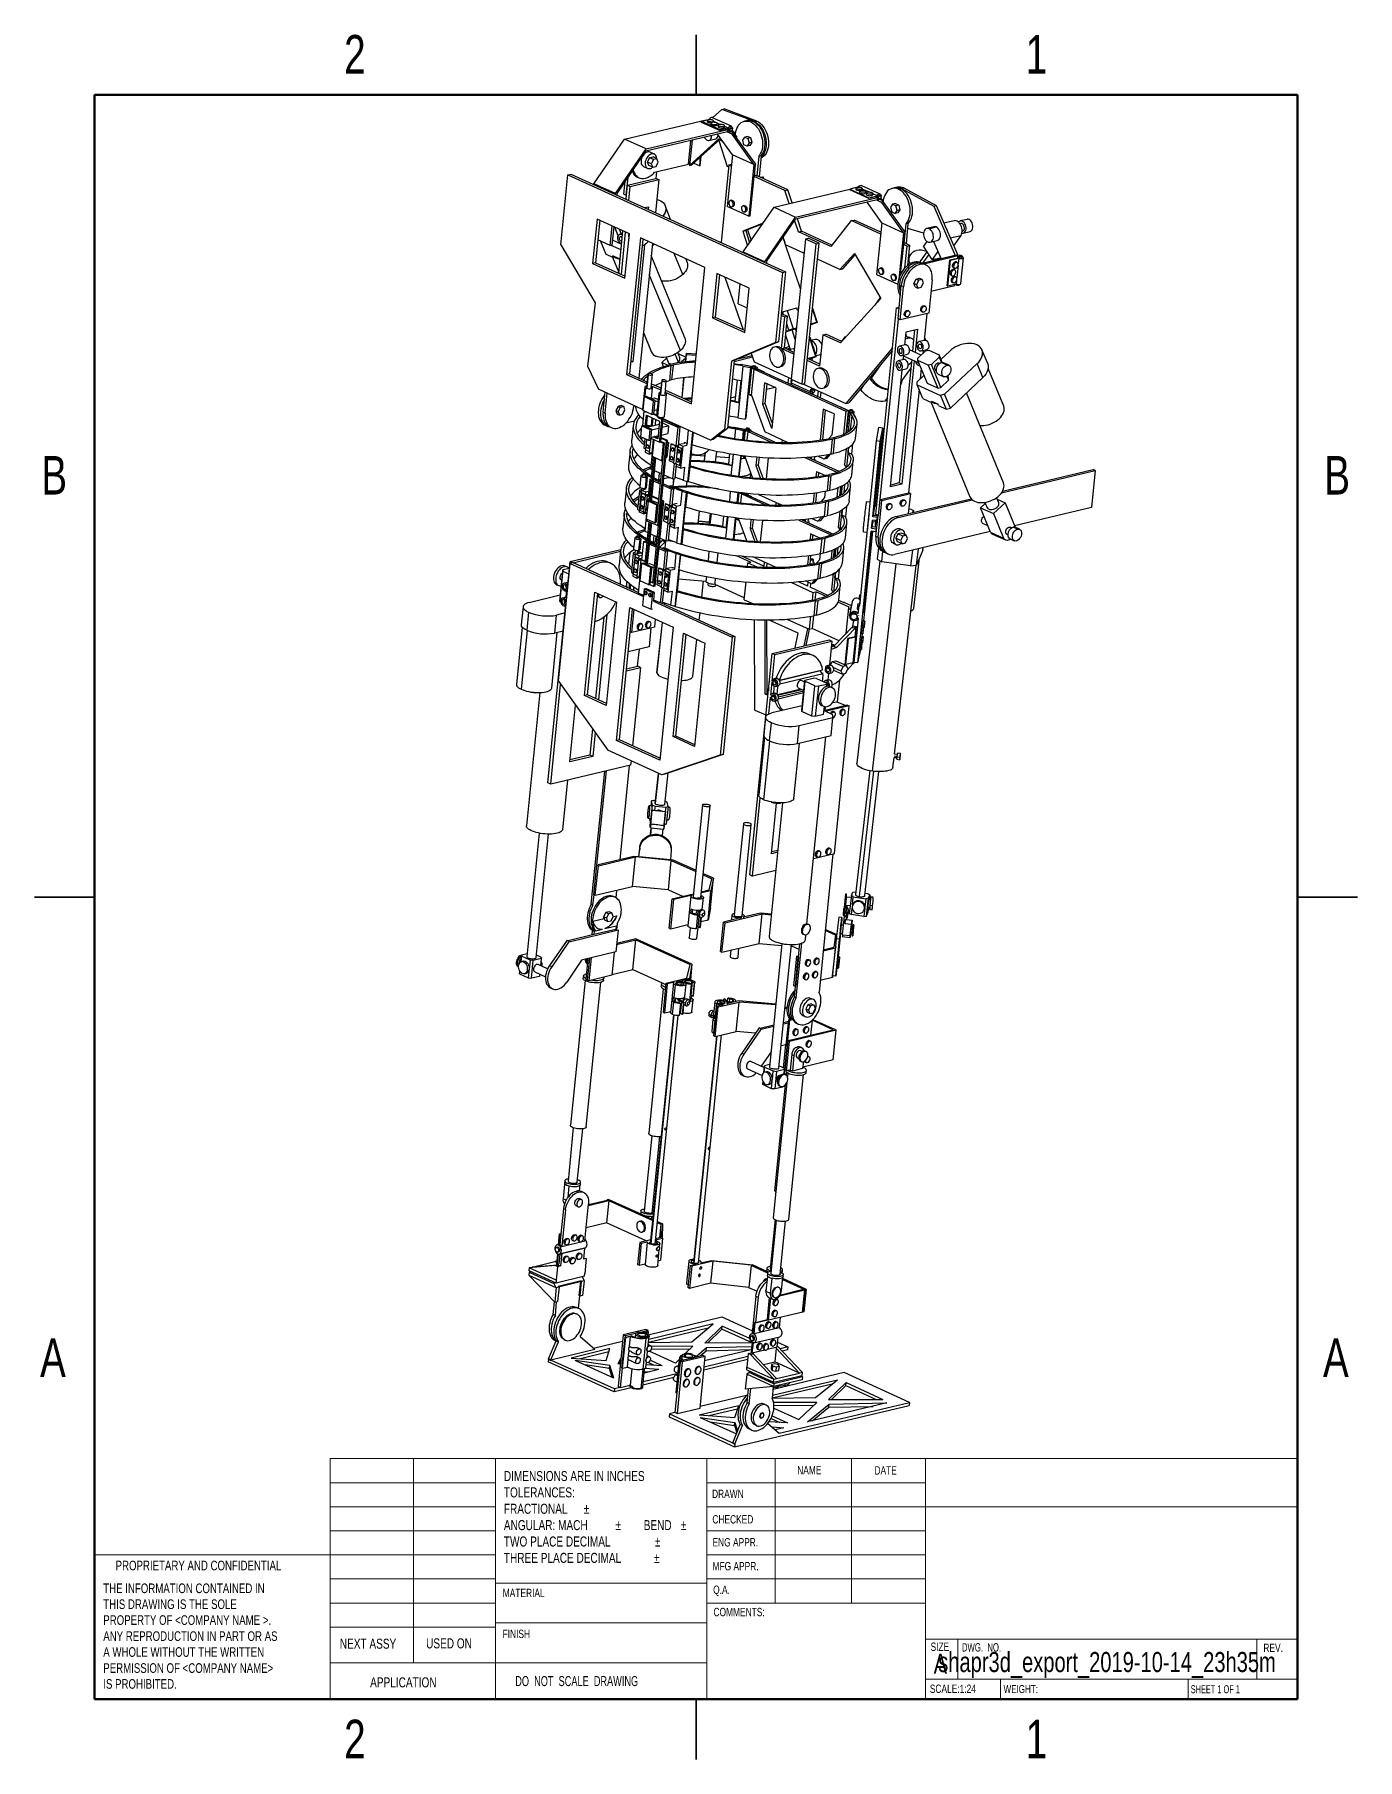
# Model space of a CAD drawing. Header units: inches. Extents: x 0.1 to 8.4, y 0.1 to 10.9.
import ezdxf

# ---------------------------------------------------------------- set-up
doc = ezdxf.new("R2010")
doc.units = ezdxf.units.IN
doc.header["$MEASUREMENT"] = 0
doc.styles.add('SLDTEXTSTYLE0', font='TXT', dxfattribs={"width": 0.75})
doc.styles.add('SLDTEXTSTYLE1', font='TXT', dxfattribs={"width": 0.6875})
doc.styles.add('SLDTEXTSTYLE2', font='TXT', dxfattribs={"width": 0.684783})
doc.styles.add('SLDTEXTSTYLE3', font='TXT', dxfattribs={"width": 0.694444})

msp = doc.modelspace()

# ---------------------------------------------------------------- texts
at = {"color": 7, "linetype": 'Continuous', "lineweight": 0}
for s, insert, char_height, attachment_point, style in [('2', (2.123, 10.873), 0.24, 2, 'SLDTEXTSTYLE0'), ('1', (6.373, 10.873), 0.24, 2, 'SLDTEXTSTYLE0'), ('B', (0.248, 8.249), 0.24, 2, 'SLDTEXTSTYLE0'), ('B', (8.248, 8.249), 0.24, 2, 'SLDTEXTSTYLE0'), ('A', (0.24, 2.749), 0.24, 2, 'SLDTEXTSTYLE0'), ('A', (8.24, 2.749), 0.24, 2, 'SLDTEXTSTYLE0'), ('NAME', (4.881, 1.955), 0.0521, 1, 'SLDTEXTSTYLE0'), ('DATE', (5.363, 1.953), 0.0521, 1, 'SLDTEXTSTYLE0'), ('DRAWN', (4.35, 1.807), 0.0521, 1, 'SLDTEXTSTYLE0'), ('CHECKED', (4.352, 1.648), 0.0521, 1, 'SLDTEXTSTYLE0'), ('ENG APPR.', (4.353, 1.505), 0.0521, 1, 'SLDTEXTSTYLE0'), ('PROPRIETARY AND CONFIDENTIAL', (0.631, 1.364), 0.06, 1, 'SLDTEXTSTYLE0'), ('MFG APPR.', (4.353, 1.356), 0.0521, 1, 'SLDTEXTSTYLE0'), ('MATERIAL', (3.045, 1.189), 0.0521, 1, 'SLDTEXTSTYLE0'), ('Q.A.', (4.357, 1.209), 0.0521, 1, 'SLDTEXTSTYLE0'), ('COMMENTS:', (4.359, 1.07), 0.0521, 1, 'SLDTEXTSTYLE0'), ('NEXT ASSY', (2.029, 0.878), 0.0625, 1, 'SLDTEXTSTYLE0'), ('USED ON', (2.567, 0.88), 0.0625, 1, 'SLDTEXTSTYLE0'), ('FINISH', (3.044, 0.934), 0.0521, 1, 'SLDTEXTSTYLE0'), ('SIZE', (5.713, 0.854), 0.0521, 1, 'SLDTEXTSTYLE0'), ('A', (5.732, 0.784), 0.125, 1, 'SLDTEXTSTYLE0'), ('shapr3d_export_2019-10-14_23h35m', (6.813, 0.795), 0.125, 2, 'SLDTEXTSTYLE0'), ('DWG.  NO.', (5.908, 0.85), 0.0521, 1, 'SLDTEXTSTYLE3'), ('REV.', (7.788, 0.847), 0.0521, 1, 'SLDTEXTSTYLE0'), ('DO  NOT  SCALE  DRAWING', (3.123, 0.645), 0.0625, 1, 'SLDTEXTSTYLE2'), ('APPLICATION', (2.218, 0.637), 0.0625, 1, 'SLDTEXTSTYLE0'), ('SCALE:1:24', (5.708, 0.592), 0.0521, 1, 'SLDTEXTSTYLE0'), ('WEIGHT:', (6.168, 0.589), 0.05, 1, 'SLDTEXTSTYLE0'), ('SHEET 1 OF 1', (7.335, 0.588), 0.05, 1, 'SLDTEXTSTYLE1'), ('2', (2.123, 0.373), 0.24, 2, 'SLDTEXTSTYLE0'), ('1', (6.373, 0.373), 0.24, 2, 'SLDTEXTSTYLE0')]:
    msp.add_mtext(s, dxfattribs=dict(at, insert=insert, char_height=char_height, attachment_point=attachment_point, style=style))

# ---------------------------------------------------------------- blocks, each defined once
blk = doc.blocks.new('SW_NOTE_0')
at = {"color": 0, "linetype": 'Continuous', "lineweight": 0, "char_height": 0.06, "attachment_point": 1, "style": 'SLDTEXTSTYLE0'}
for s, insert in [('THE INFORMATION CONTAINED IN', (0, 0.077)), ('THIS DRAWING IS THE SOLE', (0, -0.022)), ('PROPERTY OF <COMPANY NAME >.', (0, -0.121)), ('ANY REPRODUCTION IN PART OR AS', (0, -0.221)), ('A WHOLE WITHOUT THE WRITTEN', (0, -0.32)), ('PERMISSION OF <COMPANY NAME>', (0, -0.42)), ('IS PROHIBITED.', (0, -0.519))]:
    blk.add_mtext(s, dxfattribs=dict(at, insert=insert))
blk = doc.blocks.new('SW_NOTE_1')
at = {"color": 0, "linetype": 'Continuous', "lineweight": 0, "char_height": 0.0625, "attachment_point": 1, "style": 'SLDTEXTSTYLE0'}
for s, insert in [('DIMENSIONS ARE IN INCHES', (0, 0.081)), ('TOLERANCES:', (0, -0.021)), ('FRACTIONAL', (0, -0.123)), ('%%p', (0.498, -0.123)), ('ANGULAR: MACH', (0, -0.225)), ('%%p', (0.696, -0.225)), ('BEND', (0.872, -0.225)), ('%%p', (1.104, -0.225)), ('TWO PLACE DECIMAL', (0, -0.327)), ('THREE PLACE DECIMAL', (0, -0.429)), ('%%p', (0.942, -0.327)), ('%%p', (0.936, -0.429))]:
    blk.add_mtext(s, dxfattribs=dict(at, insert=insert))

# ---------------------------------------------------------------- linework, layer by layer
at = {"color": 7, "linetype": 'Continuous', "lineweight": 25}
for p, q in [((4.25, 10.875), (4.25, 10.5)), ((4.25, 10.5), (4.25, 10.875)), ((3.805, 10.224), (4.314, 10.345)), ((4.282, 10.335), (4.334, 10.347)), ((4.282, 10.33), (4.282, 10.335)), ((4.4, 10.281), (4.282, 10.335)), ((4.282, 10.33), (4.4, 10.277)), ((4.314, 10.345), (4.319, 10.343)), ((4.321, 10.341), (4.32, 10.332)), ((4.332, 10.347), (4.333, 10.348)), ((4.334, 10.347), (4.335, 10.346)), ((4.344, 10.324), (4.343, 10.315)), ((4.411, 10.409), (4.353, 10.357)), ((4.471, 10.304), (4.353, 10.357)), ((4.36, 10.329), (4.36, 10.337)), ((4.36, 10.335), (4.401, 10.316)), ((4.411, 10.409), (4.425, 10.413)), ((4.616, 10.333), (4.411, 10.409)), ((4.63, 10.336), (4.425, 10.413)), ((4.566, 10.339), (4.552, 10.336)), ((4.592, 10.331), (4.606, 10.335)), ((4.616, 10.333), (4.63, 10.336)), ((3.613, 9.946), (3.805, 10.224)), ((3.939, 10.163), (3.805, 10.224)), ((4.447, 10.27), (3.938, 10.149)), ((3.939, 10.163), (4.449, 10.284)), ((4.203, 10.068), (4.218, 10.216)), ((4.392, 10.225), (4.21, 10.059)), ((4.226, 10.218), (4.21, 10.059)), ((4.398, 10.222), (4.279, 10.113)), ((4.331, 10.216), (4.374, 10.226)), ((4.382, 10.311), (4.383, 10.32)), ((4.477, 10.127), (4.385, 10.255)), ((4.389, 10.311), (4.388, 10.302)), ((4.392, 10.225), (4.417, 10.21)), ((4.392, 10.215), (4.445, 10.054)), ((4.453, 10.294), (4.4, 10.281)), ((4.4, 10.277), (4.443, 10.287)), ((4.4, 10.277), (4.4, 10.281)), ((4.427, 10.298), (4.428, 10.307)), ((4.428, 10.304), (4.452, 10.293)), ((4.453, 10.289), (4.443, 10.287)), ((4.443, 10.287), (4.449, 10.284)), ((4.476, 10.254), (4.443, 10.269)), ((4.449, 10.284), (4.447, 10.27)), ((4.447, 10.271), (4.454, 10.268)), ((4.452, 10.293), (4.453, 10.294)), ((4.453, 10.294), (4.453, 10.294)), ((4.453, 10.289), (4.453, 10.294)), ((4.458, 10.291), (4.465, 10.288)), ((4.458, 10.276), (4.465, 10.273)), ((4.473, 10.291), (4.466, 10.294)), ((4.468, 10.272), (4.472, 10.27)), ((4.469, 10.273), (4.472, 10.27)), ((4.472, 10.27), (4.472, 10.27)), ((4.478, 10.268), (4.472, 10.27)), ((4.473, 10.276), (4.504, 10.236)), ((4.478, 10.268), (4.476, 10.254)), ((4.611, 10.066), (4.476, 10.254)), ((4.622, 10.07), (4.478, 10.268)), ((4.484, 10.262), (4.487, 10.265)), ((4.504, 10.236), (4.502, 10.234)), ((4.541, 10.218), (4.554, 10.237)), ((4.549, 10.189), (4.541, 10.218)), ((4.572, 10.241), (4.554, 10.237)), ((4.554, 10.237), (4.574, 10.228)), ((4.592, 10.232), (4.572, 10.241)), ((4.592, 10.232), (4.574, 10.228)), ((4.574, 10.228), (4.582, 10.2)), ((4.6, 10.204), (4.592, 10.232)), ((3.748, 9.885), (3.939, 10.163)), ((3.758, 9.886), (3.938, 10.149)), ((3.948, 10.081), (3.961, 10.108)), ((3.961, 10.108), (3.982, 10.113)), ((3.984, 10.097), (3.961, 10.108)), ((3.989, 10.131), (3.964, 10.143)), ((4.006, 10.102), (3.982, 10.113)), ((4.279, 10.113), (4.236, 10.074)), ((4.273, 10.057), (4.279, 10.113)), ((4.277, 10.058), (4.283, 10.116)), ((4.279, 10.113), (4.279, 10.113)), ((4.477, 10.127), (4.444, 9.805)), ((4.611, 10.066), (4.477, 10.127)), ((4.569, 10.18), (4.549, 10.189)), ((4.582, 10.2), (4.569, 10.18)), ((4.587, 10.185), (4.569, 10.18)), ((4.6, 10.204), (4.582, 10.2)), ((4.587, 10.185), (4.6, 10.204)), ((4.642, 10.115), (4.63, 9.995)), ((4.654, 10.119), (4.64, 10.116)), ((4.64, 10.116), (4.642, 10.115)), ((4.656, 10.119), (4.642, 10.115)), ((4.656, 10.119), (4.643, 9.99)), ((4.654, 10.119), (4.656, 10.119)), ((3.407, 9.565), (3.451, 10.002)), ((3.451, 10.002), (3.469, 10.006)), ((3.451, 10.002), (4.79, 9.392)), ((3.469, 10.006), (4.808, 9.397)), ((3.923, 10.053), (3.949, 10.041)), ((3.971, 10.07), (3.948, 10.081)), ((3.956, 10.06), (3.948, 10.081)), ((3.98, 10.049), (3.956, 10.06)), ((3.984, 10.097), (3.971, 10.07)), ((3.971, 10.07), (3.98, 10.049)), ((3.98, 10.049), (4.001, 10.054)), ((4.006, 10.102), (3.984, 10.097)), ((3.992, 10.018), (4.203, 10.068)), ((4.003, 10.02), (3.999, 9.979)), ((4.001, 10.054), (4.014, 10.081)), ((4.014, 10.081), (4.006, 10.102)), ((4.21, 10.059), (4.224, 10.063)), ((4.236, 10.074), (4.224, 10.063)), ((4.236, 10.074), (4.273, 10.057)), ((4.277, 10.058), (4.273, 10.057)), ((4.455, 10.063), (4.407, 9.579)), ((4.445, 10.054), (4.455, 10.058)), ((4.445, 10.054), (4.455, 10.057)), ((4.455, 10.063), (4.471, 10.067)), ((4.47, 10.056), (4.455, 10.063)), ((4.611, 10.066), (4.579, 9.744)), ((4.614, 9.991), (4.621, 10.068)), ((4.615, 10.001), (4.63, 9.995)), ((4.622, 10.07), (4.62, 10.068)), ((4.621, 10.068), (4.62, 10.068)), ((4.621, 10.068), (4.621, 10.069)), ((3.748, 9.885), (3.613, 9.946)), ((3.613, 9.946), (3.614, 9.945)), ((3.613, 9.944), (3.614, 9.945)), ((3.747, 9.883), (3.613, 9.944)), ((3.613, 9.941), (3.613, 9.944)), ((3.749, 9.883), (3.614, 9.945)), ((3.801, 9.881), (3.809, 9.961)), ((3.815, 9.875), (3.826, 9.985)), ((3.817, 9.876), (3.823, 9.937)), ((3.823, 9.937), (3.999, 9.979)), ((3.823, 9.937), (3.84, 9.929)), ((3.831, 9.841), (3.84, 9.929)), ((3.84, 9.929), (4.018, 9.972)), ((3.885, 9.987), (3.895, 9.983)), ((4.018, 9.972), (3.997, 9.766)), ((3.999, 9.979), (4.001, 9.979)), ((4.001, 9.979), (4.018, 9.972)), ((4.588, 9.746), (4.613, 9.991)), ((4.804, 9.904), (4.613, 9.991)), ((4.613, 9.991), (4.614, 9.991)), ((4.63, 9.995), (4.632, 9.995)), ((4.822, 9.908), (4.632, 9.995)), ((4.673, 9.976), (4.669, 9.989)), ((4.737, 9.8), (5.209, 9.912)), ((4.804, 9.904), (4.822, 9.908)), ((4.831, 9.822), (4.804, 9.904)), ((4.849, 9.826), (4.822, 9.908)), ((5.249, 9.922), (5.209, 9.913)), ((5.209, 9.913), (5.327, 9.859)), ((5.209, 9.908), (5.209, 9.913)), ((5.327, 9.855), (5.209, 9.908)), ((5.248, 9.92), (5.247, 9.911)), ((5.27, 9.902), (5.269, 9.893)), ((5.398, 9.882), (5.28, 9.935)), ((5.286, 9.907), (5.287, 9.916)), ((5.327, 9.895), (5.287, 9.913)), ((5.308, 9.889), (5.309, 9.898)), ((5.487, 9.92), (5.473, 9.917)), ((5.506, 9.924), (5.497, 9.922)), ((5.513, 9.912), (5.527, 9.915)), ((5.531, 9.916), (5.545, 9.92)), ((5.531, 9.916), (5.733, 9.807)), ((5.545, 9.92), (5.747, 9.811)), ((3.747, 9.88), (3.747, 9.883)), ((3.747, 9.883), (3.749, 9.883)), ((3.748, 9.885), (3.749, 9.883)), ((3.758, 9.886), (3.757, 9.875)), ((3.801, 9.881), (3.815, 9.875)), ((3.814, 9.849), (3.817, 9.876)), ((3.817, 9.876), (3.815, 9.875)), ((3.928, 9.797), (3.953, 9.803)), ((3.935, 9.799), (3.935, 9.794)), ((3.953, 9.803), (3.952, 9.786)), ((4.02, 9.844), (4.03, 9.839)), ((4.092, 9.724), (4.057, 9.81)), ((4.579, 9.744), (4.444, 9.805)), ((4.47, 9.843), (4.463, 9.841)), ((4.472, 9.803), (4.48, 9.805)), ((4.549, 9.81), (4.542, 9.808)), ((4.545, 9.521), (4.737, 9.8)), ((4.737, 9.8), (4.871, 9.738)), ((5.379, 9.846), (4.87, 9.725)), ((4.871, 9.738), (5.381, 9.86)), ((5.313, 9.89), (5.312, 9.88)), ((5.409, 9.703), (5.317, 9.831)), ((5.327, 9.859), (5.379, 9.871)), ((5.37, 9.865), (5.327, 9.855)), ((5.327, 9.855), (5.327, 9.859)), ((5.352, 9.876), (5.352, 9.886)), ((5.379, 9.871), (5.352, 9.883)), ((5.37, 9.865), (5.377, 9.866)), ((5.381, 9.86), (5.37, 9.865)), ((5.375, 9.845), (5.409, 9.83)), ((5.381, 9.86), (5.379, 9.846)), ((5.379, 9.847), (5.381, 9.846)), ((5.385, 9.855), (5.392, 9.852)), ((5.4, 9.87), (5.393, 9.873)), ((5.399, 9.848), (5.395, 9.85)), ((5.399, 9.848), (5.397, 9.851)), ((5.399, 9.848), (5.399, 9.848)), ((5.399, 9.848), (5.41, 9.843)), ((5.408, 9.844), (5.4, 9.854)), ((5.41, 9.843), (5.409, 9.83)), ((5.543, 9.641), (5.409, 9.83)), ((5.41, 9.843), (5.411, 9.844)), ((5.554, 9.645), (5.41, 9.843)), ((5.432, 9.814), (5.427, 9.82)), ((5.432, 9.814), (5.431, 9.814)), ((5.476, 9.818), (5.463, 9.798)), ((5.463, 9.798), (5.471, 9.77)), ((5.494, 9.822), (5.476, 9.818)), ((5.496, 9.808), (5.476, 9.818)), ((5.494, 9.822), (5.514, 9.813)), ((5.514, 9.813), (5.496, 9.808)), ((5.504, 9.78), (5.496, 9.808)), ((5.522, 9.784), (5.504, 9.78)), ((5.522, 9.784), (5.509, 9.765)), ((5.514, 9.813), (5.522, 9.784)), ((5.733, 9.807), (5.747, 9.811)), ((5.733, 9.807), (5.867, 9.499)), ((5.747, 9.811), (5.882, 9.5)), ((3.633, 9.725), (3.605, 9.449)), ((3.65, 9.718), (3.623, 9.454)), ((3.835, 9.633), (3.633, 9.725)), ((3.715, 9.561), (3.727, 9.682)), ((3.737, 9.678), (3.725, 9.564)), ((4.668, 9.7), (4.543, 9.65)), ((4.551, 9.77), (4.558, 9.771)), ((4.666, 9.696), (4.561, 9.654)), ((4.579, 9.744), (4.588, 9.746)), ((4.68, 9.46), (4.871, 9.738)), ((4.69, 9.461), (4.87, 9.725)), ((4.889, 9.646), (4.865, 9.718)), ((4.907, 9.651), (4.882, 9.727)), ((5.218, 9.716), (5.091, 9.554)), ((5.218, 9.716), (5.236, 9.72)), ((5.402, 9.632), (5.218, 9.716)), ((5.403, 9.644), (5.236, 9.72)), ((5.409, 9.703), (5.376, 9.381)), ((5.409, 9.703), (5.543, 9.641)), ((5.471, 9.77), (5.491, 9.761)), ((5.491, 9.761), (5.504, 9.78)), ((5.509, 9.765), (5.491, 9.761)), ((5.548, 9.576), (5.56, 9.696)), ((5.574, 9.699), (5.56, 9.696)), ((5.562, 9.572), (5.574, 9.699)), ((5.734, 9.678), (5.689, 9.668)), ((5.704, 9.666), (5.748, 9.677)), ((5.86, 9.715), (5.795, 9.7)), ((5.902, 9.699), (5.895, 9.697)), ((5.94, 9.724), (5.898, 9.714)), ((3.715, 9.561), (3.637, 9.597)), ((3.655, 9.589), (3.688, 9.507)), ((3.728, 9.596), (3.786, 9.569)), ((3.765, 9.622), (3.743, 9.675)), ((3.768, 9.388), (3.794, 9.652)), ((3.77, 9.663), (3.783, 9.633)), ((3.793, 9.635), (3.776, 9.631)), ((3.785, 9.38), (3.811, 9.644)), ((3.786, 9.571), (3.785, 9.573)), ((3.807, 9.357), (3.835, 9.633)), ((3.903, 9.608), (3.817, 8.758)), ((3.919, 9.601), (3.835, 8.762)), ((3.978, 9.574), (3.894, 8.735)), ((4.306, 9.425), (3.903, 9.608)), ((3.989, 9.569), (3.976, 9.557)), ((4.543, 9.65), (4.561, 9.654)), ((4.543, 9.65), (4.571, 9.559)), ((4.561, 9.654), (4.584, 9.578)), ((4.809, 9.565), (4.794, 9.614)), ((4.806, 9.577), (4.794, 9.613)), ((4.932, 9.601), (4.844, 8.728)), ((4.889, 9.646), (4.907, 9.651)), ((5.091, 9.554), (4.889, 9.646)), ((5.098, 9.563), (4.907, 9.651)), ((4.912, 8.697), (5, 9.571)), ((4.932, 9.601), (4.95, 9.606)), ((5, 9.571), (4.932, 9.601)), ((5.017, 9.575), (4.95, 9.606)), ((5, 9.571), (5.017, 9.575)), ((5.007, 9.475), (5.017, 9.575)), ((5.543, 9.641), (5.514, 9.352)), ((5.546, 9.567), (5.554, 9.644)), ((5.547, 9.577), (5.548, 9.576)), ((5.548, 9.576), (5.55, 9.577)), ((5.584, 9.562), (5.55, 9.577)), ((5.554, 9.645), (5.552, 9.644)), ((5.554, 9.644), (5.552, 9.644)), ((5.553, 9.644), (5.554, 9.644)), ((5.669, 9.637), (5.571, 9.667)), ((5.689, 9.587), (5.668, 9.556)), ((5.71, 9.582), (5.754, 9.592)), ((5.731, 9.587), (5.778, 9.477)), ((5.835, 9.608), (5.903, 9.624)), ((5.857, 9.558), (5.903, 9.624)), ((5.909, 9.65), (5.913, 9.651)), ((5.916, 9.638), (5.959, 9.648)), ((3.407, 9.565), (3.621, 9.203)), ((3.736, 9.485), (3.688, 9.507)), ((3.725, 9.564), (3.715, 9.561)), ((3.783, 9.534), (3.72, 9.562)), ((3.73, 9.488), (3.768, 9.393)), ((3.77, 9.478), (3.732, 9.496)), ((3.736, 9.485), (3.732, 9.496)), ((3.77, 9.478), (3.774, 9.468)), ((3.776, 9.467), (3.774, 9.468)), ((3.929, 9.566), (3.856, 8.837)), ((4.18, 8.986), (3.97, 9.498)), ((4.195, 9.457), (4.186, 9.48)), ((4.545, 9.521), (4.68, 9.46)), ((4.545, 9.521), (4.546, 9.52)), ((4.545, 9.52), (4.68, 9.459)), ((4.545, 9.52), (4.546, 9.52)), ((4.545, 9.517), (4.545, 9.52)), ((4.546, 9.52), (4.681, 9.459)), ((4.69, 9.461), (4.689, 9.451)), ((4.901, 9.29), (4.809, 9.565)), ((4.923, 9.513), (4.809, 9.565)), ((4.944, 8.845), (5.007, 9.475)), ((5.147, 9.411), (5.007, 9.475)), ((5.147, 9.411), (5.238, 9.511)), ((5.165, 9.415), (5.243, 9.502)), ((5.238, 9.511), (5.402, 9.23)), ((5.526, 9.383), (5.545, 9.567)), ((5.545, 9.567), (5.546, 9.567)), ((5.566, 9.557), (5.545, 9.567)), ((5.552, 9.421), (5.566, 9.557)), ((5.566, 9.557), (5.584, 9.562)), ((5.571, 9.439), (5.584, 9.562)), ((5.59, 9.508), (5.576, 9.488)), ((5.69, 9.522), (5.65, 9.466)), ((5.873, 9.5), (5.66, 9.449)), ((5.723, 9.473), (5.668, 9.556)), ((5.883, 9.496), (5.672, 9.445)), ((5.758, 9.523), (5.723, 9.473)), ((5.723, 9.473), (5.775, 9.485)), ((5.75, 9.471), (5.757, 9.481)), ((5.755, 9.478), (5.759, 9.473)), ((5.817, 9.31), (5.833, 9.471)), ((5.82, 9.308), (5.836, 9.469)), ((5.833, 9.471), (5.882, 9.482)), ((5.833, 9.471), (5.836, 9.469)), ((5.836, 9.469), (5.888, 9.482)), ((5.883, 9.496), (5.873, 9.5)), ((5.876, 9.499), (5.882, 9.5)), ((5.882, 9.5), (5.881, 9.496)), ((5.882, 9.482), (5.883, 9.496)), ((5.882, 9.482), (5.884, 9.483)), ((5.883, 9.495), (5.887, 9.493)), ((5.883, 9.493), (5.883, 9.492)), ((5.883, 9.492), (5.883, 9.492)), ((5.884, 9.483), (5.884, 9.483)), ((5.888, 9.482), (5.885, 9.446)), ((5.889, 9.493), (5.887, 9.493)), ((5.89, 9.497), (5.889, 9.488)), ((5.902, 9.324), (5.918, 9.485)), ((5.908, 9.486), (5.909, 9.495)), ((3.623, 9.454), (3.605, 9.449)), ((3.605, 9.449), (3.807, 9.357)), ((3.623, 9.454), (3.808, 9.369)), ((4.221, 8.574), (4.306, 9.425)), ((4.38, 9.387), (4.353, 9.111)), ((4.397, 9.379), (4.37, 9.115)), ((4.582, 9.295), (4.38, 9.387)), ((4.43, 9.364), (4.544, 9.036)), ((4.679, 9.455), (4.68, 9.459)), ((4.68, 9.46), (4.681, 9.459)), ((4.68, 9.459), (4.681, 9.459)), ((4.79, 9.392), (4.746, 8.956)), ((4.808, 9.397), (4.764, 8.96)), ((4.79, 9.392), (4.808, 9.397)), ((5.147, 9.411), (5.165, 9.415)), ((5.376, 9.381), (5.508, 9.321)), ((5.404, 9.421), (5.397, 9.419)), ((5.406, 9.381), (5.413, 9.382)), ((5.482, 9.382), (5.475, 9.381)), ((5.622, 9.351), (5.643, 9.357)), ((5.643, 9.357), (5.66, 9.349)), ((5.658, 9.45), (5.648, 9.455)), ((5.684, 9.439), (5.671, 9.446)), ((5.841, 9.375), (5.847, 9.372)), ((5.856, 9.423), (5.862, 9.42)), ((5.864, 9.408), (5.857, 9.411)), ((5.871, 9.365), (5.864, 9.368)), ((5.879, 9.455), (5.872, 9.459)), ((5.884, 9.436), (5.876, 9.359)), ((4.513, 9.198), (4.525, 9.321)), ((4.555, 9.019), (4.582, 9.295)), ((5.484, 9.342), (5.491, 9.344)), ((5.51, 9.104), (5.53, 9.311)), ((5.523, 9.097), (5.544, 9.304)), ((5.544, 9.304), (5.53, 9.311)), ((5.609, 9.325), (5.622, 9.351)), ((5.617, 9.304), (5.609, 9.325)), ((5.609, 9.325), (5.626, 9.317)), ((5.617, 9.304), (5.634, 9.296)), ((5.622, 9.351), (5.639, 9.344)), ((5.639, 9.344), (5.626, 9.317)), ((5.626, 9.317), (5.634, 9.296)), ((5.634, 9.296), (5.655, 9.301)), ((5.66, 9.349), (5.639, 9.344)), ((5.655, 9.301), (5.668, 9.328)), ((5.668, 9.328), (5.66, 9.349)), ((5.722, 9.347), (5.701, 9.14)), ((5.715, 9.276), (5.865, 9.312)), ((5.722, 9.347), (5.722, 9.347)), ((5.722, 9.347), (5.722, 9.347)), ((5.817, 9.31), (5.82, 9.308)), ((5.872, 9.321), (5.82, 9.308)), ((5.848, 9.332), (5.854, 9.329)), ((5.865, 9.312), (5.865, 9.319)), ((5.871, 9.321), (5.871, 9.317)), ((5.874, 9.341), (5.872, 9.321)), ((5.891, 9.315), (5.891, 9.319)), ((3.621, 9.203), (3.574, 8.809)), ((4.513, 9.198), (4.57, 9.172)), ((4.782, 9.143), (4.791, 9.147)), ((4.791, 9.147), (4.818, 9.156)), ((4.796, 9.132), (4.791, 9.147)), ((4.818, 9.156), (4.878, 9.173)), ((4.818, 9.156), (4.856, 9.041)), ((4.883, 9.159), (4.878, 9.173)), ((4.883, 9.159), (4.888, 9.16)), ((4.883, 9.159), (4.888, 9.16)), ((5.004, 9.083), (4.976, 9.168)), ((4.977, 9.17), (5.006, 9.082)), ((5.402, 9.23), (5.151, 8.954)), ((5.399, 9.237), (5.366, 9.19)), ((5.371, 7.885), (5.501, 9.173)), ((5.501, 9.173), (5.517, 9.177)), ((5.516, 9.166), (5.501, 9.173)), ((5.701, 9.14), (5.523, 9.097)), ((5.578, 9.153), (5.571, 9.157)), ((5.657, 9.149), (5.664, 9.146)), ((5.68, 9.182), (5.673, 9.185)), ((4.37, 9.115), (4.353, 9.111)), ((4.353, 9.111), (4.555, 9.019)), ((4.37, 9.115), (4.556, 9.031)), ((4.781, 9.126), (4.803, 9.116)), ((4.782, 9.138), (4.821, 9.12)), ((4.783, 8.919), (4.803, 9.116)), ((4.801, 8.923), (4.821, 9.12)), ((4.803, 9.116), (4.821, 9.12)), ((4.849, 9.036), (4.811, 9.021)), ((4.811, 9.026), (4.829, 9.033)), ((4.829, 9.033), (4.816, 9.072)), ((4.856, 9.041), (4.829, 9.033)), ((4.849, 9.036), (4.869, 9.042)), ((4.869, 8.975), (4.849, 9.036)), ((4.856, 9.041), (4.877, 9.047)), ((4.876, 9.044), (4.869, 9.042)), ((4.869, 9.042), (4.874, 9.026)), ((5.006, 9.082), (4.966, 9.067)), ((4.967, 9.073), (5.004, 9.083)), ((5.006, 9.082), (5.004, 9.083)), ((5.388, 7.878), (5.512, 9.103)), ((5.523, 9.097), (5.51, 9.104)), ((5.555, 9.121), (5.562, 9.118)), ((5.56, 9.022), (5.631, 9.039)), ((5.613, 9.035), (5.607, 8.974)), ((5.631, 9.039), (5.617, 8.895)), ((5.689, 9.137), (5.672, 8.969)), ((3.922, 9.019), (3.971, 8.9)), ((4.746, 8.956), (4.471, 8.84)), ((4.764, 8.96), (4.489, 8.844)), ((4.749, 8.93), (4.738, 8.928)), ((4.764, 8.96), (4.746, 8.956)), ((4.801, 8.923), (4.833, 8.931)), ((4.809, 9.002), (4.838, 8.913)), ((4.998, 8.869), (4.958, 8.989)), ((4.959, 8.991), (4.999, 8.869)), ((4.994, 8.976), (4.966, 8.969)), ((5.041, 9.004), (5.021, 8.81)), ((5.041, 9.004), (5.059, 9.008)), ((5.151, 8.954), (5.041, 9.004)), ((5.159, 8.962), (5.059, 9.008)), ((5.178, 8.992), (5.158, 8.963)), ((5.175, 8.98), (5.178, 8.992)), ((5.178, 8.992), (5.188, 8.994)), ((5.476, 8.924), (5.185, 8.576)), ((5.555, 8.941), (5.519, 8.933)), ((5.552, 8.94), (5.56, 9.022)), ((5.598, 8.98), (5.581, 8.987)), ((5.607, 8.974), (5.6, 8.903)), ((5.627, 8.936), (5.628, 8.948)), ((5.676, 8.97), (5.64, 8.962)), ((6.006, 8.94), (5.996, 8.944)), ((3.856, 8.837), (3.842, 8.834)), ((3.843, 8.843), (3.856, 8.837)), ((4.066, 8.859), (4.036, 8.832)), ((4.073, 8.815), (4.036, 8.832)), ((4.036, 8.832), (4.046, 8.807)), ((4.063, 8.865), (4.076, 8.833)), ((4.1, 8.724), (4.109, 8.816)), ((4.149, 8.862), (4.136, 8.894)), ((4.188, 8.863), (4.14, 8.885)), ((4.188, 8.862), (4.157, 8.833)), ((4.185, 8.836), (4.191, 8.891)), ((4.186, 8.836), (4.191, 8.882)), ((4.191, 8.891), (4.191, 8.882)), ((4.191, 8.891), (4.252, 8.885)), ((4.191, 8.882), (4.251, 8.877)), ((4.471, 8.84), (4.428, 8.417)), ((4.489, 8.844), (4.446, 8.421)), ((4.489, 8.844), (4.471, 8.84)), ((4.488, 8.839), (4.603, 8.867)), ((4.512, 8.854), (4.6, 8.875)), ((4.593, 8.806), (4.527, 8.819)), ((4.595, 8.889), (4.613, 8.837)), ((4.613, 8.837), (4.845, 8.731)), ((4.783, 8.919), (4.801, 8.923)), ((4.86, 8.884), (4.783, 8.919)), ((4.861, 8.895), (4.801, 8.923)), ((4.814, 8.917), (4.835, 8.922)), ((4.859, 8.918), (4.828, 8.911)), ((4.929, 8.701), (4.944, 8.845)), ((5.021, 8.81), (4.944, 8.845)), ((5.022, 8.822), (4.945, 8.857)), ((4.998, 8.869), (4.949, 8.856)), ((4.957, 8.852), (4.999, 8.869)), ((4.974, 8.859), (4.972, 8.845)), ((4.997, 8.875), (5.017, 8.88)), ((4.999, 8.869), (4.998, 8.869)), ((5.474, 8.905), (5.203, 8.58)), ((5.498, 8.828), (5.497, 8.816)), ((5.507, 8.919), (5.506, 8.907)), ((5.546, 8.85), (5.51, 8.842)), ((5.593, 8.835), (5.517, 8.081)), ((5.533, 8.875), (5.568, 8.884)), ((5.611, 8.843), (5.534, 8.073)), ((5.542, 8.849), (5.545, 8.878)), ((5.549, 8.872), (5.64, 8.83)), ((5.655, 8.878), (5.582, 8.911)), ((5.595, 8.851), (5.593, 8.835)), ((5.634, 8.859), (5.682, 8.904)), ((5.634, 8.845), (5.634, 8.859)), ((5.698, 8.816), (5.634, 8.845)), ((5.693, 8.701), (5.634, 8.845)), ((5.654, 8.904), (5.69, 8.913)), ((5.666, 8.907), (5.664, 8.886)), ((5.665, 8.903), (5.668, 8.907)), ((5.682, 8.904), (5.702, 8.908)), ((5.718, 8.82), (5.698, 8.816)), ((5.702, 8.908), (5.766, 8.879)), ((5.766, 8.865), (5.718, 8.82)), ((5.777, 8.677), (5.718, 8.82)), ((5.766, 8.879), (5.766, 8.865)), ((5.785, 8.832), (5.766, 8.879)), ((5.766, 8.865), (5.78, 8.831)), ((5.77, 8.825), (5.766, 8.827)), ((5.832, 8.903), (5.777, 8.851)), ((5.815, 8.816), (5.781, 8.831)), ((5.828, 8.815), (5.794, 8.83)), ((5.8, 8.634), (6.004, 8.825)), ((6.039, 8.739), (6.004, 8.825)), ((6.069, 8.825), (6.033, 8.911)), ((3.574, 8.809), (3.641, 8.665)), ((3.835, 8.762), (3.817, 8.758)), ((3.817, 8.758), (3.943, 8.7)), ((3.835, 8.762), (3.944, 8.712)), ((3.949, 8.76), (3.941, 8.678)), ((3.97, 8.675), (3.978, 8.757)), ((4.036, 8.72), (4.027, 8.638)), ((4.057, 8.635), (4.065, 8.717)), ((4.065, 8.714), (4.084, 8.72)), ((4.093, 8.813), (4.084, 8.72)), ((4.163, 8.613), (4.175, 8.737)), ((4.164, 8.612), (4.176, 8.737)), ((4.495, 8.59), (4.509, 8.722)), ((4.542, 8.81), (4.51, 8.488)), ((4.518, 8.58), (4.532, 8.718)), ((4.542, 8.81), (4.589, 8.801)), ((4.589, 8.801), (4.557, 8.479)), ((4.592, 8.804), (4.576, 8.643)), ((4.592, 8.802), (4.576, 8.641)), ((4.581, 8.635), (4.598, 8.796)), ((4.589, 8.801), (4.593, 8.806)), ((4.592, 8.804), (4.593, 8.805)), ((4.592, 8.804), (4.593, 8.804)), ((4.593, 8.806), (4.593, 8.805)), ((4.593, 8.805), (4.595, 8.805)), ((4.594, 8.804), (4.595, 8.805)), ((4.595, 8.805), (4.595, 8.805)), ((4.597, 8.629), (4.613, 8.79)), ((4.603, 8.81), (4.602, 8.801)), ((4.613, 8.79), (4.627, 8.793)), ((4.613, 8.79), (5.185, 8.529)), ((4.618, 8.797), (4.619, 8.806)), ((4.621, 8.799), (4.622, 8.808)), ((4.625, 8.792), (4.623, 8.793)), ((4.623, 8.793), (4.623, 8.792)), ((4.677, 8.771), (4.627, 8.794)), ((4.627, 8.793), (4.848, 8.692)), ((4.631, 8.792), (4.631, 8.798)), ((4.677, 8.771), (4.676, 8.771)), ((4.677, 8.77), (4.677, 8.771)), ((4.768, 8.803), (4.779, 8.806)), ((4.827, 8.739), (4.823, 8.704)), ((4.844, 8.728), (4.912, 8.697)), ((4.844, 8.713), (4.845, 8.727)), ((5.021, 8.798), (5.01, 8.795)), ((5.342, 8.735), (5.338, 8.742)), ((5.463, 8.056), (5.536, 8.787)), ((5.524, 8.784), (5.559, 8.793)), ((5.528, 8.709), (5.589, 8.795)), ((5.672, 8.753), (5.629, 8.712)), ((5.629, 8.693), (5.629, 8.712)), ((5.645, 8.813), (5.647, 8.814)), ((5.654, 8.796), (5.648, 8.729)), ((5.698, 8.816), (5.757, 8.672)), ((5.745, 8.782), (5.749, 8.781)), ((5.761, 8.759), (5.795, 8.743)), ((5.825, 8.722), (5.777, 8.677)), ((5.815, 8.745), (5.825, 8.722)), ((5.825, 8.736), (5.82, 8.748)), ((5.825, 8.722), (5.825, 8.736)), ((5.836, 8.548), (6.039, 8.739)), ((6.169, 8.559), (6.072, 8.795)), ((3.917, 8.539), (3.641, 8.665)), ((3.671, 8.523), (3.683, 8.646)), ((3.684, 8.517), (3.697, 8.64)), ((3.93, 8.679), (3.916, 8.541)), ((3.92, 8.532), (3.929, 8.619)), ((3.929, 8.619), (3.939, 8.622)), ((3.929, 8.619), (3.982, 8.594)), ((3.939, 8.622), (3.993, 8.597)), ((3.971, 8.687), (4.03, 8.661)), ((3.977, 8.678), (3.971, 8.681)), ((3.971, 8.607), (3.992, 8.612)), ((3.972, 8.699), (4.031, 8.673)), ((3.973, 8.607), (3.979, 8.674)), ((3.992, 8.612), (4.014, 8.602)), ((4.018, 8.639), (4.004, 8.501)), ((4.011, 8.495), (4.025, 8.633)), ((4.053, 8.496), (4.067, 8.634)), ((4.064, 8.639), (4.057, 8.642)), ((4.058, 8.648), (4.221, 8.574)), ((4.059, 8.66), (4.222, 8.586)), ((4.498, 8.617), (4.465, 8.609)), ((4.576, 8.64), (4.56, 8.484)), ((4.576, 8.643), (4.576, 8.643)), ((4.579, 8.637), (4.576, 8.636)), ((4.585, 8.634), (4.585, 8.63)), ((4.597, 8.629), (4.679, 8.399)), ((4.667, 8.573), (4.68, 8.705)), ((4.747, 8.675), (4.68, 8.705)), ((4.681, 8.576), (4.694, 8.699)), ((4.745, 8.676), (4.69, 8.663)), ((4.747, 8.675), (4.722, 8.421)), ((4.842, 8.695), (4.843, 8.708)), ((4.843, 8.706), (4.961, 8.652)), ((4.844, 8.7), (4.843, 8.699)), ((4.85, 8.691), (4.967, 8.638)), ((4.912, 8.697), (4.929, 8.701)), ((4.917, 8.698), (5.185, 8.576)), ((4.969, 8.637), (4.972, 8.636)), ((4.971, 8.647), (4.978, 8.644)), ((4.972, 8.636), (4.972, 8.637)), ((4.972, 8.636), (5.199, 8.533)), ((4.972, 8.636), (4.972, 8.636)), ((4.975, 8.635), (4.975, 8.638)), ((4.986, 8.662), (4.979, 8.665)), ((5.012, 8.655), (5.008, 8.619)), ((5.027, 8.611), (5.031, 8.647)), ((5.04, 8.671), (5.05, 8.673)), ((5.277, 8.664), (5.275, 8.667)), ((5.445, 8.612), (5.428, 8.59)), ((5.641, 8.664), (5.576, 8.019)), ((5.629, 8.693), (5.774, 8.627)), ((5.664, 8.607), (5.629, 8.693)), ((5.664, 8.607), (5.723, 8.581)), ((5.757, 8.672), (5.693, 8.701)), ((5.757, 8.672), (5.777, 8.677)), ((5.8, 8.634), (5.774, 8.627)), ((5.774, 8.627), (5.809, 8.541)), ((5.836, 8.548), (5.8, 8.634)), ((6.168, 8.081), (5.937, 8.643)), ((3.671, 8.523), (3.684, 8.517)), ((3.764, 8.558), (3.751, 8.532)), ((3.751, 8.532), (3.759, 8.51)), ((3.751, 8.532), (3.764, 8.526)), ((3.759, 8.51), (3.773, 8.504)), ((3.785, 8.563), (3.764, 8.558)), ((3.764, 8.558), (3.777, 8.552)), ((3.777, 8.552), (3.764, 8.526)), ((3.764, 8.526), (3.773, 8.504)), ((3.773, 8.504), (3.794, 8.509)), ((3.799, 8.557), (3.777, 8.552)), ((3.785, 8.563), (3.799, 8.557)), ((3.794, 8.509), (3.807, 8.536)), ((3.807, 8.536), (3.799, 8.557)), ((3.863, 8.564), (3.862, 8.559)), ((3.918, 8.438), (3.927, 8.528)), ((3.974, 8.507), (3.92, 8.532)), ((3.934, 8.434), (3.941, 8.503)), ((3.941, 8.503), (4.022, 8.466)), ((3.941, 8.431), (3.948, 8.5)), ((3.982, 8.594), (3.974, 8.507)), ((3.974, 8.507), (3.984, 8.51)), ((3.982, 8.594), (3.993, 8.597)), ((3.993, 8.597), (3.984, 8.51)), ((3.984, 8.51), (4.004, 8.502)), ((3.985, 8.515), (4.005, 8.506)), ((3.987, 8.533), (4.008, 8.538)), ((3.992, 8.589), (4.013, 8.594)), ((4.013, 8.494), (4.012, 8.49)), ((4.518, 8.58), (4.495, 8.59)), ((4.681, 8.576), (4.667, 8.573)), ((4.722, 8.421), (4.667, 8.573)), ((4.725, 8.455), (4.681, 8.576)), ((5.043, 8.542), (5.024, 8.348)), ((5.056, 8.536), (5.038, 8.35)), ((5.111, 8.511), (5.043, 8.542)), ((5.111, 8.511), (5.098, 8.379)), ((5.155, 8.554), (5.154, 8.553)), ((5.155, 8.554), (5.206, 8.531)), ((5.185, 8.529), (5.17, 8.385)), ((5.198, 8.526), (5.184, 8.391)), ((5.185, 8.576), (5.203, 8.58)), ((5.185, 8.529), (5.199, 8.533)), ((5.21, 8.518), (5.198, 8.399)), ((5.199, 8.533), (5.199, 8.531)), ((5.199, 8.531), (5.202, 8.53)), ((5.199, 8.531), (5.199, 8.531)), ((5.199, 8.531), (5.199, 8.528)), ((5.208, 8.531), (5.206, 8.531)), ((5.208, 8.534), (5.207, 8.525)), ((5.221, 8.501), (5.21, 8.518)), ((5.21, 8.518), (5.226, 8.518)), ((5.221, 8.501), (5.212, 8.41)), ((5.226, 8.518), (5.242, 8.493)), ((5.227, 8.523), (5.228, 8.532)), ((5.227, 8.517), (5.227, 8.517)), ((5.244, 8.491), (5.227, 8.517)), ((5.235, 8.505), (5.237, 8.522)), ((5.439, 8.592), (5.428, 8.59)), ((5.443, 8.598), (5.439, 8.592)), ((5.443, 8.593), (5.439, 8.592)), ((5.717, 8.583), (5.958, 7.995)), ((5.719, 8.591), (5.757, 8.574)), ((5.719, 8.591), (5.723, 8.581)), ((5.762, 8.563), (5.757, 8.574)), ((5.762, 8.563), (5.809, 8.541)), ((5.809, 8.541), (5.836, 8.548)), ((3.679, 8.444), (3.693, 8.438)), ((3.709, 8.432), (3.722, 8.426)), ((3.866, 8.466), (3.813, 8.454)), ((3.859, 8.44), (3.85, 8.349)), ((3.905, 8.368), (3.912, 8.437)), ((3.912, 8.437), (3.923, 8.439)), ((3.912, 8.437), (3.962, 8.414)), ((3.923, 8.439), (3.973, 8.416)), ((3.945, 8.429), (4.02, 8.447)), ((3.949, 8.44), (3.948, 8.43)), ((3.962, 8.414), (3.955, 8.345)), ((3.962, 8.414), (3.973, 8.416)), ((3.973, 8.416), (3.966, 8.348)), ((3.968, 8.435), (3.968, 8.438)), ((3.97, 8.435), (3.968, 8.436)), ((3.973, 8.413), (4.018, 8.423)), ((3.979, 8.443), (3.983, 8.484)), ((3.997, 8.442), (4, 8.476)), ((4.022, 8.466), (4.011, 8.356)), ((4.036, 8.487), (4.02, 8.335)), ((4.043, 8.489), (4.028, 8.337)), ((4.032, 8.379), (4.074, 8.389)), ((4.034, 8.483), (4.034, 8.488)), ((4.034, 8.488), (4.036, 8.487)), ((4.036, 8.487), (4.043, 8.489)), ((4.037, 8.428), (4.078, 8.438)), ((4.039, 8.452), (4.045, 8.453)), ((4.041, 8.49), (4.043, 8.489)), ((4.041, 8.471), (4.136, 8.428)), ((4.042, 8.489), (4.042, 8.491)), ((4.34, 8.347), (4.042, 8.482)), ((4.042, 8.481), (4.15, 8.431)), ((4.045, 8.453), (4.078, 8.438)), ((4.061, 8.474), (4.061, 8.472)), ((4.072, 8.469), (4.072, 8.467)), ((4.078, 8.438), (4.074, 8.389)), ((4.122, 8.446), (4.121, 8.444)), ((4.136, 8.428), (4.125, 8.313)), ((4.136, 8.428), (4.15, 8.431)), ((4.15, 8.431), (4.138, 8.311)), ((4.202, 8.41), (4.193, 8.317)), ((4.229, 8.397), (4.198, 8.089)), ((4.232, 8.396), (4.224, 8.32)), ((4.34, 8.347), (4.428, 8.417)), ((4.446, 8.421), (4.358, 8.351)), ((4.428, 8.417), (4.446, 8.421)), ((4.487, 8.426), (4.484, 8.427)), ((4.487, 8.427), (4.489, 8.428)), ((4.487, 8.426), (4.487, 8.427)), ((4.487, 8.427), (4.553, 8.414)), ((4.55, 8.414), (4.487, 8.426)), ((4.489, 8.428), (4.555, 8.416)), ((4.493, 8.358), (4.499, 8.418)), ((4.499, 8.418), (4.546, 8.409)), ((4.51, 8.488), (4.557, 8.479)), ((4.541, 8.352), (4.546, 8.409)), ((4.55, 8.414), (4.543, 8.351)), ((4.546, 8.409), (4.55, 8.414)), ((4.553, 8.413), (4.547, 8.351)), ((4.557, 8.479), (4.56, 8.484)), ((4.563, 8.422), (4.563, 8.412)), ((4.573, 8.401), (4.568, 8.348)), ((4.573, 8.401), (4.588, 8.405)), ((4.717, 8.336), (4.573, 8.401)), ((4.579, 8.408), (4.58, 8.417)), ((4.582, 8.41), (4.583, 8.42)), ((4.586, 8.404), (4.584, 8.405)), ((4.584, 8.405), (4.584, 8.404)), ((4.638, 8.383), (4.588, 8.406)), ((4.741, 8.335), (4.588, 8.405)), ((4.592, 8.404), (4.592, 8.409)), ((4.821, 8.334), (4.679, 8.399)), ((5.244, 8.491), (5.244, 8.491)), ((5.244, 8.49), (5.244, 8.491)), ((5.244, 8.359), (5.254, 8.452)), ((5.416, 8.423), (5.368, 7.952)), ((5.375, 8.343), (5.391, 8.426)), ((5.416, 8.423), (5.391, 8.426)), ((5.399, 8.34), (5.416, 8.423)), ((3.839, 8.279), (3.83, 8.188)), ((3.955, 8.345), (3.905, 8.368)), ((3.93, 8.356), (3.925, 8.3)), ((3.942, 8.351), (3.934, 8.273)), ((3.935, 8.292), (3.936, 8.292)), ((3.937, 8.286), (3.943, 8.35)), ((3.96, 8.275), (3.937, 8.286)), ((3.95, 8.317), (3.946, 8.316)), ((3.951, 8.297), (3.954, 8.298)), ((3.955, 8.345), (3.966, 8.348)), ((3.959, 8.304), (3.955, 8.303)), ((3.968, 8.359), (3.959, 8.273)), ((4.02, 8.335), (3.967, 8.36)), ((3.968, 8.364), (3.983, 8.368)), ((3.982, 8.353), (3.974, 8.269)), ((3.979, 8.245), (3.989, 8.349)), ((4.011, 8.356), (3.983, 8.369)), ((3.984, 8.295), (3.983, 8.295)), ((4.011, 8.361), (3.991, 8.37)), ((3.992, 8.37), (4.013, 8.375)), ((3.996, 8.37), (3.994, 8.37)), ((3.996, 8.371), (3.995, 8.368)), ((4.012, 8.368), (4.003, 8.372)), ((4.004, 7.838), (4.053, 8.325)), ((4.012, 8.373), (4.01, 8.374)), ((4.012, 7.815), (4.066, 8.344)), ((4.02, 7.816), (4.073, 8.345)), ((4.02, 8.335), (4.028, 8.337)), ((4.027, 8.337), (4.045, 8.329)), ((4.028, 8.342), (4.052, 8.331)), ((4.073, 8.345), (4.03, 8.365)), ((4.066, 8.344), (4.03, 8.36)), ((4.045, 8.329), (4.034, 8.22)), ((4.052, 8.331), (4.041, 8.222)), ((4.045, 8.329), (4.052, 8.331)), ((4.053, 8.325), (4.052, 8.326)), ((4.066, 8.344), (4.073, 8.345)), ((4.078, 8.334), (4.069, 8.242)), ((4.072, 8.337), (4.078, 8.334)), ((4.072, 8.333), (4.078, 8.334)), ((4.085, 8.218), (4.095, 8.324)), ((4.095, 8.324), (4.099, 8.325)), ((4.095, 8.324), (4.122, 8.312)), ((4.099, 8.325), (4.125, 8.313)), ((4.105, 8.3), (4.101, 8.299)), ((4.106, 8.28), (4.109, 8.281)), ((4.121, 8.31), (4.11, 8.204)), ((4.122, 8.312), (4.126, 8.313)), ((4.126, 8.312), (4.122, 8.312)), ((4.122, 8.312), (4.122, 8.312)), ((4.125, 8.313), (4.126, 8.313)), ((4.135, 8.306), (4.125, 8.2)), ((4.126, 8.313), (4.126, 8.312)), ((4.132, 8.307), (4.136, 8.308)), ((4.132, 8.307), (4.135, 8.306)), ((4.132, 8.307), (4.132, 8.307)), ((4.159, 8.295), (4.132, 8.307)), ((4.14, 8.306), (4.136, 8.308)), ((4.142, 8.287), (4.138, 8.287)), ((4.14, 8.307), (4.139, 8.307)), ((4.14, 8.306), (4.142, 8.322)), ((4.14, 8.306), (4.163, 8.296)), ((4.142, 8.322), (4.17, 8.328)), ((4.142, 8.322), (4.167, 8.31)), ((4.149, 8.189), (4.159, 8.295)), ((4.163, 8.296), (4.152, 8.19)), ((4.167, 8.31), (4.153, 8.173)), ((4.159, 8.295), (4.163, 8.296)), ((4.167, 8.31), (4.193, 8.317)), ((4.178, 8.325), (4.179, 8.335)), ((4.188, 8.328), (4.194, 8.326)), ((4.19, 8.327), (4.19, 8.331)), ((4.225, 8.32), (4.211, 8.182)), ((4.358, 8.351), (4.34, 8.347)), ((4.377, 8.28), (4.37, 8.211)), ((4.638, 8.383), (4.637, 8.382)), ((4.638, 8.382), (4.638, 8.383)), ((4.788, 8.349), (4.786, 8.334)), ((4.806, 8.334), (4.806, 8.341)), ((5.098, 8.379), (5.079, 8.358)), ((5.099, 8.354), (5.09, 8.262)), ((5.107, 8.266), (5.116, 8.358)), ((5.187, 8.294), (5.177, 8.196)), ((5.201, 8.302), (5.189, 8.179)), ((5.198, 8.27), (5.201, 8.302)), ((5.221, 8.26), (5.227, 8.323)), ((5.272, 7.318), (5.375, 8.343)), ((5.352, 7.869), (5.399, 8.34)), ((5.4, 8.319), (5.358, 7.906)), ((5.365, 7.937), (5.406, 8.352)), ((5.399, 8.34), (5.375, 8.343)), ((5.406, 8.352), (5.4, 8.319)), ((3.934, 8.273), (3.959, 8.261)), ((3.983, 8.243), (3.955, 7.968)), ((3.959, 8.261), (3.96, 8.271)), ((3.959, 8.261), (3.979, 8.266)), ((3.992, 8.239), (3.964, 7.966)), ((3.969, 8.167), (3.979, 8.266)), ((3.998, 8.236), (3.971, 7.963)), ((3.974, 8.269), (3.981, 8.266)), ((4.034, 8.22), (3.979, 8.245)), ((4.034, 8.22), (4.041, 8.222)), ((4.042, 8.236), (4.044, 8.236)), ((4.062, 8.241), (4.069, 8.242)), ((4.111, 8.207), (4.085, 8.218)), ((4.099, 8.245), (4.095, 8.244)), ((4.1, 8.225), (4.103, 8.225)), ((4.113, 8.202), (4.104, 8.106)), ((4.127, 8.199), (4.118, 8.109)), ((4.125, 8.2), (4.149, 8.189)), ((4.128, 8.184), (4.129, 8.198)), ((4.153, 8.173), (4.128, 8.184)), ((4.137, 8.232), (4.133, 8.231)), ((4.138, 8.212), (4.141, 8.212)), ((4.143, 8.267), (4.146, 8.268)), ((4.149, 8.189), (4.152, 8.19)), ((4.153, 8.173), (4.179, 8.179)), ((4.179, 8.179), (4.171, 8.097)), ((4.211, 8.182), (4.201, 8.09)), ((4.211, 8.182), (4.211, 8.182)), ((4.218, 8.257), (4.306, 8.25)), ((4.303, 8.218), (4.308, 8.27)), ((4.304, 8.217), (4.309, 8.27)), ((4.374, 8.245), (4.457, 8.239)), ((4.459, 8.264), (4.453, 8.199)), ((4.453, 8.199), (4.475, 8.189)), ((4.47, 8.128), (4.484, 8.26)), ((4.482, 8.261), (4.475, 8.189)), ((4.517, 8.121), (4.531, 8.254)), ((4.52, 8.121), (4.534, 8.253)), ((4.537, 8.253), (4.537, 8.252)), ((4.546, 8.246), (4.546, 8.242)), ((4.558, 8.25), (4.557, 8.24)), ((4.557, 8.24), (4.603, 8.112)), ((4.629, 8.243), (4.624, 8.189)), ((4.638, 8.192), (4.624, 8.189)), ((4.624, 8.189), (4.653, 8.108)), ((4.643, 8.242), (4.638, 8.192)), ((4.638, 8.192), (4.669, 8.107)), ((4.7, 8.238), (4.687, 8.106)), ((5.131, 8.147), (4.927, 8.24)), ((5.142, 8.152), (4.946, 8.242)), ((4.97, 8.244), (4.969, 8.231)), ((4.988, 8.226), (4.99, 8.246)), ((4.994, 8.219), (4.995, 8.224)), ((5.049, 8.23), (5.009, 8.248)), ((5.074, 8.259), (5.049, 8.23)), ((5.063, 8.234), (5.049, 8.23)), ((5.087, 8.261), (5.063, 8.234)), ((5.189, 8.179), (5.177, 8.196)), ((5.198, 8.27), (5.221, 8.26)), ((5.221, 8.13), (5.231, 8.221)), ((3.907, 8.125), (3.9, 8.056)), ((3.918, 8.138), (3.917, 8.124)), ((3.94, 8.117), (3.933, 8.048)), ((3.937, 8.122), (3.938, 8.136)), ((3.946, 8.12), (3.939, 8.051)), ((3.963, 8.103), (3.952, 8.001)), ((3.963, 8.103), (3.969, 8.104)), ((3.968, 8.1), (3.963, 8.103)), ((3.975, 8.165), (3.969, 8.167)), ((4.028, 8.073), (3.984, 8.093)), ((4.029, 8.083), (3.985, 8.103)), ((4.034, 8.137), (3.991, 8.157)), ((4.017, 8.099), (4.018, 8.099)), ((4.019, 8.089), (4.03, 8.092)), ((4.019, 8.087), (4.019, 8.089)), ((4.097, 8.042), (4.045, 8.065)), ((4.112, 8.045), (4.046, 8.075)), ((4.104, 8.106), (4.051, 8.13)), ((4.083, 8.062), (4.095, 8.065)), ((4.104, 8.106), (4.118, 8.109)), ((4.107, 8.06), (4.112, 8.108)), ((4.108, 8.059), (4.113, 8.108)), ((4.198, 8.089), (4.171, 8.097)), ((4.192, 8.09), (4.189, 8.061)), ((4.201, 8.09), (4.198, 8.089)), ((4.287, 8.059), (4.287, 8.066)), ((4.288, 8.059), (4.288, 8.066)), ((4.589, 8.113), (4.592, 8.143)), ((5.001, 8.153), (4.997, 8.117)), ((5.001, 8.153), (5.058, 8.127)), ((5.014, 8.147), (5.011, 8.119)), ((5.076, 8.124), (5.067, 8.032)), ((5.084, 8.036), (5.093, 8.128)), ((5.116, 8.165), (5.115, 8.165)), ((5.116, 8.165), (5.144, 8.153)), ((5.158, 8.008), (5.164, 8.065)), ((5.173, 8.019), (5.178, 8.072)), ((5.534, 8.073), (5.463, 8.056)), ((5.517, 8.081), (5.464, 8.068)), ((5.534, 8.073), (5.517, 8.081)), ((6.155, 8.019), (6.739, 8.158)), ((6.162, 8.03), (6.726, 8.165)), ((6.739, 8.158), (6.716, 7.928)), ((6.739, 8.158), (6.726, 8.165)), ((3.816, 8.05), (3.807, 7.957)), ((3.898, 8.033), (3.886, 7.918)), ((3.897, 7.899), (3.91, 8.037)), ((3.91, 8.018), (3.899, 7.912)), ((3.908, 8.038), (3.904, 8.037)), ((3.91, 8.049), (3.908, 8.032)), ((3.91, 8.037), (3.94, 8.044)), ((3.91, 8.037), (3.936, 8.025)), ((3.91, 8.018), (3.913, 8.019)), ((3.934, 8.007), (3.91, 8.018)), ((3.934, 8.009), (3.913, 8.019)), ((3.917, 7.995), (3.914, 7.994)), ((3.918, 7.975), (3.922, 7.976)), ((3.933, 8.006), (3.922, 7.9)), ((3.926, 7.982), (3.923, 7.982)), ((3.928, 8.041), (3.929, 8.047)), ((3.929, 8.043), (3.931, 8.042)), ((3.936, 8.025), (3.934, 8.009)), ((3.937, 8.008), (3.934, 8.009)), ((3.934, 8.009), (3.934, 8.009)), ((3.936, 8.025), (3.955, 8.03)), ((3.936, 7.896), (3.947, 8.001)), ((3.951, 7.967), (3.94, 7.858)), ((3.947, 8.001), (3.958, 7.996)), ((3.947, 8.001), (3.947, 8.001)), ((3.95, 8.002), (3.952, 8.001)), ((3.951, 7.967), (3.958, 7.969)), ((4.006, 7.942), (3.951, 7.967)), ((3.952, 8.001), (3.952, 8.004)), ((3.952, 8.001), (3.958, 7.999)), ((3.955, 7.982), (3.952, 7.981)), ((4.013, 7.944), (3.958, 7.969)), ((3.979, 7.999), (3.974, 7.998)), ((4.018, 7.976), (3.974, 7.996)), ((3.976, 7.961), (3.991, 7.964)), ((3.979, 7.97), (3.978, 7.961)), ((4.019, 7.981), (3.979, 7.999)), ((4.016, 7.953), (3.979, 7.97)), ((3.985, 7.967), (3.985, 7.963)), ((3.988, 7.436), (4.042, 7.965)), ((3.995, 7.438), (4.049, 7.967)), ((4.049, 7.967), (4.035, 7.973)), ((4.042, 7.965), (4.035, 7.968)), ((4.049, 7.967), (4.042, 7.965)), ((4.083, 8.058), (4.083, 8.062)), ((4.087, 7.94), (4.097, 8.042)), ((4.097, 8.042), (4.112, 8.045)), ((4.101, 7.938), (4.112, 8.045)), ((4.155, 7.944), (4.164, 8.028)), ((4.158, 7.698), (4.191, 8.02)), ((4.164, 8.028), (4.17, 8.029)), ((4.191, 8.02), (4.164, 8.028)), ((4.194, 8.021), (4.185, 7.93)), ((4.194, 8.021), (4.191, 8.02)), ((4.464, 8.03), (4.458, 7.967)), ((4.46, 8.031), (4.464, 8.03)), ((4.464, 8.03), (4.511, 8.021)), ((4.511, 8.021), (4.505, 7.96)), ((4.514, 8.023), (4.507, 7.96)), ((4.511, 8.021), (4.512, 8.023)), ((4.529, 7.957), (4.535, 8.013)), ((4.535, 8.013), (4.549, 8.016)), ((4.535, 8.013), (4.684, 7.945)), ((4.541, 8.02), (4.54, 8.02)), ((4.547, 8.015), (4.545, 8.016)), ((4.545, 8.016), (4.545, 8.015)), ((4.599, 7.994), (4.549, 8.017)), ((4.549, 8.016), (4.707, 7.944)), ((4.553, 8.015), (4.553, 8.019)), ((4.576, 8.005), (4.578, 8.016)), ((4.599, 7.994), (4.597, 7.994)), ((4.599, 7.993), (4.599, 7.994)), ((4.639, 8.011), (4.639, 8.01)), ((4.639, 8.01), (4.788, 7.943)), ((4.748, 7.961), (4.747, 7.943)), ((4.987, 8.019), (4.981, 7.957)), ((5.001, 8.021), (4.995, 7.959)), ((5.032, 7.965), (5.054, 7.991)), ((5.051, 7.872), (5.06, 7.963)), ((5.054, 7.991), (5.058, 8.031)), ((5.077, 7.967), (5.067, 7.876)), ((5.13, 7.993), (5.136, 8.052)), ((5.151, 8.058), (5.145, 8)), ((5.205, 7.969), (5.214, 8.061)), ((5.337, 7.961), (5.315, 7.964)), ((5.386, 7.742), (5.409, 7.972)), ((5.389, 7.878), (5.399, 7.977)), ((5.399, 7.977), (5.576, 8.019)), ((5.409, 7.972), (5.399, 7.977)), ((5.409, 7.972), (5.587, 8.015)), ((5.497, 7.872), (5.965, 7.983)), ((5.51, 7.865), (5.973, 7.976)), ((5.552, 7.973), (5.545, 7.976)), ((5.587, 8.015), (5.574, 7.89)), ((5.587, 8.015), (5.576, 8.02)), ((6.052, 7.96), (6.065, 7.927)), ((6.178, 7.958), (6.105, 7.89)), ((6.138, 7.957), (6.124, 7.99)), ((6.128, 7.98), (6.178, 7.958)), ((6.178, 7.958), (6.24, 7.805)), ((3.804, 7.891), (3.794, 7.799)), ((3.896, 7.911), (3.895, 7.908)), ((3.922, 7.888), (3.897, 7.899)), ((3.899, 7.912), (3.922, 7.902)), ((3.912, 7.939), (3.909, 7.938)), ((3.913, 7.919), (3.917, 7.92)), ((3.921, 7.926), (3.918, 7.926)), ((3.923, 7.899), (3.922, 7.888)), ((3.922, 7.888), (3.941, 7.893)), ((3.942, 7.893), (3.93, 7.781)), ((3.943, 7.892), (3.936, 7.896)), ((3.941, 7.889), (3.937, 7.891)), ((3.94, 7.858), (3.995, 7.833)), ((3.944, 7.856), (3.943, 7.846)), ((3.947, 7.926), (3.945, 7.926)), ((3.995, 7.833), (4.006, 7.942)), ((4.002, 7.835), (4.013, 7.944)), ((4.004, 7.849), (4.005, 7.85)), ((4.006, 7.942), (4.013, 7.944)), ((4.013, 7.941), (4.015, 7.942)), ((4.058, 7.951), (4.047, 7.845)), ((4.058, 7.951), (4.061, 7.952)), ((4.085, 7.939), (4.058, 7.951)), ((4.062, 7.875), (4.059, 7.874)), ((4.087, 7.94), (4.061, 7.952)), ((4.063, 7.855), (4.067, 7.856)), ((4.067, 7.931), (4.064, 7.93)), ((4.068, 7.911), (4.072, 7.912)), ((4.083, 7.937), (4.073, 7.831)), ((4.088, 7.94), (4.087, 7.94)), ((4.087, 7.827), (4.098, 7.933)), ((4.098, 7.854), (4.095, 7.854)), ((4.098, 7.933), (4.122, 7.922)), ((4.1, 7.933), (4.1, 7.933)), ((4.101, 7.933), (4.103, 7.933)), ((4.104, 7.91), (4.101, 7.909)), ((4.104, 7.948), (4.102, 7.933)), ((4.125, 7.922), (4.102, 7.933)), ((4.104, 7.948), (4.132, 7.955)), ((4.129, 7.937), (4.104, 7.948)), ((4.105, 7.89), (4.109, 7.891)), ((4.122, 7.922), (4.111, 7.816)), ((4.114, 7.817), (4.125, 7.922)), ((4.115, 7.8), (4.129, 7.937)), ((4.122, 7.922), (4.125, 7.922)), ((4.129, 7.937), (4.156, 7.943)), ((4.171, 7.792), (4.185, 7.93)), ((4.264, 7.829), (4.271, 7.905)), ((4.266, 7.842), (4.272, 7.905)), ((4.338, 7.89), (4.333, 7.836)), ((4.345, 7.889), (4.337, 7.822)), ((4.417, 7.81), (4.423, 7.874)), ((4.448, 7.87), (4.434, 7.737)), ((4.439, 7.8), (4.447, 7.87)), ((4.495, 7.863), (4.482, 7.731)), ((4.498, 7.863), (4.485, 7.73)), ((4.507, 7.857), (4.506, 7.853)), ((4.518, 7.852), (4.519, 7.86)), ((4.518, 7.852), (4.565, 7.722)), ((4.589, 7.796), (4.595, 7.853)), ((4.603, 7.799), (4.608, 7.852)), ((4.766, 7.943), (4.767, 7.952)), ((4.891, 7.85), (5.093, 7.758)), ((4.909, 7.852), (5.105, 7.763)), ((4.931, 7.854), (4.93, 7.842)), ((4.949, 7.84), (4.951, 7.856)), ((4.972, 7.859), (5.01, 7.842)), ((5.033, 7.868), (5.01, 7.842)), ((5.046, 7.871), (5.024, 7.845)), ((5.138, 7.805), (5.148, 7.904)), ((5.149, 7.789), (5.162, 7.912)), ((5.162, 7.912), (5.159, 7.88)), ((5.182, 7.87), (5.159, 7.88)), ((5.188, 7.933), (5.182, 7.87)), ((5.345, 7.799), (5.35, 7.85)), ((5.382, 7.847), (5.35, 7.85)), ((5.354, 7.879), (5.352, 7.869)), ((5.384, 7.865), (5.352, 7.869)), ((5.385, 7.875), (5.354, 7.879)), ((5.376, 7.936), (5.362, 7.937)), ((5.368, 7.952), (5.366, 7.942)), ((5.366, 7.937), (5.366, 7.942)), ((5.377, 7.941), (5.366, 7.942)), ((5.378, 7.951), (5.368, 7.952)), ((5.388, 7.878), (5.371, 7.885)), ((5.372, 7.748), (5.385, 7.879)), ((5.389, 7.878), (5.388, 7.878)), ((5.443, 7.917), (5.45, 7.914)), ((5.466, 7.95), (5.459, 7.953)), ((5.51, 7.865), (5.497, 7.872)), ((5.529, 7.94), (5.536, 7.937)), ((5.594, 7.916), (5.577, 7.918)), ((5.594, 7.916), (5.606, 7.909)), ((5.601, 7.896), (5.606, 7.909)), ((5.606, 7.909), (5.605, 7.897)), ((6.054, 7.954), (6.025, 7.926)), ((6.025, 7.926), (6.105, 7.89)), ((6.087, 7.774), (6.025, 7.926)), ((6.105, 7.89), (6.168, 7.737)), ((6.716, 7.928), (6.237, 7.814)), ((3.879, 7.747), (3.878, 7.738)), ((3.898, 7.736), (3.899, 7.745)), ((3.956, 7.84), (3.93, 7.578)), ((3.93, 7.781), (3.949, 7.772)), ((3.965, 7.836), (3.939, 7.575)), ((3.943, 7.846), (4.012, 7.815)), ((3.972, 7.833), (3.946, 7.577)), ((3.965, 7.765), (4.009, 7.745)), ((3.98, 7.459), (4.016, 7.816)), ((3.995, 7.833), (4.002, 7.835)), ((4.002, 7.838), (4.004, 7.838)), ((4.003, 7.843), (4.005, 7.842)), ((4.012, 7.815), (4.02, 7.816)), ((4.047, 7.845), (4.073, 7.833)), ((4.065, 7.72), (4.076, 7.829)), ((4.079, 7.723), (4.089, 7.826)), ((4.111, 7.816), (4.087, 7.827)), ((4.092, 7.825), (4.09, 7.811)), ((4.09, 7.811), (4.115, 7.8)), ((4.099, 7.834), (4.103, 7.835)), ((4.111, 7.816), (4.114, 7.817)), ((4.115, 7.8), (4.142, 7.806)), ((4.131, 7.706), (4.141, 7.806)), ((4.171, 7.792), (4.162, 7.699)), ((4.171, 7.792), (4.171, 7.792)), ((4.265, 7.829), (4.266, 7.84)), ((4.333, 7.836), (4.266, 7.842)), ((4.266, 7.84), (4.266, 7.842)), ((4.333, 7.834), (4.266, 7.84)), ((4.333, 7.834), (4.332, 7.823)), ((4.333, 7.834), (4.333, 7.836)), ((4.439, 7.8), (4.417, 7.81)), ((4.603, 7.799), (4.589, 7.796)), ((4.617, 7.718), (4.589, 7.796)), ((4.633, 7.717), (4.603, 7.799)), ((4.664, 7.848), (4.651, 7.716)), ((4.955, 7.831), (4.956, 7.837)), ((4.965, 7.765), (4.961, 7.728)), ((5.023, 7.738), (4.965, 7.765)), ((4.978, 7.759), (4.975, 7.73)), ((5.024, 7.845), (5.01, 7.842)), ((5.077, 7.777), (5.075, 7.776)), ((5.077, 7.777), (5.106, 7.763)), ((5.149, 7.789), (5.138, 7.805)), ((5.182, 7.739), (5.191, 7.831)), ((5.26, 6.961), (5.343, 7.78)), ((5.346, 7.78), (5.294, 7.272)), ((5.294, 7.776), (5.318, 7.774)), ((5.351, 7.779), (5.295, 7.221)), ((5.301, 7.305), (5.349, 7.779)), ((5.375, 7.776), (5.343, 7.78)), ((5.347, 7.809), (5.345, 7.799)), ((5.345, 7.799), (5.377, 7.795)), ((5.347, 7.809), (5.378, 7.805)), ((5.369, 7.837), (5.35, 7.839)), ((5.371, 7.838), (5.381, 7.837)), ((5.386, 7.742), (5.372, 7.748)), ((6.085, 7.778), (5.487, 7.636)), ((5.509, 7.764), (5.496, 7.737)), ((5.531, 7.769), (5.509, 7.764)), ((5.539, 7.75), (5.509, 7.764)), ((5.538, 7.787), (5.521, 7.795)), ((5.539, 7.75), (5.526, 7.723)), ((5.561, 7.755), (5.531, 7.769)), ((5.561, 7.755), (5.539, 7.75)), ((5.569, 7.734), (5.561, 7.755)), ((6.038, 7.829), (6.07, 7.815)), ((6.087, 7.774), (6.168, 7.737)), ((6.099, 7.762), (6.18, 7.726)), ((6.189, 7.761), (6.196, 7.757)), ((6.218, 7.801), (6.209, 7.805)), ((6.255, 7.794), (6.228, 7.806)), ((6.268, 7.793), (6.241, 7.805)), ((3.466, 7.591), (3.781, 7.667)), ((3.485, 7.584), (3.78, 7.655)), ((3.78, 7.661), (3.771, 7.569)), ((3.837, 7.645), (3.829, 7.573)), ((3.858, 7.642), (3.847, 7.527)), ((3.87, 7.637), (3.856, 7.5)), ((3.868, 7.739), (3.861, 7.67)), ((3.869, 7.647), (3.864, 7.646)), ((3.871, 7.663), (3.868, 7.641)), ((3.87, 7.637), (3.906, 7.646)), ((3.895, 7.626), (3.87, 7.637)), ((3.888, 7.642), (3.89, 7.661)), ((3.894, 7.662), (3.901, 7.731)), ((3.907, 7.734), (3.9, 7.665)), ((3.912, 7.602), (3.924, 7.716)), ((3.924, 7.716), (3.938, 7.72)), ((3.924, 7.716), (3.943, 7.708)), ((3.938, 7.72), (3.944, 7.717)), ((3.958, 7.701), (4.002, 7.681)), ((3.959, 7.71), (4.003, 7.69)), ((3.981, 7.711), (3.983, 7.711)), ((3.983, 7.701), (3.995, 7.704)), ((3.983, 7.701), (3.983, 7.699)), ((3.995, 7.704), (3.994, 7.694)), ((3.998, 7.715), (4.006, 7.717)), ((4.019, 7.673), (4.058, 7.655)), ((4.02, 7.683), (4.073, 7.659)), ((4.022, 7.703), (4.041, 7.723)), ((4.024, 7.681), (4.059, 7.717)), ((4.026, 7.737), (4.065, 7.72)), ((4.04, 7.675), (4.052, 7.678)), ((4.04, 7.675), (4.04, 7.673)), ((4.058, 7.655), (4.047, 7.541)), ((4.051, 7.714), (4.048, 7.725)), ((4.051, 7.725), (4.052, 7.724)), ((4.051, 7.714), (4.052, 7.724)), ((4.058, 7.717), (4.051, 7.714)), ((4.052, 7.724), (4.057, 7.723)), ((4.059, 7.717), (4.055, 7.677)), ((4.058, 7.655), (4.073, 7.659)), ((4.073, 7.659), (4.06, 7.538)), ((4.065, 7.72), (4.079, 7.723)), ((4.074, 7.722), (4.104, 7.719)), ((4.125, 7.642), (4.115, 7.544)), ((4.152, 7.633), (4.119, 7.312)), ((4.152, 7.633), (4.125, 7.642)), ((4.125, 7.642), (4.127, 7.642)), ((4.158, 7.698), (4.131, 7.706)), ((4.153, 7.634), (4.143, 7.541)), ((4.153, 7.634), (4.152, 7.633)), ((4.162, 7.699), (4.158, 7.698)), ((4.331, 7.656), (4.325, 7.596)), ((4.386, 7.646), (4.38, 7.585)), ((5.024, 7.641), (5.02, 7.602)), ((5.027, 7.641), (5.037, 7.734)), ((5.053, 7.738), (5.044, 7.645)), ((5.097, 7.661), (5.092, 7.608)), ((5.111, 7.667), (5.106, 7.615)), ((5.121, 7.672), (5.116, 7.621)), ((5.135, 7.679), (5.13, 7.632)), ((5.163, 7.581), (5.172, 7.673)), ((5.387, 7.678), (5.379, 7.606)), ((5.408, 7.59), (5.416, 7.655)), ((5.41, 7.658), (5.422, 7.652)), ((5.434, 7.645), (5.448, 7.639)), ((5.48, 7.705), (5.497, 7.698)), ((5.526, 7.723), (5.496, 7.737)), ((5.496, 7.737), (5.504, 7.716)), ((5.535, 7.702), (5.504, 7.716)), ((5.526, 7.723), (5.535, 7.702)), ((5.535, 7.702), (5.556, 7.707)), ((5.556, 7.707), (5.569, 7.734)), ((5.599, 7.662), (5.588, 7.564)), ((5.626, 7.569), (5.638, 7.671)), ((5.664, 7.662), (5.626, 7.569)), ((5.664, 7.662), (5.666, 7.678)), ((5.665, 7.665), (5.664, 7.662)), ((5.665, 7.665), (5.666, 7.678)), ((6.208, 7.733), (6.235, 7.721)), ((3.392, 6.845), (3.466, 7.58)), ((3.42, 7.539), (3.401, 7.35)), ((3.401, 7.343), (3.42, 7.532)), ((3.462, 7.549), (3.42, 7.539)), ((3.42, 7.532), (3.42, 7.539)), ((3.42, 7.532), (3.458, 7.514)), ((3.448, 7.557), (3.434, 7.563)), ((3.449, 7.426), (3.466, 7.591)), ((3.482, 7.584), (3.466, 7.591)), ((3.484, 7.585), (3.466, 7.58)), ((3.466, 7.58), (3.922, 7.373)), ((3.484, 7.585), (3.892, 7.399)), ((3.718, 7.58), (3.701, 7.588)), ((3.859, 7.513), (3.87, 7.619)), ((3.872, 7.544), (3.868, 7.543)), ((3.87, 7.619), (3.873, 7.62)), ((3.87, 7.619), (3.896, 7.607)), ((3.873, 7.62), (3.894, 7.61)), ((3.878, 7.599), (3.874, 7.599)), ((3.881, 7.531), (3.877, 7.531)), ((3.879, 7.579), (3.883, 7.58)), ((3.892, 7.606), (3.882, 7.5)), ((3.887, 7.587), (3.883, 7.586)), ((3.894, 7.61), (3.895, 7.626)), ((3.894, 7.61), (3.9, 7.607)), ((3.894, 7.61), (3.894, 7.61)), ((3.896, 7.606), (3.894, 7.608)), ((3.895, 7.626), (3.915, 7.631)), ((3.896, 7.606), (3.9, 7.607)), ((3.896, 7.607), (3.896, 7.606)), ((3.896, 7.607), (3.9, 7.607)), ((3.907, 7.602), (3.896, 7.496)), ((3.9, 7.607), (3.9, 7.607)), ((3.901, 7.472), (3.912, 7.581)), ((3.907, 7.602), (3.91, 7.603)), ((3.931, 7.591), (3.907, 7.602)), ((3.912, 7.602), (3.91, 7.603)), ((3.912, 7.578), (3.91, 7.578)), ((3.912, 7.602), (3.912, 7.604)), ((3.931, 7.593), (3.912, 7.602)), ((3.912, 7.581), (3.919, 7.583)), ((3.912, 7.581), (3.967, 7.556)), ((3.919, 7.583), (3.974, 7.558)), ((3.938, 7.575), (3.96, 7.58)), ((3.967, 7.556), (3.956, 7.447)), ((3.96, 7.58), (3.991, 7.566)), ((3.974, 7.558), (3.963, 7.449)), ((3.967, 7.556), (3.974, 7.558)), ((3.974, 7.555), (3.99, 7.559)), ((4.007, 7.446), (4.018, 7.551)), ((4.018, 7.551), (4.021, 7.552)), ((4.018, 7.551), (4.045, 7.539)), ((4.021, 7.552), (4.047, 7.541)), ((4.027, 7.527), (4.024, 7.527)), ((4.043, 7.538), (4.033, 7.432)), ((4.048, 7.54), (4.045, 7.539)), ((4.045, 7.539), (4.048, 7.54)), ((4.045, 7.539), (4.045, 7.539)), ((4.047, 7.541), (4.048, 7.54)), ((4.057, 7.533), (4.047, 7.428)), ((4.048, 7.54), (4.048, 7.54)), ((4.082, 7.522), (4.055, 7.535)), ((4.055, 7.535), (4.058, 7.535)), ((4.055, 7.535), (4.055, 7.534)), ((4.055, 7.534), (4.057, 7.533)), ((4.062, 7.534), (4.058, 7.535)), ((4.062, 7.535), (4.061, 7.534)), ((4.062, 7.533), (4.064, 7.549)), ((4.062, 7.533), (4.085, 7.523)), ((4.064, 7.549), (4.088, 7.555)), ((4.064, 7.549), (4.089, 7.538)), ((4.089, 7.538), (4.075, 7.4)), ((4.089, 7.538), (4.115, 7.544)), ((4.096, 7.552), (4.097, 7.557)), ((4.146, 7.54), (4.132, 7.405)), ((4.5, 7.629), (4.592, 7.587)), ((4.673, 7.563), (4.536, 7.625)), ((4.572, 7.562), (4.574, 7.583)), ((4.574, 7.583), (4.592, 7.587)), ((4.574, 7.583), (4.629, 7.558)), ((4.746, 7.556), (4.605, 7.62)), ((4.676, 7.588), (4.673, 7.561)), ((4.688, 7.556), (4.686, 7.557)), ((4.692, 7.556), (4.694, 7.579)), ((4.951, 7.629), (4.945, 7.571)), ((4.965, 7.631), (4.959, 7.573)), ((4.98, 7.585), (4.982, 7.604)), ((4.986, 7.577), (4.986, 7.583)), ((5.02, 7.602), (5, 7.58)), ((5.017, 7.576), (5.008, 7.484)), ((5.025, 7.487), (5.034, 7.58)), ((5.139, 7.482), (5.145, 7.545)), ((5.397, 7.596), (5.253, 6.334)), ((5.379, 7.606), (5.408, 7.59)), ((5.588, 7.564), (5.408, 7.59)), ((5.488, 6.391), (5.622, 7.569)), ((5.588, 7.564), (5.626, 7.569)), ((5.609, 7.301), (5.644, 7.614)), ((3.381, 7.447), (3.395, 7.441)), ((3.411, 7.477), (3.414, 7.475)), ((3.441, 7.459), (3.427, 7.456)), ((3.437, 7.443), (3.437, 7.44)), ((3.441, 7.339), (3.449, 7.423)), ((3.817, 7.452), (3.815, 7.434)), ((3.856, 7.52), (3.856, 7.517)), ((3.856, 7.5), (3.881, 7.488)), ((3.882, 7.503), (3.859, 7.513)), ((3.873, 7.524), (3.876, 7.525)), ((3.881, 7.488), (3.883, 7.499)), ((3.881, 7.488), (3.901, 7.493)), ((3.891, 7.395), (3.901, 7.494)), ((3.896, 7.496), (3.903, 7.493)), ((3.956, 7.447), (3.901, 7.472)), ((3.906, 7.522), (3.905, 7.522)), ((3.927, 7.421), (3.917, 7.318)), ((3.927, 7.421), (3.938, 7.424)), ((3.981, 7.396), (3.927, 7.421)), ((3.992, 7.399), (3.938, 7.424)), ((3.956, 7.447), (3.963, 7.449)), ((3.962, 7.449), (3.988, 7.436)), ((3.965, 7.463), (3.981, 7.467)), ((3.969, 7.464), (3.98, 7.459)), ((3.976, 7.466), (3.98, 7.464)), ((3.995, 7.438), (3.988, 7.436)), ((4.033, 7.434), (4.007, 7.446)), ((4.021, 7.472), (4.017, 7.471)), ((4.022, 7.452), (4.025, 7.453)), ((4.036, 7.429), (4.026, 7.333)), ((4.028, 7.507), (4.032, 7.508)), ((4.049, 7.426), (4.04, 7.337)), ((4.047, 7.428), (4.071, 7.417)), ((4.05, 7.412), (4.051, 7.425)), ((4.059, 7.459), (4.055, 7.458)), ((4.064, 7.515), (4.06, 7.514)), ((4.06, 7.439), (4.063, 7.44)), ((4.065, 7.495), (4.069, 7.496)), ((4.071, 7.417), (4.082, 7.522)), ((4.085, 7.523), (4.074, 7.417)), ((4.082, 7.522), (4.085, 7.523)), ((4.14, 7.484), (4.312, 7.469)), ((4.286, 7.369), (4.297, 7.471)), ((4.315, 7.498), (4.312, 7.467)), ((4.325, 7.456), (4.324, 7.447)), ((4.37, 7.487), (4.367, 7.45)), ((4.367, 7.45), (4.552, 7.365)), ((4.373, 7.442), (4.374, 7.446)), ((4.551, 7.353), (4.562, 7.464)), ((4.841, 7.462), (4.979, 7.399)), ((4.864, 7.463), (4.865, 7.463)), ((4.865, 7.463), (4.867, 7.464)), ((4.887, 7.466), (4.946, 7.439)), ((4.971, 7.453), (4.932, 7.471)), ((4.948, 7.464), (4.945, 7.437)), ((4.959, 7.433), (5.074, 7.38)), ((4.965, 7.43), (4.967, 7.455)), ((4.995, 7.481), (4.971, 7.453)), ((4.985, 7.457), (4.971, 7.453)), ((5.009, 7.484), (4.985, 7.457)), ((5.105, 7.516), (5.095, 7.418)), ((5.107, 7.401), (5.095, 7.418)), ((5.119, 7.524), (5.107, 7.401)), ((5.116, 7.492), (5.12, 7.524)), ((5.116, 7.492), (5.139, 7.482)), ((5.14, 7.351), (5.149, 7.443)), ((3.209, 7.336), (3.404, 7.383)), ((3.327, 6.212), (3.439, 7.326)), ((3.401, 7.35), (3.401, 7.343)), ((3.401, 7.343), (3.407, 7.34)), ((3.432, 7.367), (3.418, 7.364)), ((3.429, 7.351), (3.428, 7.348)), ((3.429, 7.316), (3.438, 7.318)), ((3.438, 7.408), (3.448, 7.411)), ((3.555, 6.757), (3.62, 7.4)), ((3.573, 6.761), (3.637, 7.393)), ((3.62, 7.4), (3.754, 7.339)), ((3.635, 7.375), (3.65, 7.368)), ((3.754, 7.339), (3.69, 6.695)), ((3.923, 7.38), (3.891, 7.395)), ((3.917, 7.318), (3.971, 7.294)), ((3.937, 7.406), (3.93, 7.404)), ((3.935, 7.385), (3.942, 7.386)), ((3.965, 7.393), (3.958, 7.392)), ((3.963, 7.372), (3.97, 7.374)), ((3.971, 7.294), (3.981, 7.396)), ((3.981, 7.396), (3.992, 7.399)), ((3.984, 7.344), (4.475, 7.121)), ((3.986, 7.345), (3.987, 7.351)), ((3.987, 7.351), (3.992, 7.399)), ((4.026, 7.333), (3.987, 7.351)), ((4.026, 7.333), (4.04, 7.337)), ((4.033, 7.335), (4.493, 7.125)), ((4.075, 7.4), (4.05, 7.412)), ((4.054, 7.335), (4.053, 7.326)), ((4.071, 7.417), (4.074, 7.417)), ((4.075, 7.4), (4.102, 7.407)), ((4.101, 7.406), (4.092, 7.32)), ((4.119, 7.312), (4.092, 7.32)), ((4.12, 7.312), (4.119, 7.312)), ((4.13, 7.403), (4.12, 7.312)), ((4.132, 7.405), (4.13, 7.403)), ((4.551, 7.353), (4.608, 7.327)), ((4.979, 7.399), (4.974, 7.349)), ((4.979, 7.399), (4.997, 7.403)), ((4.994, 7.346), (4.985, 7.254)), ((4.997, 7.403), (4.992, 7.353)), ((5.061, 7.374), (4.997, 7.403)), ((5.002, 7.258), (5.011, 7.349)), ((5.205, 7.308), (5.137, 7.339)), ((5.139, 7.351), (5.171, 7.336)), ((5.175, 7.337), (5.171, 7.336)), ((5.175, 7.337), (5.217, 7.318)), ((5.224, 7.341), (5.208, 7.257)), ((5.218, 7.32), (5.216, 7.302)), ((5.266, 7.313), (5.257, 7.314)), ((5.268, 7.326), (5.26, 7.327)), ((5.262, 7.266), (5.267, 7.318)), ((5.267, 7.354), (5.275, 7.353)), ((5.272, 7.346), (5.267, 7.318)), ((5.267, 7.318), (5.272, 7.318)), ((5.277, 7.372), (5.269, 7.373)), ((5.278, 7.382), (5.271, 7.383)), ((5.272, 7.346), (5.274, 7.345)), ((3.172, 7.31), (3.16, 7.197)), ((3.206, 7.276), (3.195, 7.163)), ((3.369, 7.145), (3.381, 7.258)), ((3.434, 7.271), (3.381, 7.258)), ((3.675, 7.245), (3.624, 6.737)), ((3.695, 7.261), (3.641, 6.73)), ((3.754, 6.476), (3.838, 7.304)), ((3.772, 6.48), (3.854, 7.296)), ((3.838, 7.304), (4.107, 7.182)), ((3.849, 7.149), (3.864, 7.292)), ((3.912, 7.202), (3.905, 7.205)), ((3.964, 7.215), (3.957, 7.218)), ((3.971, 7.294), (3.979, 7.296)), ((3.996, 7.232), (3.992, 7.183)), ((4.04, 7.212), (4.005, 6.902)), ((4.27, 7.227), (4.275, 7.272)), ((4.617, 6.666), (4.615, 7.23)), ((4.679, 7.228), (4.68, 6.767)), ((4.689, 7.228), (4.691, 6.769)), ((4.888, 7.144), (4.703, 7.228)), ((4.817, 7.232), (4.956, 7.169)), ((4.964, 7.25), (4.956, 7.169)), ((4.982, 7.254), (4.974, 7.173)), ((5.201, 7.303), (5.185, 7.142)), ((5.216, 7.256), (5.215, 7.251)), ((5.227, 7.189), (5.234, 7.224)), ((5.255, 7.251), (5.254, 7.246)), ((5.254, 7.244), (5.255, 7.249)), ((5.255, 7.294), (5.264, 7.293)), ((5.255, 7.251), (5.255, 7.249)), ((5.259, 7.193), (5.264, 7.241)), ((5.265, 7.257), (5.266, 7.257)), ((5.266, 7.256), (5.266, 7.257)), ((5.303, 7.22), (5.293, 7.221)), ((5.294, 7.272), (5.301, 7.305)), ((5.298, 7.305), (5.301, 7.305)), ((3.166, 7.183), (3.13, 6.826)), ((3.35, 6.803), (3.385, 7.149)), ((3.422, 7.158), (3.369, 7.145)), ((3.849, 7.149), (3.84, 7.153)), ((3.992, 7.183), (3.849, 7.149)), ((3.889, 7.17), (3.896, 7.167)), ((3.94, 7.182), (3.947, 7.179)), ((3.969, 7.178), (3.957, 7.06)), ((4.107, 7.182), (4.024, 6.354)), ((4.107, 6.5), (4.172, 7.144)), ((4.125, 6.504), (4.188, 7.136)), ((4.172, 7.144), (4.306, 7.082)), ((4.23, 6.877), (4.256, 7.105)), ((4.475, 7.121), (4.401, 6.385)), ((4.493, 7.125), (4.419, 6.389)), ((4.493, 7.125), (4.475, 7.121)), ((4.724, 7.019), (5.08, 7.104)), ((4.741, 7.011), (5.097, 7.096)), ((4.869, 7.053), (4.888, 7.144)), ((4.925, 7.067), (4.948, 7.172)), ((4.936, 7.069), (4.958, 7.169)), ((4.956, 7.169), (4.974, 7.173)), ((5.142, 7.097), (4.974, 7.173)), ((5.08, 7.104), (5.097, 7.096)), ((5.097, 7.096), (5.082, 6.945)), ((5.11, 7.063), (5.226, 7.185)), ((5.126, 7.055), (5.248, 7.183)), ((5.181, 6.95), (5.197, 7.111)), ((5.185, 6.949), (5.201, 7.11)), ((5.242, 7.122), (5.197, 7.111)), ((5.197, 7.111), (5.201, 7.11)), ((5.247, 7.121), (5.201, 7.11)), ((5.226, 7.179), (5.227, 7.189)), ((5.226, 7.179), (5.248, 7.183)), ((5.257, 7.183), (5.227, 7.189)), ((5.231, 6.96), (5.247, 7.121)), ((5.234, 6.953), (5.257, 7.183)), ((5.236, 6.963), (5.259, 7.193)), ((5.242, 7.122), (5.248, 7.183)), ((5.247, 7.121), (5.242, 7.122)), ((5.247, 7.121), (5.247, 7.121)), ((5.249, 7.186), (5.25, 7.185)), ((5.25, 7.185), (5.252, 7.187)), ((5.252, 7.186), (5.25, 7.185)), ((5.252, 7.186), (5.252, 7.187)), ((5.257, 7.183), (5.259, 7.193)), ((5.281, 7.142), (5.29, 7.141)), ((5.293, 7.124), (5.283, 7.125)), ((5.295, 7.181), (5.285, 7.182)), ((5.287, 7.142), (5.285, 7.125)), ((5.289, 7.182), (5.298, 7.181)), ((5.291, 7.182), (5.291, 7.181)), ((3.957, 7.06), (3.827, 7.029)), ((3.886, 6.939), (3.897, 7.045)), ((4.306, 7.082), (4.241, 6.439)), ((4.585, 5.639), (4.724, 7.019)), ((4.724, 7.019), (4.741, 7.011)), ((4.724, 6.846), (4.741, 7.011)), ((4.98, 7.006), (4.96, 7.015)), ((5.11, 7.063), (5.126, 7.055)), ((5.115, 7.069), (5.114, 7.069)), ((5.26, 6.961), (5.277, 7.044)), ((5.271, 7.045), (5.281, 7.044)), ((5.285, 7.083), (5.275, 7.084)), ((5.277, 7.044), (5.277, 7.044)), ((5.279, 7.086), (5.289, 7.085)), ((5.281, 7.086), (5.281, 7.083)), ((3.816, 6.91), (3.904, 6.931)), ((3.817, 6.922), (3.886, 6.939)), ((3.904, 6.931), (3.854, 6.443)), ((3.886, 6.939), (3.887, 6.939)), ((3.904, 6.931), (3.887, 6.939)), ((4.005, 6.902), (4.005, 6.898)), ((4.769, 6.853), (5.039, 6.917)), ((4.772, 6.829), (5.042, 6.893)), ((5.027, 6.912), (5.027, 6.914)), ((5.058, 6.91), (5.06, 6.938)), ((5.085, 6.946), (5.067, 6.942)), ((5.077, 6.894), (5.073, 6.853)), ((5.078, 6.894), (5.096, 6.898)), ((5.089, 6.946), (5.1, 6.968)), ((5.1, 6.968), (5.121, 6.973)), ((5.1, 6.968), (5.167, 6.937)), ((5.103, 6.934), (5.154, 6.91)), ((5.107, 6.915), (5.163, 6.89)), ((5.121, 6.973), (5.188, 6.943)), ((5.167, 6.937), (5.154, 6.91)), ((5.154, 6.91), (5.163, 6.89)), ((5.163, 6.89), (5.184, 6.895)), ((5.188, 6.943), (5.167, 6.937)), ((5.176, 6.893), (5.176, 6.893)), ((5.185, 6.949), (5.181, 6.95)), ((5.184, 6.895), (5.197, 6.922)), ((5.231, 6.96), (5.185, 6.949)), ((5.197, 6.922), (5.188, 6.943)), ((5.227, 6.954), (5.193, 6.914)), ((5.225, 6.955), (5.226, 6.959)), ((5.234, 6.953), (5.225, 6.955)), ((5.234, 6.953), (5.236, 6.963)), ((5.26, 6.961), (5.236, 6.963)), ((3.277, 6.775), (3.194, 5.944)), ((3.344, 6.204), (3.406, 6.824)), ((3.392, 6.845), (3.7, 6.416)), ((4.716, 6.758), (4.724, 6.842)), ((4.731, 6.841), (4.745, 6.844)), ((4.75, 6.864), (4.735, 6.86)), ((4.745, 6.844), (4.746, 6.848)), ((4.747, 6.812), (4.761, 6.816)), ((4.758, 6.761), (4.905, 6.796)), ((4.762, 6.736), (4.921, 6.775)), ((4.768, 6.854), (4.767, 6.854)), ((4.888, 6.804), (4.922, 6.788)), ((4.928, 6.84), (4.908, 6.849)), ((4.928, 6.845), (4.909, 6.656)), ((4.91, 6.663), (4.929, 6.852)), ((4.929, 6.852), (4.928, 6.845)), ((4.992, 6.816), (4.928, 6.845)), ((4.929, 6.852), (4.981, 6.864)), ((4.973, 6.627), (4.992, 6.816)), ((5.001, 6.862), (4.981, 6.864)), ((4.992, 6.816), (5.013, 6.814)), ((5.013, 6.814), (4.994, 6.625)), ((5.001, 6.862), (5.065, 6.833)), ((5.065, 6.826), (5.013, 6.814)), ((5.051, 6.84), (5.051, 6.846)), ((5.075, 6.854), (5.058, 6.85)), ((5.063, 6.812), (5.065, 6.826)), ((5.065, 6.826), (5.065, 6.833)), ((5.1, 6.805), (5.086, 6.811)), ((5.144, 6.851), (5.13, 6.718)), ((3.463, 6.343), (3.499, 6.696)), ((3.573, 6.761), (3.555, 6.757)), ((3.69, 6.695), (3.555, 6.757)), ((3.691, 6.707), (3.573, 6.761)), ((4.617, 6.666), (4.686, 6.635)), ((4.68, 6.767), (4.691, 6.769)), ((4.68, 6.767), (4.698, 6.759)), ((4.691, 6.769), (4.699, 6.766)), ((4.704, 6.642), (4.714, 6.746)), ((4.721, 6.749), (4.735, 6.753)), ((4.913, 6.693), (4.722, 6.648)), ((4.74, 6.772), (4.726, 6.769)), ((4.735, 6.753), (4.736, 6.756)), ((4.736, 6.755), (4.738, 6.741)), ((4.737, 6.721), (4.751, 6.724)), ((5.033, 6.695), (5.047, 6.689)), ((5.046, 6.637), (5.051, 6.687)), ((5.195, 6.696), (5.054, 6.662)), ((5.056, 6.686), (5.054, 6.662)), ((5.205, 6.692), (5.063, 6.658)), ((5.101, 6.712), (5.129, 6.718)), ((5.113, 5.772), (5.205, 6.692)), ((5.129, 6.718), (5.184, 6.694)), ((5.162, 6.671), (5.169, 6.668)), ((5.175, 6.667), (5.169, 6.67)), ((5.195, 6.696), (5.205, 6.692)), ((4.684, 6.621), (4.673, 6.509)), ((4.718, 6.587), (4.707, 6.475)), ((4.882, 6.457), (4.893, 6.569)), ((4.893, 6.569), (5.103, 6.619)), ((4.909, 6.656), (4.91, 6.663)), ((4.973, 6.627), (4.909, 6.656)), ((4.994, 6.625), (4.973, 6.627)), ((5.046, 6.637), (4.994, 6.625)), ((5.104, 6.636), (5.048, 6.662)), ((5.054, 6.662), (5.053, 6.662)), ((5.053, 6.662), (5.053, 6.66)), ((5.053, 6.662), (5.063, 6.658)), ((5.063, 6.658), (5.063, 6.655)), ((5.092, 6.507), (5.103, 6.619)), ((5.1, 6.656), (5.107, 6.653)), ((5.103, 6.619), (5.104, 6.636)), ((5.103, 6.616), (5.103, 6.616)), ((5.113, 6.653), (5.107, 6.656)), ((5.152, 6.635), (5.159, 6.632)), ((3.605, 6.548), (3.589, 6.385)), ((3.621, 6.526), (3.606, 6.377)), ((3.772, 6.48), (3.754, 6.476)), ((4.024, 6.354), (3.754, 6.476)), ((4.025, 6.365), (3.772, 6.48)), ((4.125, 6.504), (4.107, 6.5)), ((4.241, 6.439), (4.107, 6.5)), ((4.243, 6.45), (4.125, 6.504)), ((4.677, 6.496), (4.641, 6.137)), ((4.861, 6.115), (4.896, 6.46)), ((4.882, 6.457), (5.092, 6.507)), ((4.942, 5.333), (5.059, 6.499)), ((3.606, 6.377), (3.463, 6.343)), ((3.589, 6.385), (3.464, 6.355)), ((3.606, 6.377), (3.589, 6.385)), ((4.037, 6.262), (3.7, 6.416)), ((3.845, 6.35), (3.842, 6.323)), ((4.401, 6.385), (4.037, 6.262)), ((4.419, 6.389), (4.055, 6.267)), ((4.419, 6.389), (4.401, 6.385)), ((5.478, 6.308), (5.485, 6.371)), ((5.485, 6.371), (5.502, 6.369)), ((5.505, 6.388), (5.488, 6.391)), ((5.52, 6.369), (5.502, 6.372)), ((5.502, 6.359), (5.52, 6.356)), ((5.526, 6.395), (5.508, 6.398)), ((3.842, 6.323), (3.344, 6.204)), ((3.597, 5.455), (3.681, 6.284)), ((3.632, 5.7), (3.691, 6.287)), ((3.834, 6.321), (3.775, 5.733)), ((4.017, 6.271), (3.996, 6.084)), ((4.055, 6.267), (4.037, 6.262)), ((4.055, 6.077), (4.077, 6.274)), ((5.333, 6.288), (5.245, 5.516)), ((5.303, 5.509), (5.391, 6.282)), ((3.344, 6.204), (3.327, 6.212)), ((3.419, 5.922), (3.45, 6.229)), ((3.972, 6.068), (3.958, 6.069)), ((3.966, 5.961), (3.979, 6.072)), ((3.968, 5.948), (3.977, 6.041)), ((3.973, 6.099), (3.969, 6.068)), ((3.986, 6.103), (3.973, 6.099)), ((3.979, 6.072), (3.973, 6.099)), ((3.977, 6.041), (3.977, 6.043)), ((3.977, 6.043), (4.06, 6.034)), ((3.977, 6.041), (4.06, 6.033)), ((3.979, 6.072), (3.995, 6.066)), ((3.986, 6.103), (3.998, 6.102)), ((3.995, 6.066), (3.992, 6.041)), ((3.995, 6.066), (4.063, 6.061)), ((3.996, 6.083), (3.996, 6.084)), ((4.051, 5.944), (4.06, 6.033)), ((4.06, 6.034), (4.054, 5.972)), ((4.07, 6.091), (4.057, 6.097)), ((4.06, 6.034), (4.063, 6.061)), ((4.06, 6.033), (4.06, 6.034)), ((4.063, 6.061), (4.076, 6.065)), ((4.076, 6.065), (4.064, 5.954)), ((4.076, 6.065), (4.07, 6.091)), ((4.084, 6.06), (4.076, 6.06)), ((4.29, 6.074), (4.232, 5.504)), ((4.281, 5.497), (4.339, 6.069)), ((4.602, 5.631), (4.651, 6.119)), ((4.79, 6.087), (4.706, 5.256)), ((4.721, 5.77), (4.753, 6.086)), ((3.952, 5.991), (3.966, 5.99)), ((3.96, 5.99), (3.96, 5.988)), ((3.96, 5.988), (3.966, 5.961)), ((3.967, 5.943), (3.964, 5.943)), ((3.964, 5.937), (3.967, 5.937)), ((3.968, 5.956), (3.965, 5.956)), ((3.965, 5.954), (3.968, 5.954)), ((3.969, 5.96), (3.966, 5.961)), ((3.967, 5.939), (3.966, 5.932)), ((3.966, 5.932), (3.967, 5.939)), ((3.966, 5.932), (4.049, 5.924)), ((3.966, 5.932), (3.966, 5.932)), ((3.967, 5.939), (3.967, 5.939)), ((3.967, 5.888), (3.971, 5.931)), ((3.968, 5.955), (3.968, 5.948)), ((3.968, 5.948), (3.968, 5.948)), ((3.969, 5.961), (3.969, 5.961)), ((3.971, 5.931), (3.969, 5.912)), ((3.971, 5.931), (4.044, 5.924)), ((3.971, 5.931), (3.971, 5.931)), ((4.044, 5.924), (4.04, 5.883)), ((4.044, 5.924), (4.044, 5.924)), ((4.05, 5.929), (4.053, 5.929)), ((4.052, 5.952), (4.054, 5.974)), ((4.064, 5.954), (4.052, 5.95)), ((4.052, 5.953), (4.052, 5.953)), ((4.055, 5.948), (4.052, 5.949)), ((4.054, 5.974), (4.054, 5.974)), ((4.054, 5.974), (4.054, 5.972)), ((4.067, 5.982), (4.079, 5.981)), ((4.546, 5.957), (4.489, 5.387)), ((4.538, 5.382), (4.595, 5.952)), ((3.273, 5.899), (3.195, 5.13)), ((3.254, 5.124), (3.331, 5.893)), ((3.969, 5.91), (3.966, 5.888)), ((3.966, 5.888), (3.967, 5.902)), ((3.966, 5.887), (3.967, 5.902)), ((3.967, 5.902), (3.968, 5.902)), ((3.969, 5.912), (3.969, 5.91)), ((3.612, 5.515), (3.631, 5.699)), ((3.632, 5.7), (3.631, 5.699)), ((3.631, 5.699), (3.641, 5.695)), ((3.632, 5.7), (3.64, 5.701)), ((3.632, 5.7), (3.632, 5.7)), ((3.862, 5.754), (3.64, 5.701)), ((3.641, 5.695), (3.872, 5.75)), ((3.854, 5.566), (3.872, 5.75)), ((3.894, 5.751), (3.862, 5.754)), ((4.096, 5.729), (3.872, 5.75)), ((3.894, 5.751), (3.899, 5.804)), ((3.894, 5.751), (3.899, 5.797)), ((4.09, 5.733), (3.894, 5.751)), ((3.899, 5.804), (3.899, 5.797)), ((4.078, 5.545), (4.096, 5.729)), ((4.095, 5.79), (4.09, 5.733)), ((4.107, 5.731), (4.09, 5.733)), ((4.096, 5.797), (4.095, 5.79)), ((4.096, 5.729), (4.248, 5.66)), ((4.249, 5.667), (4.107, 5.731)), ((4.759, 5.779), (4.721, 5.77)), ((4.76, 5.791), (4.723, 5.782)), ((4.983, 5.741), (5.113, 5.772)), ((5, 5.753), (5.007, 5.75)), ((5.01, 5.789), (5.017, 5.786)), ((5.023, 5.786), (5.017, 5.789)), ((5.104, 5.77), (5.017, 4.907)), ((5.064, 5.769), (5.071, 5.765)), ((5.074, 5.805), (5.081, 5.802)), ((5.087, 5.801), (5.08, 5.804)), ((3.622, 5.511), (3.641, 5.695)), ((4.295, 5.638), (4.349, 5.614)), ((4.359, 5.617), (4.296, 5.645)), ((4.333, 5.545), (4.349, 5.614)), ((4.341, 5.433), (4.359, 5.617)), ((4.359, 5.617), (4.343, 5.54)), ((4.585, 5.639), (4.602, 5.631)), ((4.748, 5.666), (4.602, 5.631)), ((0.125, 5.5), (0.5, 5.5)), ((0.5, 5.5), (0.125, 5.5)), ((3.607, 5.45), (3.614, 5.515)), ((3.612, 5.515), (3.622, 5.511)), ((3.622, 5.511), (3.854, 5.566)), ((3.746, 5.499), (3.736, 5.503)), ((3.755, 5.542), (3.751, 5.496)), ((4.078, 5.545), (3.854, 5.566)), ((4.078, 5.545), (4.166, 5.505)), ((4.083, 5.306), (4.102, 5.49)), ((4.093, 5.301), (4.112, 5.485)), ((4.102, 5.49), (4.234, 5.521)), ((4.112, 5.485), (4.102, 5.49)), ((4.226, 5.512), (4.112, 5.485)), ((4.218, 5.505), (4.2, 5.321)), ((4.283, 5.509), (4.286, 5.508)), ((4.343, 5.54), (4.284, 5.526)), ((4.285, 5.533), (4.333, 5.545)), ((4.289, 5.422), (4.297, 5.497)), ((4.325, 5.356), (4.343, 5.54)), ((5.174, 5.399), (5.183, 5.492)), ((5.175, 5.433), (5.184, 5.521)), ((5.182, 5.429), (5.188, 5.492)), ((5.183, 5.492), (5.184, 5.521)), ((5.183, 5.492), (5.188, 5.492)), ((5.184, 5.521), (5.189, 5.52)), ((5.188, 5.492), (5.189, 5.52)), ((5.217, 5.497), (5.188, 5.499)), ((5.219, 5.509), (5.206, 5.398)), ((5.219, 5.509), (5.228, 5.53)), ((5.231, 5.502), (5.219, 5.509)), ((5.225, 5.449), (5.231, 5.502)), ((5.228, 5.53), (5.244, 5.533)), ((5.231, 5.502), (5.309, 5.49)), ((5.244, 5.533), (5.247, 5.533)), ((5.303, 5.508), (5.303, 5.509)), ((5.309, 5.49), (5.303, 5.437)), ((5.305, 5.524), (5.322, 5.522)), ((5.325, 5.493), (5.309, 5.49)), ((5.313, 5.382), (5.325, 5.493)), ((5.322, 5.522), (5.334, 5.515)), ((5.325, 5.493), (5.334, 5.515)), ((5.339, 5.485), (5.329, 5.486)), ((5.334, 5.515), (5.331, 5.486)), ((5.355, 5.499), (5.341, 5.5)), ((8.375, 5.5), (8, 5.5)), ((8, 5.5), (8.375, 5.5)), ((3.607, 5.45), (3.597, 5.455)), ((3.687, 5.404), (3.674, 5.377)), ((3.674, 5.377), (3.678, 5.366)), ((3.691, 5.369), (3.674, 5.377)), ((3.708, 5.409), (3.687, 5.404)), ((3.704, 5.396), (3.687, 5.404)), ((3.704, 5.396), (3.691, 5.369)), ((3.725, 5.401), (3.704, 5.396)), ((3.725, 5.401), (3.708, 5.409)), ((3.721, 5.353), (3.734, 5.379)), ((3.734, 5.379), (3.725, 5.401)), ((3.734, 5.379), (3.756, 5.384)), ((4.219, 5.427), (4.216, 5.399)), ((4.216, 5.399), (4.226, 5.402)), ((4.229, 5.423), (4.226, 5.402)), ((4.248, 5.396), (4.26, 5.39)), ((4.26, 5.39), (4.251, 5.303)), ((4.258, 5.398), (4.263, 5.396)), ((4.261, 5.418), (4.263, 5.417)), ((4.263, 5.417), (4.263, 5.418)), ((4.263, 5.313), (4.269, 5.377)), ((4.271, 5.414), (4.267, 5.416)), ((4.269, 5.392), (4.29, 5.39)), ((4.27, 5.377), (4.277, 5.374)), ((4.273, 5.416), (4.273, 5.418)), ((4.297, 5.418), (4.29, 5.421)), ((4.295, 5.379), (4.3, 5.385)), ((4.304, 5.393), (4.305, 5.401)), ((4.341, 5.433), (4.325, 5.356)), ((4.431, 5.34), (4.662, 5.395)), ((4.474, 5.389), (4.471, 5.356)), ((4.538, 5.382), (4.538, 5.383)), ((4.542, 5.392), (4.539, 5.393)), ((4.652, 5.399), (4.545, 5.374)), ((4.552, 5.376), (4.553, 5.381)), ((4.644, 5.211), (4.662, 5.395)), ((4.72, 5.394), (4.652, 5.399)), ((4.662, 5.395), (4.72, 5.39)), ((5.163, 5.265), (5.175, 5.381)), ((5.17, 5.424), (5.167, 5.396)), ((5.172, 5.395), (5.172, 5.394)), ((5.172, 5.394), (5.172, 5.393)), ((5.173, 5.389), (5.172, 5.383)), ((5.172, 5.383), (5.173, 5.389)), ((5.172, 5.383), (5.172, 5.383)), ((5.174, 5.406), (5.174, 5.399)), ((5.174, 5.399), (5.174, 5.399)), ((5.179, 5.402), (5.177, 5.385)), ((5.177, 5.384), (5.177, 5.381)), ((5.179, 5.407), (5.179, 5.403)), ((5.179, 5.402), (5.179, 5.403)), ((5.186, 5.429), (5.182, 5.429)), ((5.184, 5.45), (5.212, 5.448)), ((5.184, 5.407), (5.186, 5.429)), ((5.185, 5.417), (5.19, 5.416)), ((5.187, 5.45), (5.186, 5.429)), ((5.188, 5.381), (5.186, 5.358)), ((5.192, 5.446), (5.187, 5.447)), ((5.187, 5.432), (5.19, 5.432)), ((5.191, 5.431), (5.187, 5.431)), ((5.188, 5.381), (5.188, 5.381)), ((5.188, 5.381), (5.188, 5.381)), ((5.193, 5.382), (5.19, 5.383)), ((5.191, 5.391), (5.191, 5.393)), ((5.193, 5.382), (5.194, 5.382)), ((5.2, 5.421), (5.196, 5.392)), ((5.196, 5.392), (5.2, 5.42)), ((5.2, 5.42), (5.2, 5.421)), ((5.206, 5.398), (5.219, 5.391)), ((5.219, 5.391), (5.223, 5.431)), ((5.296, 5.38), (5.219, 5.391)), ((5.227, 5.455), (5.225, 5.45)), ((5.302, 5.431), (5.296, 5.38)), ((5.296, 5.38), (5.313, 5.382)), ((5.298, 5.42), (5.3, 5.425)), ((5.3, 5.425), (5.302, 5.431)), ((5.303, 5.434), (5.301, 5.429)), ((5.313, 5.382), (5.322, 5.404)), ((5.322, 5.437), (5.335, 5.436)), ((5.325, 5.437), (5.322, 5.404)), ((5.333, 5.422), (5.348, 5.42)), ((5.351, 5.446), (5.337, 5.447)), ((3.764, 5.293), (3.459, 5.22)), ((3.602, 5.264), (3.605, 5.292)), ((3.605, 5.292), (3.614, 5.294)), ((3.605, 5.292), (3.614, 5.288)), ((3.606, 5.349), (3.678, 5.366)), ((3.751, 5.299), (3.612, 5.266)), ((3.614, 5.288), (3.612, 5.266)), ((3.624, 5.29), (3.614, 5.294)), ((3.614, 5.288), (3.624, 5.29)), ((3.624, 5.29), (3.668, 5.301)), ((3.624, 5.29), (3.624, 5.29)), ((3.668, 5.301), (3.668, 5.301)), ((3.682, 5.356), (3.678, 5.366)), ((3.682, 5.304), (3.681, 5.304)), ((3.699, 5.348), (3.682, 5.356)), ((3.682, 5.304), (3.753, 5.321)), ((3.691, 5.369), (3.699, 5.348)), ((3.699, 5.348), (3.721, 5.353)), ((3.753, 5.321), (3.751, 5.299)), ((3.753, 5.321), (3.751, 5.299)), ((3.751, 5.299), (3.751, 5.299)), ((3.751, 5.299), (3.764, 5.293)), ((3.764, 5.293), (3.751, 5.158)), ((3.758, 5.333), (3.754, 5.297)), ((4.093, 5.301), (4.083, 5.306)), ((4.2, 5.327), (4.093, 5.301)), ((4.213, 5.309), (4.207, 5.246)), ((4.255, 5.241), (4.263, 5.313)), ((4.274, 5.308), (4.263, 5.313)), ((4.274, 5.308), (4.28, 5.373)), ((4.278, 5.313), (4.284, 5.373)), ((4.325, 5.356), (4.281, 5.346)), ((4.402, 5.16), (4.421, 5.344)), ((4.412, 5.156), (4.431, 5.34)), ((4.536, 5.372), (4.421, 5.344)), ((4.421, 5.344), (4.431, 5.34)), ((4.917, 5.269), (4.924, 5.266)), ((4.953, 5.329), (4.946, 5.332)), ((5.119, 5.263), (5.056, 5.292)), ((5.057, 5.299), (5.128, 5.266)), ((5.151, 5.277), (5.136, 5.128)), ((5.16, 5.373), (5.14, 5.375)), ((5.15, 5.277), (5.164, 5.275)), ((5.169, 5.324), (5.155, 5.326)), ((5.181, 5.359), (5.179, 5.336)), ((5.179, 5.336), (5.181, 5.359)), ((5.179, 5.336), (5.219, 5.332)), ((5.186, 5.358), (5.181, 5.359)), ((5.187, 5.368), (5.186, 5.358)), ((5.186, 5.361), (5.223, 5.357)), ((5.187, 5.368), (5.192, 5.368)), ((5.212, 5.26), (5.219, 5.332)), ((5.214, 5.27), (5.223, 5.269)), ((5.223, 5.357), (5.215, 5.285)), ((5.219, 5.332), (5.223, 5.357)), ((5.228, 5.318), (5.219, 5.319)), ((5.229, 5.281), (5.224, 5.282)), ((5.234, 5.327), (5.229, 5.328)), ((3.446, 5.231), (3.336, 5.073)), ((3.459, 5.225), (3.35, 5.066)), ((3.446, 5.231), (3.459, 5.225)), ((3.612, 5.266), (3.452, 5.228)), ((3.459, 5.22), (3.459, 5.225)), ((3.755, 5.204), (3.875, 5.233)), ((3.874, 5.24), (3.756, 5.211)), ((3.857, 5.049), (3.875, 5.233)), ((3.883, 5.236), (3.874, 5.24)), ((3.875, 5.233), (4.213, 5.079)), ((3.884, 5.236), (3.883, 5.236)), ((4.223, 5.082), (3.884, 5.236)), ((4.412, 5.156), (4.644, 5.211)), ((4.467, 5.169), (4.463, 5.129)), ((4.512, 5.125), (4.518, 5.181)), ((4.644, 5.211), (4.785, 5.199)), ((4.786, 5.21), (4.708, 4.441)), ((4.767, 4.435), (4.845, 5.204)), ((4.844, 5.195), (4.848, 5.194)), ((4.848, 5.194), (4.849, 5.204)), ((4.894, 5.173), (4.848, 5.194)), ((4.875, 4.873), (4.909, 5.213)), ((4.89, 5.127), (4.898, 5.21)), ((4.932, 5.233), (4.935, 5.265)), ((5.12, 5.182), (5.043, 5.164)), ((5.044, 5.171), (5.11, 5.187)), ((5.101, 4.998), (5.12, 5.182)), ((5.102, 5.009), (5.121, 5.193)), ((5.119, 5.263), (5.11, 5.187)), ((5.121, 5.193), (5.12, 5.182)), ((5.121, 5.193), (5.126, 5.239)), ((5.122, 5.007), (5.145, 5.237)), ((5.145, 5.237), (5.126, 5.239)), ((5.162, 5.254), (5.211, 5.249)), ((5.163, 5.265), (5.212, 5.26)), ((5.222, 5.259), (5.227, 5.259)), ((3.141, 5.065), (3.144, 5.064)), ((3.161, 5.139), (3.157, 5.097)), ((3.157, 5.097), (3.161, 5.131)), ((3.197, 5.147), (3.161, 5.139)), ((3.161, 5.131), (3.161, 5.139)), ((3.215, 5.107), (3.161, 5.131)), ((3.173, 5.101), (3.162, 5.099)), ((3.215, 5.107), (3.203, 4.997)), ((3.235, 5.105), (3.215, 5.107)), ((3.224, 4.994), (3.235, 5.105)), ((3.285, 5.117), (3.235, 5.105)), ((3.286, 5.124), (3.255, 5.138)), ((3.325, 5.052), (3.265, 5.079)), ((3.285, 5.117), (3.281, 5.072)), ((3.286, 5.124), (3.285, 5.117)), ((3.291, 5.07), (3.29, 5.068)), ((3.35, 5.066), (3.336, 5.073)), ((3.537, 5.107), (3.444, 4.969)), ((3.751, 5.158), (3.537, 5.107)), ((3.565, 4.986), (3.578, 5.116)), ((3.57, 5.084), (3.574, 5.082)), ((3.574, 4.983), (3.588, 5.119)), ((3.583, 4.979), (3.598, 5.121)), ((3.74, 5.155), (3.726, 5.013)), ((4.212, 5.079), (4.191, 4.995)), ((4.225, 5.081), (4.21, 4.993)), ((4.213, 5.079), (4.212, 5.079)), ((4.225, 5.081), (4.215, 4.984)), ((4.223, 5.082), (4.225, 5.081)), ((4.402, 5.16), (4.412, 5.156)), ((4.86, 4.947), (4.878, 5.131)), ((4.87, 4.943), (4.888, 5.127)), ((4.89, 5.127), (4.871, 4.943)), ((4.878, 5.131), (4.89, 5.134)), ((4.888, 5.127), (4.878, 5.131)), ((4.89, 5.127), (4.888, 5.127)), ((4.89, 5.127), (4.89, 5.127)), ((4.936, 5.074), (4.943, 5.071)), ((4.946, 5.11), (4.953, 5.107)), ((4.96, 5.107), (4.953, 5.11)), ((4.99, 5.083), (4.997, 5.08)), ((5, 5.119), (5.007, 5.116)), ((5.013, 5.116), (5.006, 5.119)), ((5.128, 5.058), (5.122, 5.007)), ((5.128, 5.058), (5.137, 5.057)), ((5.141, 5.097), (5.132, 5.098)), ((5.145, 5.127), (5.135, 5.128)), ((5.141, 5.088), (5.141, 5.088)), ((3.15, 5.021), (3.151, 5.039)), ((3.151, 5.039), (3.15, 5.028)), ((3.15, 5.028), (3.15, 5.021)), ((3.15, 5.021), (3.203, 4.997)), ((3.18, 5.022), (3.191, 5.024)), ((3.203, 4.997), (3.224, 4.994)), ((3.274, 5.006), (3.224, 4.994)), ((3.244, 5.035), (3.312, 5.004)), ((3.276, 5.02), (3.274, 5.006)), ((3.559, 4.98), (3.468, 4.078)), ((3.548, 5.008), (3.547, 4.994)), ((3.565, 4.986), (3.575, 4.982)), ((3.566, 4.068), (3.656, 4.969)), ((3.583, 4.979), (3.574, 4.983)), ((3.575, 4.982), (3.576, 4.982)), ((3.575, 4.982), (3.575, 4.982)), ((3.726, 5.013), (3.583, 4.979)), ((3.674, 4.982), (3.675, 4.995)), ((3.726, 5.018), (3.857, 5.049)), ((3.857, 5.049), (4.04, 4.965)), ((4.035, 4.958), (4.033, 4.944)), ((4.04, 4.965), (4.064, 4.954)), ((4.047, 4.78), (4.065, 4.964)), ((4.055, 4.776), (4.073, 4.96)), ((4.065, 4.964), (4.191, 4.995)), ((4.073, 4.96), (4.065, 4.964)), ((4.113, 4.969), (4.073, 4.96)), ((4.109, 4.965), (4.091, 4.781)), ((4.12, 4.954), (4.112, 4.876)), ((4.13, 4.971), (4.128, 4.958)), ((4.21, 4.993), (4.134, 4.975)), ((4.134, 4.975), (4.138, 4.975)), ((4.157, 4.952), (4.159, 4.968)), ((4.165, 4.976), (4.164, 4.972)), ((4.171, 4.982), (4.186, 4.986)), ((4.178, 4.862), (4.188, 4.957)), ((4.209, 4.985), (4.21, 4.993)), ((4.209, 4.964), (4.22, 4.958)), ((4.22, 4.958), (4.21, 4.854)), ((4.22, 4.888), (4.228, 4.97)), ((4.241, 4.964), (4.228, 4.97)), ((4.232, 4.883), (4.241, 4.964)), ((4.235, 4.887), (4.243, 4.968)), ((4.87, 4.943), (4.86, 4.947)), ((4.925, 4.989), (4.932, 4.986)), ((4.935, 5.025), (4.942, 5.022)), ((4.948, 5.022), (4.942, 5.025)), ((4.981, 5), (4.987, 4.997)), ((4.991, 5.037), (4.997, 5.034)), ((5.004, 5.033), (4.997, 5.036)), ((5.101, 4.998), (5.024, 4.98)), ((5.102, 5.009), (5.101, 4.998)), ((5.122, 5.007), (5.102, 5.009)), ((3.342, 4.934), (3.356, 4.928)), ((4.046, 4.929), (3.955, 4.028)), ((4.109, 4.846), (4.101, 4.77)), ((4.107, 4.878), (4.105, 4.849)), ((4.116, 4.851), (4.105, 4.849)), ((4.118, 4.873), (4.116, 4.851)), ((4.12, 4.873), (4.117, 4.85)), ((4.142, 4.856), (4.169, 4.843)), ((4.143, 4.844), (4.154, 4.839)), ((4.146, 4.843), (4.147, 4.853)), ((4.154, 4.839), (4.146, 4.763)), ((4.154, 4.773), (4.162, 4.847)), ((4.177, 4.861), (4.16, 4.869)), ((4.164, 4.867), (4.164, 4.869)), ((4.169, 4.849), (4.169, 4.844)), ((4.169, 4.849), (4.169, 4.849)), ((4.169, 4.844), (4.169, 4.849)), ((4.183, 4.838), (4.169, 4.844)), ((4.177, 4.861), (4.173, 4.857)), ((4.175, 4.862), (4.176, 4.874)), ((4.205, 4.859), (4.191, 4.865)), ((4.221, 4.87), (4.211, 4.868)), ((4.211, 4.84), (4.211, 4.845)), ((4.22, 4.888), (4.232, 4.883)), ((4.221, 4.87), (4.223, 4.887)), ((4.225, 4.784), (4.232, 4.859)), ((4.367, 4.847), (4.359, 4.769)), ((4.389, 4.816), (4.519, 4.846)), ((4.399, 4.849), (4.398, 4.836)), ((4.421, 4.86), (4.42, 4.855)), ((4.436, 4.86), (4.425, 4.865)), ((4.427, 4.837), (4.428, 4.846)), ((4.436, 4.86), (4.436, 4.856)), ((4.518, 4.853), (4.442, 4.835)), ((4.445, 4.835), (4.446, 4.839)), ((4.446, 4.85), (4.448, 4.87)), ((4.448, 4.87), (4.46, 4.864)), ((4.458, 4.848), (4.46, 4.864)), ((4.499, 4.848), (4.499, 4.852)), ((4.5, 4.662), (4.519, 4.846)), ((4.748, 4.832), (4.518, 4.853)), ((4.747, 4.828), (4.519, 4.846)), ((4.864, 4.878), (4.871, 4.943)), ((4.864, 4.878), (4.875, 4.873)), ((4.871, 4.943), (4.87, 4.943)), ((4.982, 4.862), (4.965, 4.869)), ((5.017, 4.907), (5.017, 4.907)), ((4.109, 4.767), (3.965, 3.342)), ((3.995, 3.336), (4.138, 4.763)), ((4.055, 4.776), (4.047, 4.78)), ((4.091, 4.785), (4.055, 4.776)), ((4.166, 4.768), (4.154, 4.773)), ((4.166, 4.768), (4.172, 4.832)), ((4.169, 4.773), (4.175, 4.83)), ((4.175, 4.83), (4.189, 4.823)), ((4.203, 4.828), (4.207, 4.832)), ((4.33, 4.776), (4.329, 4.771)), ((4.33, 4.776), (4.33, 4.776)), ((4.33, 4.771), (4.343, 4.765)), ((4.337, 4.788), (4.334, 4.784)), ((4.336, 4.756), (4.349, 4.75)), ((4.343, 4.765), (4.357, 4.764)), ((4.356, 4.74), (4.349, 4.663)), ((4.361, 4.788), (4.352, 4.792)), ((4.36, 4.756), (4.374, 4.75)), ((4.372, 4.74), (4.361, 4.745)), ((4.362, 4.636), (4.381, 4.82)), ((4.378, 4.836), (4.37, 4.758)), ((4.37, 4.632), (4.389, 4.816)), ((4.372, 4.74), (4.372, 4.736)), ((4.42, 4.829), (4.381, 4.82)), ((4.381, 4.82), (4.389, 4.816)), ((4.804, 4.423), (4.836, 4.732)), ((4.817, 4.804), (4.805, 4.81)), ((4.806, 4.817), (4.817, 4.811)), ((4.826, 4.736), (4.824, 4.714)), ((4.826, 4.736), (4.835, 4.738)), ((4.836, 4.732), (4.826, 4.736)), ((4.835, 4.738), (4.845, 4.734)), ((4.835, 4.738), (4.835, 4.738)), ((4.836, 4.732), (4.845, 4.734)), ((4.916, 4.762), (4.933, 4.754)), ((4.948, 4.829), (4.935, 4.803)), ((4.935, 4.803), (4.943, 4.782)), ((4.935, 4.803), (4.952, 4.795)), ((4.943, 4.782), (4.96, 4.774)), ((4.969, 4.834), (4.948, 4.829)), ((4.948, 4.829), (4.965, 4.822)), ((4.965, 4.822), (4.952, 4.795)), ((4.952, 4.795), (4.96, 4.774)), ((4.96, 4.774), (4.981, 4.779)), ((4.986, 4.827), (4.965, 4.822)), ((4.975, 4.733), (4.965, 4.639)), ((4.969, 4.834), (4.986, 4.827)), ((5.106, 4.673), (4.975, 4.732)), ((4.979, 4.738), (5.118, 4.675)), ((4.981, 4.779), (4.995, 4.805)), ((4.995, 4.805), (4.986, 4.827)), ((4.377, 4.634), (4.235, 3.22)), ((4.265, 3.221), (4.408, 4.641)), ((4.367, 4.729), (4.359, 4.653)), ((4.362, 4.636), (4.37, 4.632)), ((4.37, 4.632), (4.5, 4.662)), ((4.621, 4.652), (4.5, 4.662)), ((4.644, 4.685), (4.535, 4.527)), ((4.657, 4.679), (4.548, 4.521)), ((4.657, 4.679), (4.644, 4.685)), ((4.735, 4.702), (4.651, 4.682)), ((4.734, 4.693), (4.657, 4.675)), ((4.657, 4.675), (4.657, 4.679)), ((4.824, 4.714), (4.795, 4.707)), ((4.825, 4.724), (4.796, 4.717)), ((4.824, 4.714), (4.81, 4.579)), ((4.824, 4.606), (4.965, 4.639)), ((5.125, 4.67), (4.834, 4.601)), ((4.859, 4.641), (4.866, 4.638)), ((4.869, 4.678), (4.876, 4.675)), ((4.882, 4.674), (4.876, 4.677)), ((4.878, 4.713), (4.888, 4.709)), ((4.925, 4.656), (4.931, 4.653)), ((4.935, 4.692), (4.941, 4.689)), ((4.948, 4.689), (4.941, 4.692)), ((4.965, 4.639), (5.106, 4.673)), ((5.106, 4.486), (5.125, 4.67)), ((5.118, 4.675), (5.116, 4.674)), ((5.116, 4.674), (5.125, 4.67)), ((5.118, 4.674), (5.118, 4.675)), ((4.535, 4.527), (4.548, 4.521)), ((4.718, 4.535), (4.657, 4.446)), ((4.81, 4.579), (4.781, 4.572)), ((4.796, 4.436), (4.81, 4.579)), ((4.806, 4.423), (4.824, 4.606)), ((4.815, 4.417), (4.834, 4.601)), ((4.834, 4.601), (4.824, 4.606)), ((4.847, 4.519), (4.837, 4.422)), ((4.847, 4.519), (4.86, 4.513)), ((4.911, 4.56), (4.898, 4.566)), ((4.912, 4.538), (4.903, 4.542)), ((4.937, 4.537), (4.93, 4.54)), ((4.941, 4.569), (4.948, 4.566)), ((4.964, 4.602), (4.957, 4.605)), ((4.571, 4.43), (4.662, 4.389)), ((4.677, 4.436), (4.592, 4.475)), ((4.674, 4.406), (4.678, 4.448)), ((4.677, 4.441), (4.674, 4.406)), ((4.678, 4.448), (4.677, 4.441)), ((4.677, 4.441), (4.731, 4.417)), ((4.71, 4.456), (4.678, 4.448)), ((4.69, 4.411), (4.679, 4.408)), ((4.726, 4.363), (4.731, 4.417)), ((4.731, 4.417), (4.752, 4.414)), ((4.752, 4.414), (4.741, 4.304)), ((4.802, 4.426), (4.752, 4.414)), ((4.769, 4.449), (4.802, 4.434)), ((4.799, 4.396), (4.802, 4.426)), ((4.802, 4.426), (4.802, 4.434)), ((4.802, 4.424), (4.804, 4.423)), ((4.806, 4.423), (4.804, 4.423)), ((4.805, 4.422), (4.806, 4.423)), ((4.815, 4.417), (4.805, 4.422)), ((4.81, 4.42), (4.81, 4.419)), ((4.815, 4.41), (4.813, 4.39)), ((4.823, 4.419), (4.815, 4.417)), ((4.837, 4.422), (4.823, 4.419)), ((4.851, 4.416), (4.837, 4.422)), ((4.86, 4.513), (4.851, 4.416)), ((4.915, 4.431), (4.851, 4.416)), ((4.881, 4.498), (4.891, 4.493)), ((4.881, 4.498), (4.883, 4.497)), ((4.902, 4.477), (4.909, 4.474)), ((4.92, 4.474), (4.915, 4.431)), ((5.106, 4.486), (4.916, 4.441)), ((4.917, 4.44), (4.917, 4.441)), ((4.931, 4.472), (4.938, 4.469)), ((4.937, 4.407), (4.939, 4.42)), ((4.955, 4.505), (4.948, 4.508)), ((4.541, 4.389), (4.554, 4.383)), ((4.668, 4.349), (4.666, 4.331)), ((4.666, 4.331), (4.667, 4.338)), ((4.72, 4.306), (4.666, 4.331)), ((4.667, 4.338), (4.668, 4.349)), ((4.697, 4.331), (4.708, 4.334)), ((4.726, 4.36), (4.715, 4.358)), ((4.72, 4.306), (4.725, 4.357)), ((4.741, 4.304), (4.72, 4.306)), ((4.816, 4.343), (4.731, 3.502)), ((4.807, 4.33), (4.74, 3.67)), ((4.791, 4.316), (4.741, 4.304)), ((4.771, 4.323), (4.777, 4.32)), ((4.791, 4.316), (4.791, 4.32)), ((4.81, 4.392), (4.803, 4.395)), ((4.822, 4.405), (4.82, 4.381)), ((4.829, 3.492), (4.92, 4.394)), ((3.485, 4.062), (3.452, 3.73)), ((3.51, 3.724), (3.544, 4.056)), ((3.974, 4.012), (3.926, 3.543)), ((3.431, 3.711), (3.421, 3.619)), ((3.432, 3.732), (3.431, 3.719)), ((3.434, 3.712), (3.431, 3.711)), ((3.444, 3.705), (3.431, 3.711)), ((3.458, 3.699), (3.444, 3.705)), ((3.458, 3.699), (3.45, 3.627)), ((3.46, 3.7), (3.458, 3.699)), ((3.504, 3.667), (3.518, 3.661)), ((3.517, 3.736), (3.512, 3.738)), ((3.524, 3.668), (3.528, 3.706)), ((3.529, 3.709), (3.53, 3.722)), ((3.549, 3.659), (3.536, 3.665)), ((3.424, 3.558), (3.408, 3.402)), ((3.437, 3.552), (3.414, 3.323)), ((3.437, 3.552), (3.424, 3.558)), ((3.501, 3.577), (3.515, 3.57)), ((3.514, 3.622), (3.527, 3.616)), ((3.535, 3.615), (3.522, 3.621)), ((3.557, 3.357), (3.58, 3.587)), ((3.579, 3.577), (3.706, 3.608)), ((3.58, 3.584), (3.696, 3.612)), ((3.706, 3.608), (3.692, 3.47)), ((3.706, 3.615), (3.696, 3.613)), ((3.696, 3.613), (3.98, 3.484)), ((3.696, 3.612), (3.696, 3.613)), ((3.706, 3.608), (3.696, 3.612)), ((3.706, 3.615), (3.91, 3.523)), ((3.693, 3.47), (3.565, 3.439)), ((3.94, 3.357), (3.692, 3.47)), ((3.903, 3.48), (3.896, 3.479)), ((3.906, 3.529), (3.905, 3.525)), ((3.907, 3.545), (3.906, 3.531)), ((3.915, 3.479), (3.907, 3.477)), ((3.931, 3.513), (3.98, 3.491)), ((3.974, 3.507), (3.971, 3.509)), ((3.973, 3.494), (3.974, 3.507)), ((3.982, 3.509), (3.974, 3.507)), ((4.008, 3.471), (4.03, 3.461)), ((4.009, 3.478), (4.042, 3.463)), ((4.03, 3.461), (4.022, 3.377)), ((4.031, 3.462), (4.03, 3.379)), ((4.031, 3.462), (4.03, 3.461)), ((4.03, 3.461), (4.03, 3.461)), ((4.043, 3.463), (4.031, 3.462)), ((4.042, 3.375), (4.043, 3.463)), ((4.743, 3.49), (4.712, 3.185)), ((4.75, 3.487), (4.716, 3.155)), ((4.775, 3.149), (4.808, 3.481)), ((3.392, 3.334), (3.383, 3.332)), ((3.392, 3.333), (3.399, 3.402)), ((3.395, 3.331), (3.402, 3.4)), ((3.399, 3.402), (3.408, 3.404)), ((3.399, 3.402), (3.402, 3.4)), ((3.408, 3.402), (3.401, 3.333)), ((3.402, 3.4), (3.408, 3.402)), ((3.414, 3.323), (3.557, 3.357)), ((3.433, 3.337), (3.44, 3.334)), ((3.443, 3.373), (3.45, 3.37)), ((3.456, 3.369), (3.449, 3.373)), ((3.48, 3.36), (3.487, 3.357)), ((3.49, 3.396), (3.497, 3.393)), ((3.503, 3.393), (3.496, 3.396)), ((3.519, 3.355), (3.526, 3.352)), ((3.529, 3.392), (3.536, 3.388)), ((3.543, 3.388), (3.536, 3.391)), ((3.899, 3.348), (3.885, 3.21)), ((3.909, 3.343), (3.895, 3.205)), ((3.968, 3.364), (3.899, 3.348)), ((3.899, 3.348), (3.909, 3.343)), ((3.909, 3.343), (3.948, 3.352)), ((3.912, 3.412), (3.919, 3.413)), ((3.946, 3.349), (3.933, 3.211)), ((3.997, 3.364), (4.042, 3.375)), ((4.03, 3.379), (3.998, 3.371)), ((4.022, 3.317), (4.025, 3.341)), ((4.042, 3.375), (4.028, 3.237)), ((3.228, 3.193), (3.37, 3.228)), ((3.383, 3.231), (3.37, 3.228)), ((3.383, 3.229), (3.37, 3.228)), ((3.37, 3.228), (3.382, 3.222)), ((3.386, 3.318), (3.379, 3.317)), ((3.387, 3.276), (3.381, 3.213)), ((3.391, 3.318), (3.384, 3.316)), ((3.391, 3.275), (3.384, 3.212)), ((3.386, 3.277), (3.385, 3.277)), ((3.385, 3.277), (3.389, 3.276)), ((3.385, 3.277), (3.385, 3.277)), ((3.386, 3.288), (3.393, 3.29)), ((3.389, 3.276), (3.391, 3.275)), ((3.389, 3.276), (3.389, 3.276)), ((3.392, 3.333), (3.394, 3.332)), ((3.4, 3.275), (3.394, 3.214)), ((3.401, 3.333), (3.395, 3.331)), ((3.397, 3.275), (3.409, 3.277)), ((3.413, 3.278), (3.405, 3.201)), ((3.41, 3.325), (3.414, 3.323)), ((3.413, 3.278), (3.411, 3.278)), ((3.555, 3.312), (3.413, 3.278)), ((3.421, 3.241), (3.428, 3.238)), ((3.427, 3.226), (3.434, 3.223)), ((3.428, 3.238), (3.428, 3.238)), ((3.45, 3.259), (3.444, 3.262)), ((3.461, 3.232), (3.461, 3.232)), ((3.461, 3.232), (3.468, 3.229)), ((3.468, 3.229), (3.468, 3.229)), ((3.491, 3.25), (3.484, 3.253)), ((3.503, 3.26), (3.503, 3.26)), ((3.503, 3.26), (3.51, 3.257)), ((3.509, 3.245), (3.516, 3.242)), ((3.532, 3.278), (3.525, 3.281)), ((3.555, 3.312), (3.548, 3.243)), ((3.565, 3.247), (3.548, 3.243)), ((3.565, 3.247), (3.548, 3.246)), ((3.554, 3.312), (3.557, 3.313)), ((3.554, 3.312), (3.555, 3.312)), ((3.565, 3.247), (3.556, 3.155)), ((4.008, 3.298), (4.009, 3.297)), ((4.011, 3.203), (4.021, 3.303)), ((4.014, 3.233), (4.028, 3.237)), ((4.02, 3.319), (4.018, 3.32)), ((4.205, 3.231), (4.191, 3.093)), ((4.355, 3.231), (4.224, 3.199)), ((4.281, 3.22), (4.347, 3.236)), ((4.355, 3.231), (4.341, 3.093)), ((4.347, 3.236), (4.602, 3.208)), ((4.595, 3.205), (4.355, 3.231)), ((3.209, 3.162), (3.207, 3.144)), ((3.207, 3.144), (3.376, 3.067)), ((3.209, 3.171), (3.211, 3.189)), ((3.378, 3.094), (3.209, 3.171)), ((3.221, 3.165), (3.209, 3.162)), ((3.209, 3.162), (3.364, 3.092)), ((3.374, 3.203), (3.21, 3.189)), ((3.379, 3.112), (3.21, 3.189)), ((3.21, 3.189), (3.211, 3.189)), ((3.21, 3.142), (3.369, 2.975)), ((3.211, 3.189), (3.228, 3.193)), ((3.391, 3.207), (3.228, 3.193)), ((3.365, 3.205), (3.381, 3.209)), ((3.374, 3.203), (3.391, 3.207)), ((3.374, 3.203), (3.387, 3.197)), ((3.555, 3.137), (3.378, 3.094)), ((3.387, 3.197), (3.379, 3.112)), ((3.384, 3.212), (3.381, 3.213)), ((3.381, 3.209), (3.39, 3.207)), ((3.384, 3.212), (3.394, 3.214)), ((3.387, 3.197), (3.405, 3.201)), ((3.392, 3.214), (3.391, 3.207)), ((3.391, 3.207), (3.405, 3.201)), ((3.468, 3.218), (3.474, 3.215)), ((3.553, 3.11), (3.542, 3.134)), ((3.555, 3.137), (3.557, 3.156)), ((3.557, 3.156), (3.556, 3.155)), ((3.556, 3.156), (3.557, 3.156)), ((3.885, 3.21), (3.895, 3.205)), ((3.895, 3.205), (3.933, 3.214)), ((4.214, 3.204), (4.2, 3.066)), ((4.224, 3.199), (4.21, 3.061)), ((4.214, 3.204), (4.254, 3.213)), ((4.224, 3.199), (4.214, 3.204)), ((4.273, 3.182), (4.277, 3.18)), ((4.283, 3.195), (4.279, 3.196)), ((4.283, 3.22), (4.283, 3.223)), ((4.594, 3.204), (4.58, 3.067)), ((4.697, 3.157), (4.594, 3.204)), ((4.594, 3.204), (4.595, 3.204)), ((4.602, 3.208), (4.595, 3.205)), ((4.595, 3.204), (4.602, 3.207)), ((4.595, 3.205), (4.595, 3.204)), ((4.602, 3.208), (4.602, 3.207)), ((4.696, 3.165), (4.602, 3.208)), ((4.602, 3.208), (4.602, 3.208)), ((4.692, 3.121), (4.684, 3.12)), ((4.695, 3.136), (4.686, 3.044)), ((4.692, 3.187), (4.691, 3.173)), ((4.691, 3.167), (4.691, 3.171)), ((4.696, 3.157), (4.695, 3.143)), ((4.695, 3.136), (4.708, 3.13)), ((4.698, 3.136), (4.695, 3.136)), ((4.713, 3.199), (4.708, 3.198)), ((4.708, 3.13), (4.722, 3.123)), ((4.722, 3.123), (4.713, 3.031)), ((4.725, 3.124), (4.722, 3.123)), ((4.784, 3.047), (4.792, 3.131)), ((4.788, 3.157), (4.788, 3.157)), ((4.788, 3.157), (4.788, 3.157)), ((4.788, 3.157), (4.788, 3.157)), ((4.789, 3.164), (4.79, 3.177)), ((4.939, 3.054), (4.791, 3.122)), ((4.793, 3.133), (4.794, 3.147)), ((3.376, 3.095), (3.364, 3.092)), ((3.364, 3.092), (3.376, 3.067)), ((3.378, 3.067), (3.369, 2.975)), ((3.376, 3.067), (3.553, 3.11)), ((3.378, 3.067), (3.376, 3.068)), ((3.378, 3.094), (3.38, 3.113)), ((3.378, 3.067), (3.396, 3.071)), ((3.379, 3.112), (3.38, 3.113)), ((3.396, 3.071), (3.387, 2.979)), ((3.391, 3.076), (3.533, 3.111)), ((3.391, 3.076), (3.533, 3.111)), ((3.391, 3.076), (3.533, 3.111)), ((3.391, 3.076), (3.391, 3.076)), ((3.391, 3.076), (3.391, 3.076)), ((3.391, 3.076), (3.391, 3.076)), ((3.396, 3.071), (3.394, 3.072)), ((3.523, 3.014), (3.516, 2.937)), ((3.522, 3.016), (3.531, 3.105)), ((3.522, 3.016), (3.525, 3.013)), ((3.534, 3.105), (3.525, 3.013)), ((3.543, 3.017), (3.525, 3.013)), ((3.533, 3.111), (3.533, 3.111)), ((3.533, 3.111), (3.533, 3.111)), ((3.534, 3.105), (3.533, 3.105)), ((3.552, 3.109), (3.534, 3.105)), ((3.552, 3.109), (3.543, 3.017)), ((3.552, 3.109), (3.55, 3.11)), ((4.21, 3.061), (4.2, 3.066)), ((4.341, 3.093), (4.21, 3.061)), ((4.58, 3.067), (4.341, 3.093)), ((4.578, 3.067), (4.631, 3.043)), ((4.578, 3.067), (4.578, 3.067)), ((4.624, 3.012), (4.601, 2.783)), ((4.624, 3.012), (4.637, 3.006)), ((4.686, 3.044), (4.713, 3.031)), ((4.767, 3.067), (4.764, 3.068)), ((4.77, 3.014), (4.928, 3.052)), ((4.778, 3.022), (4.775, 3.021)), ((4.778, 3.022), (4.918, 3.056)), ((4.778, 3.022), (4.779, 3.028)), ((4.928, 3.052), (4.791, 3.115)), ((4.928, 3.052), (4.914, 2.914)), ((4.914, 2.914), (4.928, 3.052)), ((4.918, 3.056), (4.928, 3.052)), ((4.925, 2.916), (4.939, 3.054)), ((4.939, 3.054), (4.928, 3.052)), ((3.359, 2.899), (3.367, 2.977)), ((3.369, 2.975), (3.387, 2.979)), ((3.373, 2.893), (3.381, 2.978)), ((3.473, 2.905), (3.48, 2.902)), ((3.508, 2.9), (3.502, 2.903)), ((3.519, 2.936), (3.505, 2.942)), ((4.637, 3.006), (4.622, 2.849)), ((4.707, 3.005), (4.693, 2.867)), ((4.701, 3.007), (4.728, 2.995)), ((4.702, 2.863), (4.716, 3)), ((4.916, 2.914), (4.702, 2.863)), ((4.735, 3.006), (4.739, 3.004)), ((4.735, 2.957), (4.742, 2.954)), ((4.746, 2.921), (4.739, 2.925)), ((4.752, 2.991), (4.745, 2.994)), ((4.752, 2.921), (4.745, 2.924)), ((4.758, 2.99), (4.752, 2.993)), ((4.925, 2.916), (4.914, 2.914)), ((4.914, 2.914), (4.914, 2.914)), ((4.916, 2.914), (4.916, 2.914)), ((3.373, 2.893), (3.359, 2.899)), ((3.938, 2.805), (3.796, 2.771)), ((3.951, 2.799), (3.903, 2.787)), ((3.951, 2.799), (3.938, 2.805)), ((3.95, 2.792), (3.951, 2.799)), ((3.952, 2.772), (4.412, 2.883)), ((4.326, 2.814), (3.953, 2.724)), ((4.357, 2.84), (3.955, 2.743)), ((4.224, 2.729), (4.357, 2.84)), ((4.305, 2.719), (4.414, 2.826)), ((4.322, 2.719), (4.412, 2.807)), ((4.412, 2.883), (4.602, 2.797)), ((4.412, 2.807), (4.414, 2.826)), ((4.6, 2.722), (4.412, 2.807)), ((4.585, 2.748), (4.414, 2.826)), ((4.608, 2.779), (4.615, 2.848)), ((4.612, 2.777), (4.619, 2.846)), ((4.768, 2.815), (4.612, 2.777)), ((4.615, 2.848), (4.622, 2.849)), ((4.619, 2.846), (4.615, 2.848)), ((4.619, 2.846), (4.698, 2.865)), ((4.622, 2.849), (4.695, 2.867)), ((4.647, 2.796), (4.654, 2.793)), ((4.67, 2.829), (4.663, 2.832)), ((4.689, 2.816), (4.696, 2.813)), ((4.693, 2.867), (4.702, 2.863)), ((4.712, 2.849), (4.705, 2.852)), ((4.729, 2.888), (4.736, 2.885)), ((4.734, 2.817), (4.741, 2.814)), ((4.757, 2.85), (4.75, 2.853)), ((4.775, 2.881), (4.768, 2.815)), ((3.331, 2.622), (3.378, 2.735)), ((3.345, 2.615), (3.392, 2.729)), ((3.372, 2.735), (3.377, 2.733)), ((3.378, 2.735), (3.392, 2.729)), ((3.429, 2.742), (3.435, 2.739)), ((3.527, 2.762), (3.619, 2.682)), ((3.61, 2.689), (3.792, 2.733)), ((3.796, 2.771), (3.764, 2.449)), ((3.788, 2.565), (3.808, 2.758)), ((3.792, 2.563), (3.812, 2.756)), ((3.809, 2.765), (3.796, 2.771)), ((3.808, 2.758), (3.812, 2.756)), ((3.808, 2.758), (3.808, 2.758)), ((3.808, 2.758), (3.809, 2.758)), ((3.873, 2.78), (3.809, 2.765)), ((3.809, 2.758), (3.845, 2.766)), ((3.809, 2.765), (3.809, 2.758)), ((3.812, 2.756), (3.842, 2.763)), ((3.836, 2.7), (3.842, 2.763)), ((3.872, 2.777), (3.87, 2.755)), ((3.883, 2.69), (3.895, 2.684)), ((3.938, 2.75), (3.918, 2.556)), ((3.923, 2.785), (3.95, 2.792)), ((3.929, 2.784), (3.954, 2.79)), ((3.938, 2.761), (3.937, 2.752)), ((3.954, 2.79), (3.95, 2.792)), ((3.95, 2.76), (3.95, 2.769)), ((3.952, 2.772), (3.954, 2.79)), ((3.952, 2.709), (3.957, 2.763)), ((3.967, 2.704), (3.952, 2.711)), ((3.952, 2.709), (3.952, 2.708)), ((3.952, 2.708), (3.96, 2.704)), ((3.953, 2.723), (4.224, 2.729)), ((4.23, 2.702), (3.971, 2.7)), ((4.23, 2.702), (4.182, 2.655)), ((4.316, 2.69), (4.253, 2.637)), ((4.6, 2.721), (4.305, 2.719)), ((4.314, 2.671), (4.316, 2.69)), ((4.597, 2.697), (4.316, 2.69)), ((4.6, 2.724), (4.593, 2.66)), ((4.602, 2.765), (4.594, 2.763)), ((4.602, 2.723), (4.596, 2.66)), ((4.605, 2.781), (4.598, 2.779)), ((4.6, 2.724), (4.598, 2.725)), ((4.606, 2.765), (4.599, 2.763)), ((4.606, 2.722), (4.599, 2.659)), ((4.604, 2.723), (4.6, 2.724)), ((4.6, 2.724), (4.6, 2.724)), ((4.601, 2.724), (4.6, 2.724)), ((4.605, 2.781), (4.601, 2.783)), ((4.601, 2.735), (4.608, 2.736)), ((4.604, 2.722), (4.604, 2.723)), ((4.612, 2.777), (4.609, 2.778)), ((4.611, 2.722), (4.772, 2.76)), ((4.657, 2.716), (4.65, 2.719)), ((4.697, 2.713), (4.69, 2.716)), ((4.695, 2.682), (4.756, 2.696)), ((4.719, 2.706), (4.725, 2.703)), ((4.742, 2.738), (4.735, 2.741)), ((4.75, 2.688), (4.741, 2.603)), ((4.751, 2.695), (4.75, 2.688)), ((4.75, 2.688), (4.896, 2.533)), ((4.756, 2.696), (4.762, 2.758)), ((4.757, 2.704), (4.914, 2.537)), ((4.759, 2.726), (4.823, 2.697)), ((4.823, 2.697), (4.775, 2.685)), ((4.823, 2.697), (4.821, 2.678)), ((3.33, 2.618), (3.329, 2.603)), ((3.74, 2.416), (3.329, 2.603)), ((3.33, 2.621), (3.331, 2.622)), ((3.742, 2.435), (3.33, 2.621)), ((3.33, 2.621), (3.33, 2.619)), ((3.344, 2.612), (3.33, 2.619)), ((3.33, 2.618), (3.33, 2.619)), ((3.33, 2.618), (3.344, 2.612)), ((3.345, 2.615), (3.331, 2.622)), ((3.344, 2.612), (3.344, 2.612)), ((3.344, 2.612), (3.344, 2.612)), ((3.344, 2.612), (3.344, 2.612)), ((3.345, 2.615), (3.619, 2.682)), ((3.713, 2.686), (3.471, 2.627)), ((3.471, 2.627), (3.69, 2.612)), ((3.712, 2.58), (3.496, 2.612)), ((3.738, 2.502), (3.496, 2.612)), ((3.707, 2.666), (3.529, 2.623)), ((3.71, 2.561), (3.558, 2.584)), ((3.69, 2.612), (3.713, 2.686)), ((3.782, 2.629), (3.763, 2.592)), ((3.778, 2.591), (3.763, 2.592)), ((3.78, 2.61), (3.77, 2.592)), ((3.822, 2.57), (3.827, 2.618)), ((3.83, 2.644), (3.833, 2.672)), ((3.859, 2.603), (3.88, 2.593)), ((3.863, 2.658), (3.885, 2.648)), ((3.878, 2.635), (3.89, 2.629)), ((3.896, 2.629), (3.89, 2.631)), ((3.901, 2.684), (3.895, 2.687)), ((3.938, 2.57), (3.941, 2.6)), ((4.04, 2.579), (3.939, 2.584)), ((3.94, 2.601), (3.944, 2.599)), ((3.945, 2.64), (3.948, 2.669)), ((3.96, 2.635), (3.945, 2.642)), ((3.945, 2.639), (3.954, 2.635)), ((3.946, 2.67), (3.95, 2.668)), ((3.992, 2.581), (3.952, 2.599)), ((4.122, 2.595), (3.959, 2.669)), ((4.04, 2.579), (3.965, 2.613)), ((4.211, 2.683), (3.971, 2.681)), ((4.147, 2.62), (4.122, 2.595)), ((4.127, 2.41), (4.146, 2.604)), ((4.151, 2.602), (4.131, 2.409)), ((4.131, 2.409), (4.151, 2.602)), ((4.164, 2.603), (4.132, 2.281)), ((4.148, 2.632), (4.142, 2.573)), ((4.146, 2.604), (4.15, 2.605)), ((4.151, 2.602), (4.146, 2.604)), ((4.151, 2.609), (4.15, 2.602)), ((4.151, 2.602), (4.15, 2.602)), ((4.219, 2.625), (4.151, 2.609)), ((4.151, 2.609), (4.164, 2.603)), ((4.151, 2.602), (4.151, 2.602)), ((4.163, 2.645), (4.161, 2.623)), ((4.307, 2.637), (4.164, 2.603)), ((4.294, 2.643), (4.236, 2.629)), ((4.24, 2.631), (4.241, 2.637)), ((4.314, 2.671), (4.275, 2.639)), ((4.275, 2.315), (4.307, 2.637)), ((4.294, 2.643), (4.307, 2.637)), ((4.572, 2.618), (4.299, 2.551)), ((4.574, 2.636), (4.301, 2.57)), ((4.595, 2.679), (4.304, 2.609)), ((4.589, 2.678), (4.314, 2.671)), ((4.576, 2.656), (4.567, 2.571)), ((4.576, 2.656), (4.593, 2.66)), ((4.589, 2.65), (4.576, 2.656)), ((4.589, 2.65), (4.607, 2.654)), ((4.589, 2.65), (4.735, 2.495)), ((4.607, 2.654), (4.593, 2.66)), ((4.596, 2.66), (4.599, 2.659)), ((4.599, 2.659), (4.679, 2.678)), ((4.608, 2.661), (4.607, 2.654)), ((4.607, 2.654), (4.753, 2.499)), ((4.634, 2.683), (4.641, 2.68)), ((4.67, 2.587), (4.741, 2.603)), ((4.674, 2.68), (4.681, 2.677)), ((4.721, 2.586), (4.718, 2.559)), ((4.739, 2.591), (4.721, 2.586)), ((4.721, 2.586), (4.727, 2.578)), ((4.762, 2.586), (4.739, 2.591)), ((4.896, 2.533), (4.741, 2.603)), ((4.768, 2.577), (4.762, 2.586)), ((4.821, 2.678), (4.788, 2.67)), ((3.71, 2.561), (3.712, 2.58)), ((3.728, 2.507), (3.71, 2.561)), ((3.738, 2.502), (3.712, 2.58)), ((3.789, 2.564), (3.777, 2.443)), ((3.788, 2.565), (3.792, 2.563)), ((3.792, 2.563), (3.822, 2.57)), ((3.85, 2.559), (3.84, 2.459)), ((3.918, 2.448), (3.929, 2.56)), ((4.111, 2.506), (3.919, 2.459)), ((4.138, 2.531), (3.921, 2.478)), ((4.018, 2.555), (3.927, 2.532)), ((3.958, 2.54), (3.928, 2.542)), ((4.018, 2.555), (3.93, 2.561)), ((4.115, 2.486), (4.134, 2.477)), ((4.121, 2.541), (4.139, 2.532)), ((4.137, 2.517), (4.125, 2.522)), ((4.133, 2.478), (4.129, 2.439)), ((4.142, 2.572), (4.131, 2.577)), ((4.137, 2.519), (4.132, 2.522)), ((4.143, 2.574), (4.137, 2.577)), ((4.138, 2.533), (4.137, 2.518)), ((4.137, 2.518), (4.137, 2.517)), ((4.137, 2.517), (4.138, 2.515)), ((4.143, 2.573), (4.142, 2.572)), ((4.142, 2.572), (4.143, 2.57)), ((4.182, 2.517), (4.183, 2.517)), ((4.186, 2.514), (4.189, 2.513)), ((4.187, 2.51), (4.188, 2.51)), ((4.193, 2.493), (4.19, 2.495)), ((4.202, 2.558), (4.198, 2.56)), ((4.201, 2.493), (4.198, 2.494)), ((4.21, 2.557), (4.206, 2.559)), ((4.25, 2.529), (4.254, 2.527)), ((4.26, 2.504), (4.256, 2.505)), ((4.267, 2.572), (4.263, 2.574)), ((4.268, 2.503), (4.264, 2.505)), ((4.275, 2.572), (4.271, 2.573)), ((4.566, 2.525), (4.557, 2.434)), ((4.566, 2.553), (4.568, 2.571)), ((4.566, 2.553), (4.734, 2.477)), ((4.581, 2.538), (4.566, 2.526)), ((4.733, 2.449), (4.566, 2.526)), ((4.567, 2.571), (4.735, 2.495)), ((4.593, 2.541), (4.581, 2.538)), ((4.735, 2.467), (4.581, 2.538)), ((4.718, 2.559), (4.724, 2.55)), ((4.727, 2.578), (4.724, 2.55)), ((4.724, 2.55), (4.747, 2.546)), ((4.727, 2.578), (4.75, 2.573)), ((5.132, 2.49), (4.727, 2.394)), ((5.173, 2.538), (4.731, 2.432)), ((4.912, 2.491), (4.733, 2.449)), ((4.734, 2.477), (4.913, 2.519)), ((4.734, 2.477), (4.736, 2.495)), ((4.914, 2.51), (4.735, 2.467)), ((4.735, 2.495), (4.736, 2.495)), ((4.736, 2.495), (4.753, 2.499)), ((4.75, 2.573), (4.747, 2.546)), ((4.747, 2.546), (4.765, 2.55)), ((4.75, 2.573), (4.768, 2.577)), ((4.753, 2.499), (4.896, 2.533)), ((4.768, 2.577), (4.765, 2.55)), ((4.914, 2.537), (4.896, 2.533)), ((4.9, 2.516), (4.914, 2.51)), ((4.914, 2.51), (4.912, 2.491)), ((4.914, 2.537), (4.913, 2.538)), ((4.913, 2.519), (4.914, 2.537)), ((4.914, 2.537), (4.914, 2.537)), ((5.132, 2.49), (4.996, 2.38)), ((5.187, 2.474), (5.076, 2.368)), ((5.582, 2.351), (5.173, 2.538)), ((5.185, 2.455), (5.187, 2.474)), ((5.187, 2.474), (5.416, 2.369)), ((3.846, 2.442), (3.74, 2.416)), ((3.742, 2.435), (3.74, 2.416)), ((3.777, 2.443), (3.742, 2.435)), ((3.764, 2.449), (3.777, 2.443)), ((3.777, 2.443), (3.839, 2.458)), ((3.777, 2.443), (3.777, 2.443)), ((3.777, 2.443), (3.777, 2.443)), ((3.839, 2.46), (3.838, 2.451)), ((3.857, 2.446), (3.856, 2.442)), ((3.917, 2.443), (3.917, 2.445)), ((4.131, 2.409), (4.119, 2.287)), ((4.131, 2.409), (4.127, 2.41)), ((4.131, 2.409), (4.131, 2.409)), ((4.177, 2.45), (4.181, 2.448)), ((4.244, 2.46), (4.247, 2.458)), ((4.565, 2.393), (4.276, 2.325)), ((4.733, 2.449), (4.557, 2.434)), ((4.569, 2.349), (4.577, 2.436)), ((4.582, 2.343), (4.591, 2.437)), ((5.1, 2.465), (4.725, 2.376)), ((4.732, 2.447), (4.725, 2.376)), ((4.726, 2.448), (4.749, 2.444)), ((4.996, 2.38), (4.726, 2.375)), ((4.735, 2.467), (4.733, 2.449)), ((4.749, 2.444), (4.75, 2.453)), ((4.749, 2.444), (4.767, 2.449)), ((4.767, 2.449), (4.767, 2.454)), ((5.076, 2.368), (5.416, 2.369)), ((5.185, 2.455), (5.094, 2.368)), ((5.185, 2.455), (5.374, 2.369)), ((4.084, 2.279), (4.082, 2.26)), ((4.082, 2.26), (4.491, 2.074)), ((4.119, 2.287), (4.084, 2.279)), ((4.084, 2.279), (4.493, 2.092)), ((4.132, 2.281), (4.119, 2.287)), ((4.119, 2.287), (4.119, 2.287)), ((4.132, 2.281), (4.275, 2.315)), ((4.514, 2.329), (4.27, 2.271)), ((4.49, 2.255), (4.27, 2.271)), ((4.508, 2.309), (4.329, 2.267)), ((4.514, 2.329), (4.49, 2.255)), ((4.491, 2.074), (5.58, 2.332)), ((4.569, 2.349), (4.582, 2.343)), ((4.651, 2.28), (4.646, 2.263)), ((4.646, 2.263), (4.653, 2.253)), ((4.649, 2.262), (4.646, 2.263)), ((4.655, 2.278), (4.649, 2.262)), ((4.649, 2.262), (4.657, 2.252)), ((4.664, 2.286), (4.651, 2.28)), ((4.655, 2.278), (4.651, 2.28)), ((4.667, 2.285), (4.655, 2.278)), ((4.657, 2.252), (4.669, 2.258)), ((4.667, 2.285), (4.664, 2.286)), ((4.675, 2.275), (4.667, 2.285)), ((4.669, 2.258), (4.675, 2.275)), ((4.688, 2.334), (4.675, 2.34)), ((4.725, 2.267), (4.82, 2.223)), ((5.003, 2.35), (4.734, 2.349)), ((4.983, 2.331), (4.736, 2.33)), ((4.736, 2.315), (4.891, 2.244)), ((4.769, 2.158), (5.582, 2.351)), ((5.003, 2.35), (4.891, 2.244)), ((5.44, 2.347), (4.945, 2.229)), ((4.945, 2.229), (5.081, 2.339)), ((4.975, 2.236), (5.079, 2.321)), ((5.079, 2.321), (5.081, 2.339)), ((5.079, 2.321), (5.354, 2.326)), ((5.081, 2.339), (5.44, 2.347)), ((5.582, 2.351), (5.58, 2.332)), ((4.277, 2.257), (4.492, 2.225)), ((4.277, 2.257), (4.502, 2.154)), ((4.338, 2.229), (4.49, 2.206)), ((4.48, 2.099), (4.526, 2.213)), ((4.49, 2.206), (4.492, 2.225)), ((4.49, 2.206), (4.505, 2.16)), ((4.492, 2.225), (4.509, 2.171)), ((4.493, 2.093), (4.54, 2.206)), ((4.54, 2.206), (4.526, 2.213)), ((4.582, 2.185), (4.595, 2.179)), ((4.616, 2.212), (4.629, 2.206)), ((4.657, 2.252), (4.653, 2.253)), ((4.698, 2.22), (4.769, 2.158)), ((4.82, 2.223), (4.705, 2.229)), ((4.718, 2.251), (4.772, 2.226)), ((4.724, 2.198), (4.797, 2.192)), ((4.797, 2.192), (4.744, 2.18)), ((4.479, 2.096), (4.492, 2.09)), ((4.492, 2.089), (4.479, 2.096)), ((4.479, 2.096), (4.479, 2.096)), ((4.48, 2.099), (4.493, 2.093)), ((4.492, 2.089), (4.491, 2.074)), ((4.493, 2.092), (4.492, 2.09)), ((4.492, 2.089), (4.492, 2.09)), ((4.492, 2.089), (4.492, 2.089)), ((4.493, 2.092), (4.493, 2.093)), ((4.25, 0.125), (4.25, 0.5)), ((4.25, 0.5), (4.25, 0.125))]:
    msp.add_line(p, q, dxfattribs=at)
at = {"color": 7, "linetype": 'Continuous', "lineweight": 50}
for p, q in [((0.5, 0.5), (0.5, 10.5)), ((0.5, 10.5), (8, 10.5)), ((8, 10.5), (8, 0.5)), ((8, 0.5), (0.5, 0.5))]:
    msp.add_line(p, q, dxfattribs=at)
at = {"color": 8, "linetype": 'Continuous', "lineweight": 25}
for p, q in [((4.451, 10.271), (4.447, 10.272)), ((4.481, 10.266), (4.485, 10.271)), ((5.261, 9.925), (5.261, 9.925)), ((4.572, 9.659), (4.594, 9.593)), ((4.168, 9.381), (4.114, 9.512)), ((5.701, 9.505), (5.662, 9.45)), ((4.153, 8.907), (3.959, 9.381)), ((5.888, 9.319), (5.888, 9.313)), ((4.14, 8.835), (4.12, 8.884)), ((3.945, 8.674), (3.953, 8.756)), ((4.031, 8.634), (4.04, 8.716)), ((5.397, 8.812), (5.342, 8.735)), ((3.932, 8.62), (3.937, 8.673)), ((5.295, 8.69), (5.277, 8.664)), ((3.93, 8.526), (3.93, 8.527)), ((5.19, 8.395), (5.203, 8.521)), ((3.965, 8.434), (3.966, 8.438)), ((3.972, 8.439), (3.977, 8.487)), ((4.016, 8.486), (4.017, 8.492)), ((4.553, 8.35), (4.558, 8.408)), ((4.542, 8.247), (4.543, 8.252)), ((3.935, 8.134), (3.934, 8.12)), ((4.018, 8.099), (4.023, 8.143)), ((3.926, 8.047), (3.926, 8.04)), ((4.513, 7.959), (4.519, 8.019)), ((4.54, 8.02), (4.54, 8.02)), ((5.151, 8.004), (5.157, 8.061)), ((4.503, 7.858), (4.503, 7.862)), ((5.377, 7.857), (5.377, 7.857)), ((3.895, 7.734), (3.896, 7.743)), ((3.987, 7.755), (3.983, 7.711)), ((3.998, 7.715), (4.001, 7.748)), ((5.371, 7.786), (5.372, 7.787)), ((3.885, 7.641), (3.887, 7.661)), ((5.112, 7.619), (5.117, 7.67)), ((5.351, 6.285), (5.498, 7.577)), ((4.054, 7.325), (4.055, 7.334)), ((5.266, 7.313), (5.258, 7.314)), ((5.276, 7.359), (5.267, 7.36)), ((4.005, 6.898), (4.041, 7.212)), ((5.265, 7.3), (5.256, 7.301)), ((3.197, 7.162), (3.16, 6.795)), ((4.769, 6.85), (5.027, 6.912)), ((5.062, 6.922), (5.079, 6.926)), ((4.905, 6.796), (4.758, 6.761)), ((4.759, 6.758), (4.91, 6.794)), ((4.922, 6.784), (4.762, 6.746)), ((5.065, 6.833), (5.07, 6.834)), ((4.708, 6.474), (4.671, 6.107)), ((5.503, 6.375), (5.485, 6.378)), ((3.996, 6.083), (4.017, 6.271)), ((5.27, 5.503), (5.359, 6.284)), ((5.186, 5.421), (5.19, 5.421)), ((5.187, 5.437), (5.191, 5.436)), ((4.132, 4.956), (4.134, 4.967)), ((4.222, 4.977), (4.22, 4.959)), ((4.122, 4.848), (4.124, 4.872)), ((4.169, 4.849), (4.137, 4.864)), ((4.402, 4.835), (4.403, 4.844)), ((4.478, 4.86), (4.476, 4.848)), ((3.97, 3.34), (4.113, 4.766)), ((4.357, 4.764), (4.374, 4.756)), ((4.239, 3.219), (4.382, 4.635)), ((3.976, 3.531), (4.024, 4.006)), ((3.44, 3.611), (3.421, 3.619)), ((4.271, 3.188), (4.274, 3.186)), ((4.184, 2.65), (4.183, 2.637)), ((3.918, 2.556), (3.906, 2.439)), ((4.806, 2.458), (4.807, 2.466))]:
    msp.add_line(p, q, dxfattribs=at)
at = {"color": 7, "linetype": 'Continuous', "lineweight": 18}
for p, q in [((1.968, 0.5), (1.968, 2)), ((1.968, 2), (3, 2)), ((2.489, 2), (2.489, 0.727)), ((3, 0.5), (3, 2)), ((3, 2), (8, 2)), ((4.317, 2), (4.317, 0.5)), ((4.744, 2), (4.744, 1.1)), ((5.22, 2), (5.22, 1.1)), ((5.682, 2), (5.682, 0.5)), ((1.968, 1.85), (3, 1.85)), ((4.317, 1.85), (5.682, 1.85)), ((1.968, 1.7), (3, 1.7)), ((4.317, 1.7), (8, 1.7)), ((1.968, 1.55), (3, 1.55)), ((4.317, 1.55), (5.682, 1.55)), ((1.968, 1.4), (0.5, 1.4)), ((1.968, 1.4), (3, 1.4)), ((4.317, 1.4), (5.682, 1.4)), ((1.968, 1.25), (3, 1.25)), ((4.317, 1.223), (3, 1.223)), ((4.317, 1.25), (5.682, 1.25)), ((1.968, 1.1), (3, 1.1)), ((4.317, 1.1), (5.682, 1.1)), ((3, 0.977), (4.317, 0.977)), ((1.968, 0.95), (3, 0.95)), ((5.682, 0.875), (8, 0.875)), ((5.882, 0.875), (5.882, 0.625)), ((7.747, 0.875), (7.747, 0.625)), ((3, 0.727), (1.968, 0.727)), ((3, 0.727), (4.317, 0.727)), ((5.682, 0.625), (8, 0.625)), ((6.149, 0.625), (6.149, 0.5)), ((7.319, 0.625), (7.319, 0.5))]:
    msp.add_line(p, q, dxfattribs=at)
at = {"color": 7, "linetype": 'Continuous', "lineweight": 25, "flags": 128}
for points in [[(4.344, 10.323), (4.342, 10.323), (4.336, 10.324), (4.331, 10.325), (4.326, 10.327), (4.322, 10.329), (4.321, 10.331), (4.32, 10.332)], [(4.355, 10.343), (4.351, 10.344), (4.345, 10.345), (4.339, 10.346), (4.334, 10.346), (4.329, 10.346), (4.325, 10.344), (4.322, 10.343), (4.321, 10.341), (4.322, 10.339), (4.325, 10.337), (4.329, 10.335), (4.334, 10.334), (4.34, 10.333), (4.345, 10.332), (4.351, 10.332), (4.355, 10.333), (4.359, 10.335), (4.36, 10.337), (4.36, 10.339), (4.358, 10.341), (4.355, 10.343)], [(4.333, 10.348), (4.336, 10.35), (4.336, 10.351)], [(4.378, 10.325), (4.373, 10.327), (4.368, 10.328), (4.362, 10.329), (4.356, 10.329), (4.351, 10.328), (4.347, 10.327), (4.345, 10.325), (4.344, 10.323), (4.345, 10.321), (4.347, 10.319), (4.351, 10.318), (4.356, 10.316), (4.362, 10.315), (4.368, 10.315), (4.373, 10.315), (4.378, 10.316), (4.381, 10.317), (4.383, 10.319), (4.383, 10.321), (4.381, 10.323), (4.378, 10.325)], [(4.496, 10.247), (4.496, 10.249), (4.497, 10.264), (4.5, 10.277), (4.504, 10.29), (4.51, 10.301), (4.516, 10.311), (4.524, 10.32), (4.532, 10.327), (4.541, 10.332), (4.55, 10.336), (4.56, 10.337), (4.571, 10.337), (4.581, 10.335), (4.592, 10.331)], [(4.592, 10.331), (4.602, 10.326), (4.612, 10.318), (4.622, 10.31), (4.63, 10.299), (4.639, 10.288), (4.646, 10.275), (4.652, 10.262), (4.657, 10.247), (4.661, 10.233), (4.664, 10.218), (4.665, 10.203), (4.665, 10.188), (4.664, 10.174), (4.662, 10.16), (4.658, 10.147), (4.653, 10.136), (4.647, 10.125), (4.64, 10.116)], [(4.606, 10.335), (4.616, 10.329), (4.626, 10.322), (4.636, 10.313), (4.645, 10.303), (4.653, 10.291), (4.66, 10.279), (4.666, 10.265), (4.671, 10.251), (4.675, 10.236), (4.678, 10.221), (4.679, 10.206), (4.679, 10.192), (4.678, 10.177), (4.676, 10.164), (4.672, 10.151), (4.667, 10.139), (4.661, 10.128), (4.654, 10.119)], [(4.616, 10.333), (4.626, 10.327), (4.636, 10.32), (4.645, 10.311), (4.653, 10.302), (4.661, 10.29), (4.668, 10.278), (4.674, 10.265), (4.679, 10.252), (4.683, 10.237), (4.686, 10.223), (4.688, 10.208), (4.688, 10.194), (4.687, 10.18), (4.685, 10.167), (4.682, 10.154), (4.678, 10.142), (4.672, 10.131), (4.666, 10.122), (4.659, 10.114), (4.655, 10.111)], [(4.63, 10.336), (4.64, 10.331), (4.65, 10.323), (4.659, 10.315), (4.667, 10.305), (4.675, 10.294), (4.682, 10.282), (4.688, 10.269), (4.693, 10.255), (4.697, 10.241), (4.7, 10.226), (4.702, 10.212), (4.702, 10.197), (4.702, 10.183), (4.7, 10.17), (4.696, 10.157), (4.692, 10.145), (4.687, 10.135), (4.68, 10.125), (4.673, 10.117), (4.665, 10.111), (4.656, 10.106), (4.655, 10.105)], [(4.304, 10.236), (4.306, 10.231), (4.31, 10.225), (4.315, 10.22), (4.32, 10.217), (4.325, 10.216), (4.331, 10.216), (4.335, 10.218), (4.34, 10.221), (4.343, 10.226), (4.346, 10.232), (4.347, 10.239), (4.347, 10.246), (4.347, 10.246)], [(4.382, 10.311), (4.382, 10.31), (4.38, 10.308), (4.376, 10.306), (4.371, 10.306), (4.365, 10.306), (4.359, 10.306), (4.353, 10.307), (4.348, 10.309), (4.345, 10.311), (4.343, 10.313), (4.343, 10.315)], [(4.388, 10.302), (4.388, 10.302), (4.389, 10.3), (4.391, 10.298), (4.395, 10.296), (4.401, 10.294), (4.406, 10.293), (4.412, 10.293), (4.418, 10.293), (4.422, 10.294), (4.425, 10.296), (4.427, 10.297), (4.427, 10.298)], [(4.423, 10.313), (4.418, 10.314), (4.413, 10.316), (4.407, 10.316), (4.401, 10.316), (4.396, 10.316), (4.392, 10.315), (4.39, 10.313), (4.389, 10.311), (4.39, 10.309), (4.392, 10.307), (4.396, 10.305), (4.401, 10.304), (4.407, 10.303), (4.413, 10.302), (4.418, 10.303), (4.423, 10.303), (4.426, 10.305), (4.428, 10.307), (4.428, 10.309), (4.426, 10.311), (4.423, 10.313)], [(4.448, 10.284), (4.449, 10.286), (4.449, 10.288)], [(4.469, 10.273), (4.467, 10.271), (4.464, 10.269), (4.462, 10.268), (4.459, 10.267), (4.457, 10.267), (4.455, 10.268), (4.453, 10.269), (4.451, 10.271)], [(4.452, 10.293), (4.455, 10.298), (4.459, 10.302), (4.464, 10.304), (4.469, 10.305), (4.472, 10.303), (4.475, 10.299), (4.477, 10.294), (4.477, 10.289), (4.476, 10.286)], [(4.458, 10.276), (4.456, 10.278), (4.455, 10.28), (4.455, 10.284), (4.456, 10.287), (4.458, 10.291)], [(4.458, 10.291), (4.46, 10.293), (4.463, 10.295), (4.466, 10.294), (4.466, 10.294)], [(4.465, 10.288), (4.467, 10.29), (4.47, 10.291), (4.473, 10.291), (4.475, 10.29), (4.476, 10.287), (4.476, 10.284), (4.475, 10.28), (4.473, 10.277), (4.471, 10.274), (4.468, 10.273), (4.465, 10.273), (4.463, 10.275), (4.462, 10.277), (4.462, 10.281), (4.463, 10.284), (4.465, 10.288)], [(4.485, 10.271), (4.487, 10.268), (4.487, 10.265), (4.487, 10.265)], [(3.964, 10.143), (3.958, 10.144), (3.951, 10.145), (3.945, 10.143), (3.938, 10.14), (3.931, 10.135), (3.925, 10.129), (3.92, 10.122), (3.915, 10.114), (3.911, 10.105), (3.909, 10.096), (3.908, 10.087), (3.908, 10.079), (3.909, 10.071), (3.912, 10.064), (3.916, 10.059), (3.92, 10.055), (3.923, 10.053)], [(4.005, 10.102), (4.005, 10.103), (4.004, 10.111), (4.002, 10.118), (3.998, 10.124), (3.994, 10.128), (3.988, 10.132), (3.982, 10.133), (3.976, 10.133), (3.969, 10.131), (3.962, 10.127), (3.956, 10.122), (3.95, 10.116), (3.945, 10.109), (3.94, 10.101), (3.937, 10.092), (3.934, 10.084), (3.933, 10.075), (3.933, 10.067), (3.935, 10.059), (3.938, 10.052), (3.941, 10.047), (3.946, 10.043), (3.952, 10.04), (3.958, 10.04), (3.964, 10.04), (3.964, 10.04)], [(3.859, 10.033), (3.861, 10.023), (3.866, 10.013), (3.871, 10.003), (3.878, 9.995), (3.885, 9.988), (3.894, 9.983), (3.903, 9.98), (3.913, 9.978), (3.923, 9.978), (3.934, 9.98)], [(4.651, 9.986), (4.657, 9.987), (4.663, 9.988), (4.666, 9.989), (4.668, 9.989), (4.669, 9.989)], [(5.27, 9.902), (5.266, 9.902), (5.26, 9.903), (5.255, 9.905), (5.251, 9.907), (5.248, 9.909), (5.247, 9.911), (5.247, 9.911)], [(5.282, 9.922), (5.285, 9.92), (5.287, 9.918), (5.287, 9.915), (5.286, 9.914), (5.282, 9.912), (5.278, 9.911), (5.272, 9.911), (5.267, 9.911), (5.261, 9.912), (5.256, 9.914), (5.252, 9.916), (5.249, 9.918), (5.248, 9.92), (5.249, 9.922), (5.252, 9.923), (5.255, 9.925), (5.26, 9.925), (5.266, 9.925), (5.272, 9.924), (5.277, 9.923), (5.282, 9.922)], [(5.26, 9.925), (5.261, 9.925), (5.263, 9.927)], [(5.261, 9.925), (5.265, 9.93), (5.269, 9.934), (5.274, 9.936), (5.278, 9.936), (5.28, 9.935)], [(5.269, 9.893), (5.269, 9.892), (5.271, 9.89), (5.274, 9.888), (5.279, 9.886), (5.285, 9.885), (5.291, 9.884), (5.297, 9.884), (5.302, 9.885)], [(5.304, 9.904), (5.307, 9.902), (5.309, 9.899), (5.309, 9.897), (5.307, 9.896), (5.304, 9.894), (5.3, 9.893), (5.294, 9.893), (5.288, 9.893), (5.283, 9.894), (5.278, 9.896), (5.274, 9.898), (5.271, 9.9), (5.27, 9.902), (5.271, 9.904), (5.273, 9.905), (5.277, 9.906), (5.282, 9.907), (5.288, 9.907), (5.294, 9.906), (5.299, 9.905), (5.304, 9.904)], [(5.347, 9.891), (5.35, 9.889), (5.352, 9.887), (5.352, 9.885), (5.351, 9.883), (5.347, 9.882), (5.343, 9.881), (5.337, 9.881), (5.332, 9.881), (5.326, 9.882), (5.321, 9.883), (5.317, 9.885), (5.314, 9.887), (5.313, 9.889), (5.314, 9.891), (5.317, 9.893), (5.32, 9.894), (5.326, 9.895), (5.331, 9.895), (5.337, 9.894), (5.342, 9.893), (5.347, 9.891)], [(5.513, 9.912), (5.502, 9.916), (5.492, 9.918), (5.482, 9.918), (5.471, 9.916), (5.462, 9.913), (5.453, 9.908), (5.445, 9.901), (5.437, 9.892), (5.431, 9.882), (5.426, 9.871), (5.421, 9.859), (5.418, 9.845), (5.417, 9.834)], [(5.56, 9.696), (5.567, 9.705), (5.573, 9.715), (5.578, 9.727), (5.582, 9.74), (5.585, 9.754), (5.586, 9.768), (5.586, 9.783), (5.585, 9.798), (5.582, 9.813), (5.578, 9.828), (5.573, 9.842), (5.567, 9.856), (5.56, 9.868), (5.551, 9.88), (5.543, 9.89), (5.533, 9.899), (5.523, 9.906), (5.513, 9.912)], [(5.574, 9.699), (5.582, 9.708), (5.588, 9.719), (5.593, 9.731), (5.596, 9.743), (5.599, 9.757), (5.6, 9.771), (5.6, 9.786), (5.599, 9.801), (5.596, 9.816), (5.592, 9.831), (5.587, 9.845), (5.581, 9.859), (5.574, 9.872), (5.566, 9.883), (5.557, 9.894), (5.547, 9.902), (5.537, 9.91), (5.527, 9.915)], [(4.006, 9.848), (4.008, 9.847), (4.02, 9.844)], [(4.03, 9.839), (4.039, 9.833), (4.047, 9.826), (4.053, 9.818), (4.058, 9.809), (4.06, 9.799), (4.061, 9.789), (4.06, 9.778), (4.057, 9.767), (4.052, 9.756), (4.046, 9.745), (4.045, 9.744)], [(4.481, 9.816), (4.481, 9.822), (4.48, 9.828), (4.477, 9.833), (4.474, 9.838), (4.47, 9.84), (4.465, 9.841), (4.461, 9.84), (4.458, 9.838), (4.456, 9.833), (4.454, 9.828), (4.454, 9.822), (4.456, 9.816), (4.458, 9.811), (4.462, 9.806), (4.466, 9.804)], [(4.466, 9.804), (4.469, 9.803), (4.471, 9.803), (4.474, 9.803), (4.476, 9.805), (4.478, 9.807), (4.48, 9.809), (4.481, 9.812), (4.481, 9.816)], [(4.47, 9.843), (4.473, 9.843), (4.477, 9.842)], [(4.477, 9.842), (4.481, 9.839), (4.484, 9.835), (4.487, 9.83), (4.488, 9.824), (4.488, 9.818), (4.487, 9.812), (4.485, 9.808), (4.481, 9.805), (4.48, 9.805)], [(4.56, 9.783), (4.56, 9.789), (4.559, 9.795), (4.556, 9.8), (4.553, 9.805), (4.548, 9.807), (4.544, 9.808), (4.54, 9.807), (4.537, 9.805), (4.534, 9.8), (4.533, 9.795), (4.533, 9.789), (4.535, 9.783), (4.537, 9.778), (4.541, 9.773), (4.545, 9.771)], [(4.549, 9.81), (4.551, 9.81), (4.556, 9.809)], [(4.556, 9.809), (4.56, 9.806), (4.563, 9.802), (4.566, 9.797), (4.567, 9.791), (4.567, 9.785), (4.566, 9.779), (4.564, 9.775), (4.56, 9.772), (4.558, 9.771)], [(5.312, 9.88), (5.312, 9.879), (5.314, 9.877), (5.318, 9.875), (5.323, 9.873), (5.328, 9.872), (5.334, 9.871), (5.34, 9.872), (5.345, 9.872)], [(5.376, 9.862), (5.376, 9.863), (5.378, 9.869), (5.381, 9.874), (5.384, 9.878), (5.389, 9.881), (5.393, 9.883), (5.397, 9.882), (5.4, 9.88), (5.403, 9.876), (5.404, 9.871), (5.404, 9.866), (5.403, 9.864)], [(5.397, 9.851), (5.394, 9.849), (5.392, 9.847), (5.389, 9.846), (5.387, 9.845), (5.384, 9.845), (5.382, 9.846), (5.38, 9.847), (5.379, 9.847)], [(5.385, 9.855), (5.384, 9.856), (5.382, 9.859), (5.382, 9.862), (5.383, 9.866), (5.385, 9.869)], [(5.385, 9.869), (5.388, 9.872), (5.39, 9.873), (5.393, 9.873), (5.393, 9.873)], [(5.4, 9.855), (5.398, 9.853), (5.395, 9.851), (5.392, 9.851), (5.39, 9.853), (5.389, 9.856), (5.389, 9.859), (5.39, 9.863), (5.392, 9.866)], [(5.392, 9.866), (5.394, 9.869), (5.397, 9.87), (5.4, 9.87), (5.402, 9.868), (5.403, 9.866), (5.403, 9.862), (5.402, 9.858), (5.4, 9.855)], [(5.408, 9.85), (5.405, 9.853), (5.401, 9.857)], [(5.411, 9.844), (5.411, 9.845), (5.41, 9.847), (5.408, 9.85)], [(4.093, 9.722), (4.093, 9.723), (4.092, 9.724)], [(4.545, 9.771), (4.547, 9.77), (4.55, 9.77), (4.553, 9.77), (4.555, 9.772), (4.557, 9.774), (4.558, 9.776), (4.559, 9.779), (4.56, 9.783)], [(5.754, 9.592), (5.758, 9.594), (5.764, 9.597), (5.768, 9.603), (5.771, 9.609), (5.774, 9.617), (5.774, 9.626), (5.774, 9.635), (5.772, 9.644), (5.769, 9.653), (5.765, 9.661), (5.76, 9.667), (5.754, 9.673), (5.748, 9.677)], [(5.903, 9.624), (5.906, 9.631), (5.908, 9.64), (5.909, 9.649), (5.909, 9.659), (5.907, 9.669), (5.905, 9.678), (5.901, 9.687), (5.896, 9.695), (5.891, 9.703), (5.885, 9.708), (5.878, 9.713), (5.872, 9.715), (5.865, 9.716), (5.86, 9.715)], [(5.91, 9.698), (5.905, 9.699), (5.902, 9.699)], [(5.908, 9.638), (5.909, 9.637), (5.915, 9.637), (5.921, 9.64), (5.925, 9.643), (5.929, 9.649), (5.932, 9.656), (5.934, 9.664), (5.934, 9.672), (5.932, 9.681), (5.93, 9.689), (5.926, 9.697), (5.922, 9.704), (5.916, 9.709), (5.91, 9.713)], [(5.913, 9.651), (5.914, 9.651), (5.918, 9.654), (5.922, 9.658), (5.924, 9.664), (5.924, 9.67), (5.923, 9.677), (5.921, 9.684), (5.918, 9.69), (5.914, 9.695), (5.91, 9.698)], [(5.959, 9.648), (5.963, 9.65), (5.968, 9.654), (5.972, 9.659), (5.975, 9.666), (5.976, 9.674), (5.976, 9.682), (5.975, 9.691), (5.973, 9.7), (5.969, 9.707), (5.964, 9.714), (5.959, 9.719), (5.953, 9.723)], [(3.78, 9.575), (3.775, 9.578), (3.771, 9.583), (3.767, 9.588), (3.764, 9.595), (3.763, 9.602), (3.762, 9.609), (3.763, 9.616), (3.766, 9.622), (3.769, 9.627), (3.773, 9.63), (3.778, 9.631), (3.783, 9.631), (3.788, 9.629), (3.792, 9.626)], [(3.773, 9.607), (3.773, 9.61), (3.774, 9.612), (3.775, 9.614), (3.777, 9.615), (3.778, 9.616), (3.78, 9.617), (3.782, 9.617), (3.784, 9.616)], [(3.788, 9.589), (3.787, 9.588), (3.784, 9.588), (3.78, 9.589), (3.777, 9.592), (3.774, 9.597), (3.773, 9.602), (3.773, 9.607)], [(3.787, 9.573), (3.783, 9.574), (3.78, 9.575)], [(3.784, 9.616), (3.788, 9.614), (3.79, 9.61)], [(5.704, 9.666), (5.698, 9.668), (5.692, 9.668), (5.686, 9.667), (5.681, 9.663), (5.676, 9.658), (5.673, 9.652), (5.67, 9.645), (5.669, 9.636), (5.669, 9.628), (5.671, 9.619), (5.673, 9.61), (5.677, 9.602), (5.681, 9.595), (5.687, 9.589), (5.692, 9.585), (5.699, 9.582), (5.705, 9.581), (5.711, 9.582), (5.716, 9.584), (5.721, 9.588), (5.725, 9.594), (5.728, 9.601), (5.73, 9.609), (5.73, 9.617), (5.729, 9.626), (5.728, 9.635), (5.724, 9.643), (5.72, 9.651), (5.715, 9.657), (5.71, 9.662), (5.704, 9.666)], [(5.585, 9.448), (5.582, 9.457), (5.58, 9.469), (5.58, 9.48), (5.582, 9.49), (5.585, 9.5), (5.59, 9.508), (5.597, 9.516), (5.605, 9.522), (5.614, 9.527), (5.625, 9.53)], [(5.882, 9.485), (5.882, 9.484), (5.884, 9.483)], [(5.884, 9.483), (5.889, 9.482), (5.895, 9.48), (5.901, 9.48), (5.907, 9.48), (5.912, 9.48), (5.915, 9.482), (5.918, 9.483), (5.918, 9.485), (5.917, 9.487), (5.914, 9.49), (5.91, 9.491), (5.909, 9.492)], [(5.889, 9.488), (5.889, 9.487), (5.889, 9.486), (5.891, 9.485), (5.895, 9.484), (5.898, 9.483), (5.902, 9.483), (5.905, 9.483)], [(5.893, 9.499), (5.891, 9.498), (5.89, 9.497), (5.89, 9.495), (5.892, 9.494), (5.895, 9.493), (5.899, 9.492), (5.903, 9.492), (5.906, 9.493)], [(5.906, 9.493), (5.908, 9.494), (5.909, 9.495), (5.909, 9.496), (5.907, 9.497), (5.903, 9.498), (5.9, 9.499), (5.896, 9.499), (5.893, 9.499)], [(5.905, 9.483), (5.907, 9.484), (5.908, 9.486)], [(4.168, 9.381), (4.157, 9.372), (4.146, 9.364), (4.133, 9.356), (4.12, 9.35), (4.106, 9.345), (4.092, 9.341), (4.078, 9.339), (4.064, 9.338), (4.051, 9.338), (4.038, 9.339), (4.035, 9.34)], [(4.195, 9.457), (4.195, 9.456), (4.198, 9.447), (4.198, 9.438), (4.197, 9.428), (4.194, 9.419), (4.19, 9.409), (4.184, 9.399), (4.177, 9.39), (4.168, 9.381)], [(5.388, 9.406), (5.389, 9.411), (5.392, 9.416), (5.395, 9.418), (5.399, 9.419), (5.403, 9.418), (5.407, 9.415), (5.411, 9.411), (5.413, 9.406), (5.415, 9.4), (5.415, 9.394), (5.414, 9.388), (5.411, 9.384), (5.408, 9.381), (5.404, 9.38), (5.399, 9.381)], [(5.41, 9.42), (5.406, 9.421), (5.404, 9.421)], [(5.413, 9.382), (5.415, 9.383), (5.418, 9.386), (5.421, 9.39), (5.422, 9.395), (5.422, 9.401), (5.42, 9.407), (5.418, 9.413), (5.414, 9.417), (5.41, 9.42)], [(5.466, 9.368), (5.467, 9.373), (5.47, 9.377), (5.473, 9.38), (5.477, 9.381), (5.481, 9.38), (5.485, 9.377), (5.489, 9.373), (5.492, 9.367), (5.493, 9.361), (5.493, 9.355), (5.492, 9.35), (5.489, 9.346), (5.486, 9.343), (5.482, 9.342), (5.478, 9.343)], [(5.489, 9.381), (5.484, 9.382), (5.482, 9.382)], [(5.491, 9.344), (5.493, 9.345), (5.496, 9.347), (5.499, 9.352), (5.5, 9.357), (5.5, 9.363), (5.499, 9.369), (5.496, 9.374), (5.493, 9.379), (5.489, 9.381)], [(5.648, 9.455), (5.642, 9.457), (5.632, 9.46), (5.622, 9.46), (5.611, 9.458), (5.6, 9.455), (5.589, 9.451), (5.578, 9.444), (5.568, 9.436), (5.558, 9.427), (5.548, 9.417), (5.54, 9.405), (5.532, 9.392), (5.525, 9.379), (5.519, 9.365), (5.514, 9.351), (5.511, 9.337), (5.509, 9.323), (5.508, 9.309), (5.508, 9.296), (5.51, 9.283), (5.513, 9.271), (5.517, 9.261), (5.523, 9.251), (5.524, 9.249)], [(5.662, 9.449), (5.661, 9.449), (5.652, 9.453), (5.642, 9.455), (5.632, 9.455), (5.621, 9.454), (5.61, 9.451), (5.599, 9.446), (5.588, 9.44), (5.578, 9.432), (5.568, 9.422), (5.558, 9.412), (5.55, 9.4), (5.542, 9.388), (5.535, 9.375), (5.529, 9.361), (5.524, 9.347), (5.521, 9.333), (5.519, 9.318), (5.518, 9.305), (5.518, 9.291), (5.52, 9.279), (5.523, 9.267), (5.525, 9.261)], [(5.671, 9.446), (5.662, 9.449), (5.652, 9.45), (5.642, 9.45), (5.631, 9.449), (5.62, 9.445), (5.609, 9.44), (5.599, 9.433), (5.588, 9.425), (5.578, 9.416), (5.569, 9.405), (5.56, 9.393), (5.552, 9.38), (5.546, 9.367), (5.54, 9.353), (5.535, 9.339), (5.532, 9.325), (5.53, 9.311)], [(5.722, 9.347), (5.723, 9.361), (5.722, 9.374), (5.721, 9.387), (5.718, 9.399), (5.713, 9.409), (5.708, 9.419), (5.701, 9.427), (5.694, 9.434), (5.685, 9.439), (5.676, 9.442), (5.666, 9.444), (5.655, 9.444), (5.645, 9.442), (5.634, 9.439), (5.623, 9.434), (5.612, 9.427), (5.602, 9.419), (5.592, 9.41), (5.582, 9.399), (5.574, 9.387), (5.566, 9.374), (5.559, 9.361), (5.553, 9.347), (5.549, 9.333), (5.546, 9.319), (5.544, 9.304)], [(5.841, 9.375), (5.839, 9.376), (5.836, 9.38), (5.835, 9.384), (5.835, 9.39), (5.836, 9.396), (5.838, 9.401), (5.842, 9.406), (5.846, 9.41), (5.851, 9.412)], [(5.87, 9.394), (5.87, 9.399), (5.868, 9.403), (5.866, 9.407), (5.863, 9.409), (5.858, 9.409), (5.854, 9.407), (5.85, 9.404), (5.846, 9.4), (5.844, 9.395), (5.842, 9.39), (5.841, 9.384), (5.842, 9.379), (5.844, 9.375), (5.847, 9.373), (5.851, 9.372), (5.855, 9.372), (5.859, 9.374), (5.863, 9.378), (5.866, 9.383), (5.869, 9.388), (5.87, 9.394)], [(5.864, 9.368), (5.863, 9.369), (5.859, 9.369), (5.855, 9.367), (5.85, 9.364), (5.847, 9.36), (5.844, 9.355), (5.842, 9.35), (5.842, 9.344), (5.842, 9.339), (5.844, 9.335), (5.847, 9.333), (5.848, 9.332)], [(5.877, 9.351), (5.877, 9.356), (5.875, 9.36), (5.873, 9.364), (5.87, 9.366), (5.866, 9.366), (5.861, 9.364), (5.857, 9.361), (5.853, 9.357), (5.851, 9.352), (5.849, 9.347), (5.848, 9.341), (5.849, 9.336), (5.851, 9.332), (5.854, 9.33), (5.858, 9.329), (5.862, 9.329), (5.866, 9.331), (5.87, 9.335), (5.873, 9.34), (5.876, 9.345), (5.877, 9.351)], [(5.856, 9.423), (5.854, 9.424), (5.851, 9.427), (5.85, 9.432), (5.85, 9.437), (5.851, 9.443), (5.853, 9.449), (5.857, 9.453), (5.861, 9.457), (5.866, 9.459)], [(5.885, 9.441), (5.885, 9.446), (5.883, 9.451), (5.881, 9.454), (5.877, 9.456), (5.873, 9.456), (5.869, 9.455), (5.865, 9.452), (5.861, 9.448), (5.858, 9.442), (5.857, 9.437), (5.856, 9.431), (5.857, 9.427), (5.859, 9.423), (5.862, 9.42), (5.866, 9.419), (5.87, 9.419), (5.874, 9.422), (5.878, 9.425), (5.881, 9.43), (5.884, 9.435), (5.885, 9.441)], [(5.871, 9.317), (5.871, 9.317), (5.872, 9.316), (5.874, 9.315), (5.877, 9.314), (5.881, 9.313), (5.884, 9.313), (5.888, 9.313)], [(5.872, 9.321), (5.878, 9.32), (5.884, 9.319), (5.89, 9.319), (5.895, 9.319), (5.899, 9.321), (5.901, 9.322), (5.902, 9.324)], [(5.888, 9.313), (5.89, 9.314), (5.891, 9.315)], [(5.555, 9.121), (5.554, 9.122), (5.551, 9.125), (5.549, 9.129), (5.549, 9.134), (5.55, 9.139), (5.552, 9.145), (5.555, 9.15), (5.559, 9.154), (5.563, 9.156), (5.567, 9.157), (5.571, 9.157), (5.571, 9.157)], [(5.568, 9.117), (5.564, 9.117), (5.56, 9.119), (5.557, 9.122), (5.556, 9.127), (5.556, 9.132), (5.557, 9.138), (5.559, 9.144), (5.563, 9.148), (5.567, 9.152), (5.572, 9.154)], [(5.572, 9.154), (5.576, 9.154), (5.58, 9.152), (5.582, 9.149), (5.584, 9.144), (5.584, 9.139), (5.583, 9.133), (5.58, 9.128), (5.577, 9.123), (5.572, 9.119), (5.568, 9.117)], [(5.657, 9.149), (5.655, 9.15), (5.653, 9.153), (5.651, 9.157), (5.651, 9.162), (5.651, 9.168), (5.654, 9.173), (5.657, 9.178), (5.66, 9.182), (5.665, 9.185), (5.669, 9.186), (5.673, 9.185), (5.673, 9.185)], [(5.67, 9.146), (5.665, 9.146), (5.662, 9.147), (5.659, 9.151), (5.658, 9.155), (5.657, 9.161), (5.659, 9.167), (5.661, 9.172), (5.665, 9.177), (5.669, 9.181), (5.674, 9.183)], [(5.674, 9.183), (5.678, 9.183), (5.682, 9.181), (5.684, 9.178), (5.686, 9.173), (5.686, 9.168), (5.685, 9.162), (5.682, 9.156), (5.679, 9.151), (5.674, 9.148), (5.67, 9.146)], [(5.607, 9.033), (5.611, 9.032), (5.613, 9.031)], [(4.18, 8.986), (4.181, 8.983), (4.183, 8.974), (4.184, 8.965), (4.183, 8.955), (4.18, 8.946), (4.175, 8.936), (4.169, 8.926), (4.162, 8.916), (4.153, 8.907)], [(4.759, 8.925), (4.752, 8.928), (4.744, 8.929), (4.737, 8.928), (4.731, 8.925), (4.725, 8.921), (4.72, 8.915), (4.715, 8.908), (4.712, 8.899), (4.71, 8.89), (4.709, 8.88), (4.709, 8.87), (4.711, 8.86), (4.713, 8.849), (4.717, 8.84), (4.721, 8.831), (4.727, 8.822), (4.733, 8.815), (4.74, 8.81), (4.747, 8.806)], [(4.747, 8.806), (4.754, 8.803), (4.761, 8.802), (4.768, 8.803), (4.775, 8.806), (4.781, 8.81), (4.786, 8.816), (4.791, 8.823), (4.794, 8.832), (4.796, 8.841), (4.797, 8.851), (4.797, 8.861), (4.795, 8.871), (4.793, 8.882), (4.789, 8.891), (4.785, 8.9), (4.779, 8.909), (4.773, 8.916), (4.766, 8.921), (4.759, 8.925)], [(4.779, 8.806), (4.779, 8.806), (4.786, 8.809), (4.792, 8.813), (4.797, 8.819), (4.801, 8.826), (4.805, 8.834), (4.807, 8.843), (4.808, 8.853), (4.808, 8.863), (4.806, 8.874), (4.804, 8.884), (4.8, 8.894), (4.795, 8.903), (4.79, 8.911), (4.784, 8.918), (4.777, 8.924), (4.77, 8.928), (4.762, 8.93), (4.755, 8.931), (4.749, 8.93)], [(4.975, 8.965), (4.968, 8.967), (4.966, 8.968)], [(4.995, 8.88), (4.996, 8.881), (5, 8.887), (5.002, 8.895), (5.004, 8.904), (5.004, 8.913), (5.003, 8.923), (5.001, 8.932), (4.997, 8.941), (4.993, 8.949), (4.987, 8.956), (4.981, 8.961), (4.975, 8.965)], [(5.523, 8.876), (5.528, 8.875), (5.533, 8.875), (5.538, 8.877), (5.541, 8.881), (5.544, 8.886), (5.546, 8.893), (5.546, 8.9), (5.546, 8.907), (5.544, 8.914), (5.54, 8.92), (5.536, 8.926), (5.532, 8.93), (5.527, 8.932), (5.522, 8.933), (5.517, 8.932), (5.513, 8.929), (5.509, 8.925), (5.507, 8.919)], [(5.568, 8.884), (5.569, 8.884), (5.573, 8.886), (5.577, 8.89), (5.58, 8.895), (5.582, 8.901), (5.582, 8.908), (5.581, 8.915), (5.579, 8.922), (5.576, 8.929), (5.572, 8.934), (5.567, 8.938), (5.562, 8.941), (5.557, 8.941), (5.555, 8.941)], [(5.644, 8.905), (5.649, 8.904), (5.654, 8.904), (5.659, 8.906), (5.663, 8.91), (5.665, 8.915), (5.667, 8.922), (5.667, 8.929), (5.667, 8.936), (5.665, 8.943), (5.661, 8.949), (5.657, 8.955), (5.653, 8.959), (5.648, 8.961), (5.643, 8.962), (5.638, 8.961), (5.634, 8.958), (5.63, 8.953), (5.628, 8.948)], [(5.646, 8.919), (5.642, 8.921), (5.64, 8.925), (5.638, 8.93), (5.637, 8.935), (5.637, 8.94), (5.639, 8.944), (5.642, 8.946), (5.645, 8.947), (5.648, 8.947)], [(5.648, 8.947), (5.652, 8.944), (5.655, 8.94), (5.657, 8.936), (5.657, 8.931), (5.657, 8.926), (5.655, 8.922), (5.653, 8.919), (5.649, 8.918), (5.646, 8.919)], [(5.69, 8.913), (5.69, 8.913), (5.694, 8.915), (5.698, 8.919), (5.701, 8.924), (5.703, 8.93), (5.703, 8.937), (5.702, 8.944), (5.7, 8.951), (5.697, 8.958), (5.693, 8.963), (5.688, 8.967), (5.683, 8.97), (5.678, 8.97), (5.676, 8.97)], [(5.996, 8.944), (5.984, 8.948), (5.971, 8.95), (5.958, 8.951), (5.943, 8.951), (5.928, 8.949), (5.913, 8.946), (5.898, 8.942), (5.884, 8.936), (5.869, 8.929), (5.856, 8.921), (5.843, 8.913), (5.832, 8.903)], [(6.004, 8.825), (6.014, 8.835), (6.022, 8.846), (6.028, 8.857), (6.033, 8.868), (6.036, 8.879), (6.037, 8.89), (6.036, 8.9), (6.034, 8.91), (6.029, 8.919), (6.023, 8.927), (6.015, 8.934), (6.006, 8.94)], [(3.909, 8.728), (3.918, 8.737), (3.93, 8.748), (3.943, 8.758), (3.959, 8.768), (3.975, 8.777), (3.994, 8.786), (4.014, 8.795), (4.035, 8.803), (4.058, 8.81), (4.082, 8.817)], [(4.153, 8.907), (4.142, 8.898), (4.131, 8.89), (4.118, 8.883), (4.105, 8.876), (4.091, 8.871), (4.077, 8.867), (4.063, 8.865), (4.049, 8.863), (4.035, 8.863), (4.022, 8.865), (4.011, 8.867), (4, 8.871)], [(4.094, 8.821), (4.092, 8.821), (4.087, 8.823)], [(4.14, 8.835), (4.134, 8.831), (4.131, 8.828)], [(4.487, 8.826), (4.499, 8.824), (4.527, 8.819)], [(5.514, 8.785), (5.519, 8.784), (5.524, 8.784), (5.529, 8.786), (5.532, 8.79), (5.535, 8.795), (5.537, 8.802), (5.537, 8.809), (5.536, 8.816), (5.534, 8.823), (5.531, 8.829), (5.527, 8.835), (5.523, 8.839), (5.518, 8.841), (5.512, 8.842), (5.508, 8.841), (5.504, 8.838), (5.5, 8.834), (5.498, 8.828)], [(5.518, 8.827), (5.515, 8.827), (5.511, 8.826), (5.509, 8.823), (5.507, 8.819), (5.507, 8.814), (5.508, 8.809), (5.51, 8.804), (5.513, 8.801), (5.517, 8.799), (5.52, 8.799), (5.524, 8.8), (5.526, 8.804), (5.527, 8.808)], [(5.527, 8.918), (5.524, 8.918), (5.52, 8.917), (5.518, 8.914), (5.516, 8.91), (5.516, 8.905), (5.517, 8.9), (5.519, 8.895), (5.522, 8.892), (5.526, 8.89), (5.529, 8.89), (5.533, 8.891), (5.535, 8.895), (5.536, 8.899)], [(5.549, 8.872), (5.547, 8.873), (5.545, 8.875)], [(5.559, 8.793), (5.56, 8.793), (5.564, 8.795), (5.568, 8.799), (5.571, 8.804), (5.572, 8.81), (5.573, 8.817), (5.572, 8.824), (5.57, 8.832), (5.567, 8.838), (5.563, 8.843), (5.558, 8.847), (5.553, 8.85), (5.548, 8.851), (5.546, 8.85)], [(5.642, 8.828), (5.64, 8.827), (5.637, 8.828)], [(5.766, 8.827), (5.765, 8.828), (5.76, 8.828), (5.755, 8.827), (5.751, 8.824), (5.746, 8.82), (5.742, 8.815), (5.74, 8.809), (5.738, 8.802), (5.738, 8.796), (5.739, 8.791), (5.741, 8.786), (5.744, 8.783), (5.745, 8.782)], [(5.761, 8.759), (5.76, 8.759), (5.755, 8.763), (5.752, 8.768), (5.75, 8.774), (5.749, 8.782), (5.749, 8.79), (5.751, 8.798), (5.754, 8.806), (5.758, 8.813), (5.763, 8.82), (5.769, 8.825), (5.775, 8.829), (5.781, 8.831)], [(5.815, 8.816), (5.821, 8.816), (5.827, 8.815), (5.832, 8.812), (5.835, 8.808), (5.838, 8.802), (5.84, 8.795), (5.84, 8.788), (5.839, 8.78), (5.836, 8.772), (5.833, 8.764), (5.828, 8.757), (5.823, 8.751), (5.817, 8.746), (5.811, 8.743), (5.805, 8.742), (5.799, 8.742), (5.793, 8.744), (5.789, 8.748), (5.786, 8.753), (5.784, 8.759), (5.783, 8.766), (5.783, 8.774), (5.785, 8.782), (5.788, 8.79), (5.792, 8.798), (5.797, 8.804), (5.803, 8.81), (5.809, 8.814), (5.815, 8.816)], [(6.069, 8.825), (6.069, 8.824), (6.072, 8.814), (6.072, 8.804), (6.071, 8.793), (6.068, 8.782), (6.064, 8.771), (6.057, 8.76), (6.049, 8.749), (6.039, 8.739)], [(3.974, 8.754), (3.977, 8.755), (3.978, 8.757), (3.978, 8.759), (3.975, 8.76), (3.972, 8.762), (3.967, 8.763), (3.961, 8.764), (3.956, 8.764), (3.952, 8.763), (3.95, 8.761), (3.949, 8.76), (3.95, 8.758), (3.953, 8.756)], [(4.06, 8.714), (4.063, 8.715), (4.065, 8.717), (4.064, 8.719), (4.062, 8.72), (4.058, 8.722), (4.053, 8.723), (4.048, 8.724), (4.043, 8.724), (4.039, 8.723), (4.036, 8.721), (4.036, 8.72), (4.037, 8.718), (4.04, 8.716)], [(4.598, 8.796), (4.594, 8.798), (4.592, 8.801), (4.592, 8.803), (4.594, 8.804), (4.598, 8.806), (4.602, 8.807)], [(4.618, 8.797), (4.615, 8.796), (4.611, 8.796), (4.607, 8.797), (4.604, 8.798), (4.602, 8.799), (4.602, 8.801), (4.602, 8.801)], [(4.619, 8.806), (4.616, 8.806), (4.612, 8.806), (4.608, 8.806), (4.605, 8.807), (4.603, 8.809), (4.603, 8.81), (4.603, 8.811), (4.606, 8.812)], [(4.606, 8.812), (4.609, 8.813), (4.613, 8.812), (4.616, 8.812), (4.619, 8.811), (4.621, 8.809), (4.622, 8.808), (4.621, 8.807), (4.619, 8.806)], [(4.621, 8.799), (4.62, 8.798), (4.618, 8.797)], [(4.622, 8.805), (4.625, 8.804), (4.629, 8.802), (4.631, 8.8), (4.631, 8.798), (4.63, 8.796), (4.627, 8.794)], [(5.031, 8.793), (5.023, 8.795), (5.016, 8.796), (5.009, 8.795), (5.003, 8.793), (4.997, 8.788), (4.991, 8.782), (4.987, 8.775), (4.984, 8.767), (4.982, 8.758), (4.981, 8.748), (4.981, 8.738), (4.982, 8.727), (4.985, 8.717), (4.988, 8.707), (4.993, 8.698), (4.999, 8.69), (5.005, 8.683), (5.012, 8.677), (5.019, 8.673)], [(5.019, 8.673), (5.026, 8.671), (5.033, 8.67), (5.04, 8.671), (5.047, 8.674), (5.053, 8.678), (5.058, 8.684), (5.062, 8.691), (5.066, 8.699), (5.068, 8.708), (5.069, 8.718), (5.069, 8.728), (5.067, 8.739), (5.065, 8.749), (5.061, 8.759), (5.056, 8.768), (5.051, 8.776), (5.045, 8.783), (5.038, 8.789), (5.031, 8.793)], [(5.021, 8.798), (5.027, 8.799), (5.034, 8.798), (5.041, 8.795), (5.049, 8.791), (5.055, 8.786), (5.062, 8.779), (5.067, 8.771), (5.072, 8.762), (5.075, 8.752), (5.078, 8.741), (5.079, 8.731), (5.08, 8.721), (5.079, 8.711), (5.076, 8.702), (5.073, 8.693), (5.069, 8.686), (5.064, 8.681), (5.058, 8.676), (5.051, 8.674), (5.05, 8.673)], [(3.682, 8.63), (3.68, 8.628), (3.671, 8.616), (3.663, 8.604), (3.657, 8.59), (3.651, 8.577), (3.646, 8.563), (3.643, 8.548), (3.641, 8.534), (3.64, 8.521), (3.641, 8.508), (3.643, 8.495), (3.646, 8.483), (3.65, 8.473), (3.656, 8.464), (3.662, 8.456), (3.67, 8.449), (3.678, 8.444), (3.679, 8.444)], [(3.941, 8.685), (3.94, 8.685), (3.935, 8.684), (3.932, 8.682), (3.93, 8.68), (3.931, 8.677), (3.933, 8.675), (3.937, 8.673)], [(3.937, 8.673), (3.942, 8.671), (3.949, 8.669), (3.955, 8.668), (3.962, 8.668), (3.968, 8.669), (3.973, 8.67), (3.977, 8.671), (3.979, 8.673), (3.979, 8.676), (3.977, 8.678)], [(4.028, 8.645), (4.023, 8.644), (4.02, 8.642), (4.018, 8.64), (4.018, 8.637), (4.021, 8.635), (4.025, 8.633)], [(4.025, 8.633), (4.03, 8.631), (4.036, 8.629), (4.043, 8.628), (4.05, 8.628), (4.056, 8.629), (4.062, 8.63), (4.065, 8.632), (4.067, 8.634), (4.066, 8.636), (4.064, 8.639)], [(4.598, 8.626), (4.594, 8.626), (4.59, 8.627), (4.587, 8.628), (4.585, 8.629), (4.585, 8.63), (4.585, 8.63)], [(4.972, 8.637), (4.969, 8.637), (4.967, 8.638), (4.965, 8.639), (4.964, 8.641), (4.962, 8.643), (4.962, 8.646), (4.961, 8.649), (4.961, 8.652)], [(4.971, 8.647), (4.97, 8.648), (4.968, 8.651), (4.968, 8.654), (4.969, 8.658), (4.971, 8.661), (4.973, 8.664), (4.976, 8.665)], [(4.981, 8.644), (4.978, 8.644), (4.976, 8.645), (4.975, 8.648), (4.975, 8.651), (4.976, 8.655), (4.978, 8.658), (4.98, 8.661), (4.983, 8.662)], [(4.976, 8.665), (4.979, 8.665), (4.979, 8.665)], [(4.983, 8.662), (4.986, 8.662), (4.988, 8.661), (4.989, 8.658), (4.989, 8.654), (4.988, 8.651), (4.986, 8.647), (4.984, 8.645), (4.981, 8.644)], [(4.989, 8.665), (4.99, 8.661), (4.989, 8.656)], [(5.428, 8.59), (5.416, 8.588), (5.403, 8.588), (5.389, 8.59), (5.375, 8.593), (5.36, 8.598), (5.346, 8.604), (5.333, 8.612), (5.319, 8.621), (5.307, 8.63), (5.296, 8.641), (5.286, 8.652), (5.277, 8.664)], [(3.679, 8.601), (3.677, 8.597), (3.67, 8.584), (3.664, 8.57), (3.66, 8.556), (3.657, 8.542), (3.655, 8.528), (3.654, 8.515), (3.654, 8.501), (3.656, 8.489), (3.659, 8.477), (3.664, 8.467), (3.669, 8.457), (3.676, 8.449), (3.683, 8.443), (3.692, 8.438), (3.701, 8.434), (3.707, 8.433)], [(3.671, 8.523), (3.67, 8.509), (3.671, 8.496), (3.673, 8.484), (3.676, 8.472), (3.68, 8.461), (3.686, 8.452), (3.692, 8.444), (3.7, 8.438), (3.708, 8.433), (3.709, 8.432)], [(3.684, 8.517), (3.684, 8.503), (3.684, 8.49), (3.686, 8.477), (3.689, 8.466), (3.694, 8.455), (3.699, 8.446), (3.706, 8.438), (3.713, 8.431), (3.722, 8.426), (3.731, 8.423), (3.741, 8.421), (3.751, 8.421), (3.762, 8.423)], [(3.762, 8.423), (3.773, 8.427), (3.783, 8.432), (3.794, 8.438), (3.805, 8.446), (3.814, 8.456), (3.824, 8.466), (3.832, 8.478), (3.84, 8.49), (3.847, 8.503), (3.853, 8.517), (3.857, 8.531), (3.86, 8.545), (3.862, 8.559)], [(3.894, 8.506), (3.892, 8.505), (3.882, 8.493), (3.874, 8.482), (3.867, 8.47), (3.862, 8.458), (3.86, 8.446), (3.858, 8.433), (3.859, 8.42), (3.862, 8.407), (3.866, 8.395), (3.872, 8.382), (3.88, 8.368), (3.89, 8.355), (3.902, 8.342), (3.915, 8.329), (3.927, 8.32)], [(3.922, 8.474), (3.916, 8.48), (3.904, 8.493), (3.894, 8.506), (3.886, 8.52), (3.88, 8.533), (3.876, 8.545), (3.873, 8.558), (3.873, 8.559)], [(3.902, 8.496), (3.898, 8.491), (3.89, 8.48), (3.883, 8.468), (3.879, 8.456), (3.876, 8.444), (3.874, 8.432), (3.875, 8.42), (3.878, 8.407), (3.882, 8.395), (3.888, 8.382), (3.895, 8.369), (3.905, 8.356), (3.916, 8.344), (3.928, 8.332)], [(3.926, 8.529), (3.927, 8.528), (3.93, 8.526)], [(4.011, 8.495), (4.016, 8.493), (4.023, 8.491), (4.03, 8.49), (4.036, 8.49), (4.043, 8.491), (4.048, 8.492), (4.051, 8.494), (4.053, 8.496), (4.053, 8.496)], [(4.495, 8.59), (4.468, 8.595), (4.464, 8.595)], [(5.105, 8.363), (5.124, 8.368), (5.142, 8.374), (5.159, 8.38), (5.174, 8.386), (5.188, 8.393), (5.2, 8.401), (5.21, 8.409), (5.219, 8.417), (5.227, 8.425), (5.232, 8.434), (5.236, 8.443), (5.238, 8.452), (5.238, 8.462), (5.236, 8.472), (5.233, 8.481), (5.228, 8.491), (5.221, 8.501)], [(5.202, 8.53), (5.2, 8.529), (5.199, 8.528), (5.198, 8.527), (5.198, 8.526), (5.198, 8.524), (5.199, 8.523), (5.201, 8.522), (5.203, 8.521)], [(5.203, 8.521), (5.208, 8.519), (5.211, 8.518)], [(5.207, 8.525), (5.207, 8.525), (5.208, 8.524), (5.21, 8.522), (5.213, 8.521), (5.217, 8.521), (5.221, 8.521), (5.224, 8.521)], [(5.211, 8.536), (5.209, 8.535), (5.208, 8.534), (5.209, 8.533), (5.211, 8.532), (5.214, 8.531), (5.218, 8.53), (5.222, 8.53), (5.225, 8.53)], [(5.225, 8.53), (5.227, 8.531), (5.228, 8.532), (5.227, 8.534), (5.225, 8.535), (5.222, 8.536), (5.218, 8.537), (5.215, 8.537), (5.211, 8.536)], [(5.224, 8.521), (5.226, 8.522), (5.227, 8.523)], [(5.226, 8.517), (5.23, 8.518), (5.234, 8.519), (5.236, 8.521), (5.237, 8.523), (5.236, 8.525), (5.233, 8.527), (5.228, 8.529), (5.228, 8.529)], [(6.02, 8.44), (6.032, 8.439), (6.045, 8.439), (6.058, 8.441), (6.071, 8.444), (6.084, 8.448), (6.097, 8.453), (6.11, 8.459), (6.121, 8.466), (6.132, 8.474), (6.142, 8.482), (6.151, 8.491), (6.158, 8.501), (6.164, 8.51), (6.168, 8.52), (6.171, 8.53), (6.172, 8.539), (6.172, 8.548), (6.169, 8.557), (6.169, 8.559)], [(3.972, 8.439), (3.974, 8.439), (3.976, 8.44), (3.977, 8.441), (3.978, 8.442), (3.978, 8.443), (3.979, 8.443)], [(4.447, 8.433), (4.456, 8.432), (4.484, 8.427)], [(4.447, 8.428), (4.473, 8.423), (4.499, 8.418)], [(4.558, 8.408), (4.555, 8.41), (4.553, 8.412), (4.553, 8.414), (4.555, 8.416), (4.559, 8.417), (4.563, 8.418)], [(4.58, 8.417), (4.577, 8.417), (4.573, 8.417), (4.569, 8.418), (4.566, 8.419), (4.564, 8.42), (4.563, 8.421), (4.564, 8.423), (4.566, 8.424)], [(4.579, 8.408), (4.576, 8.408), (4.572, 8.408), (4.568, 8.409), (4.565, 8.41), (4.563, 8.411), (4.563, 8.412), (4.563, 8.412)], [(4.566, 8.424), (4.57, 8.424), (4.574, 8.424), (4.577, 8.423), (4.58, 8.422), (4.582, 8.421), (4.583, 8.42), (4.582, 8.418), (4.58, 8.417)], [(4.582, 8.41), (4.581, 8.409), (4.579, 8.408)], [(4.583, 8.416), (4.586, 8.415), (4.59, 8.413), (4.592, 8.411), (4.592, 8.409), (4.591, 8.407), (4.588, 8.406)], [(5.116, 8.358), (5.136, 8.363), (5.155, 8.369), (5.173, 8.376), (5.189, 8.383), (5.203, 8.39), (5.216, 8.398), (5.226, 8.406), (5.236, 8.415), (5.243, 8.424), (5.248, 8.433), (5.252, 8.443), (5.254, 8.452), (5.254, 8.462), (5.252, 8.473), (5.248, 8.483), (5.242, 8.493)], [(3.931, 8.14), (3.918, 8.149), (3.903, 8.162), (3.889, 8.174), (3.877, 8.187), (3.866, 8.2), (3.857, 8.212), (3.85, 8.225), (3.845, 8.238), (3.841, 8.251), (3.839, 8.263), (3.839, 8.276), (3.84, 8.288), (3.844, 8.3), (3.849, 8.312), (3.852, 8.317)], [(3.971, 8.19), (3.965, 8.194), (3.946, 8.206), (3.929, 8.219), (3.913, 8.231), (3.899, 8.244), (3.887, 8.257), (3.877, 8.27), (3.868, 8.282), (3.861, 8.295), (3.855, 8.308), (3.851, 8.32), (3.849, 8.333), (3.849, 8.345), (3.85, 8.349)], [(3.971, 8.124), (3.967, 8.126), (3.949, 8.138), (3.932, 8.15), (3.917, 8.163), (3.904, 8.175), (3.892, 8.187), (3.881, 8.2), (3.873, 8.212), (3.866, 8.225), (3.86, 8.237), (3.857, 8.25), (3.855, 8.262), (3.855, 8.274), (3.856, 8.286), (3.86, 8.297)], [(3.898, 8.365), (3.9, 8.366), (3.905, 8.369)], [(3.906, 8.356), (3.915, 8.363), (3.916, 8.363)], [(3.925, 8.3), (3.925, 8.299), (3.926, 8.297), (3.929, 8.295), (3.933, 8.293), (3.936, 8.292)], [(3.942, 8.309), (3.942, 8.313), (3.944, 8.315), (3.947, 8.316), (3.949, 8.315), (3.952, 8.314), (3.954, 8.311), (3.955, 8.307), (3.955, 8.303)], [(3.955, 8.303), (3.954, 8.3), (3.952, 8.298), (3.95, 8.297), (3.947, 8.297), (3.945, 8.299), (3.943, 8.302), (3.942, 8.306), (3.942, 8.309)], [(3.95, 8.317), (3.95, 8.317), (3.953, 8.316), (3.955, 8.314), (3.957, 8.311), (3.958, 8.308), (3.959, 8.304)], [(3.984, 8.295), (3.984, 8.295), (3.981, 8.294), (3.98, 8.292), (3.979, 8.288)], [(4.097, 8.293), (4.098, 8.296), (4.1, 8.298), (4.102, 8.299), (4.105, 8.299), (4.107, 8.297), (4.109, 8.294), (4.11, 8.29), (4.11, 8.287)], [(4.11, 8.287), (4.109, 8.283), (4.108, 8.281), (4.105, 8.28), (4.103, 8.28), (4.1, 8.282), (4.098, 8.285), (4.097, 8.289), (4.097, 8.293)], [(4.105, 8.3), (4.105, 8.3), (4.108, 8.3), (4.111, 8.298), (4.113, 8.295), (4.114, 8.291), (4.114, 8.287)], [(4.135, 8.306), (4.132, 8.306), (4.129, 8.306), (4.126, 8.307), (4.124, 8.307), (4.122, 8.309), (4.121, 8.31), (4.121, 8.311), (4.122, 8.312)], [(4.147, 8.274), (4.147, 8.278), (4.146, 8.281), (4.144, 8.284), (4.141, 8.286), (4.139, 8.287), (4.136, 8.286), (4.135, 8.283), (4.134, 8.28)], [(4.134, 8.28), (4.134, 8.276), (4.135, 8.273), (4.137, 8.27), (4.14, 8.268), (4.142, 8.267), (4.145, 8.268), (4.146, 8.271), (4.147, 8.274)], [(4.151, 8.275), (4.151, 8.279), (4.149, 8.282), (4.147, 8.285), (4.145, 8.287), (4.142, 8.288), (4.142, 8.287)], [(4.224, 8.32), (4.255, 8.31), (4.286, 8.302), (4.318, 8.293), (4.351, 8.286), (4.385, 8.278), (4.419, 8.272), (4.453, 8.265), (4.488, 8.26), (4.523, 8.255), (4.559, 8.25), (4.595, 8.246), (4.63, 8.243), (4.666, 8.24), (4.702, 8.238), (4.737, 8.237), (4.772, 8.236), (4.807, 8.236), (4.841, 8.236), (4.875, 8.237), (4.908, 8.239), (4.941, 8.241), (4.972, 8.244), (5.003, 8.248), (5.033, 8.252), (5.062, 8.256), (5.09, 8.262)], [(4.385, 8.373), (4.394, 8.371), (4.428, 8.364), (4.463, 8.358), (4.497, 8.352), (4.533, 8.347), (4.568, 8.343), (4.604, 8.339), (4.64, 8.335), (4.676, 8.333), (4.711, 8.331), (4.747, 8.329), (4.782, 8.328), (4.816, 8.328), (4.851, 8.328), (4.885, 8.33), (4.918, 8.331), (4.95, 8.334), (4.982, 8.337), (5.013, 8.34), (5.042, 8.344), (5.071, 8.349), (5.099, 8.354)], [(4.391, 8.377), (4.399, 8.376), (4.433, 8.369), (4.466, 8.363), (4.501, 8.357), (4.535, 8.352), (4.57, 8.348), (4.605, 8.344), (4.64, 8.341), (4.675, 8.338), (4.709, 8.336), (4.744, 8.335), (4.778, 8.334), (4.812, 8.334), (4.846, 8.334), (4.879, 8.335), (4.911, 8.337), (4.943, 8.339), (4.974, 8.342), (5.004, 8.346), (5.033, 8.35), (5.062, 8.354), (5.089, 8.359)], [(4.813, 8.338), (4.811, 8.336), (4.81, 8.334)], [(4.81, 8.334), (4.81, 8.334), (4.81, 8.334)], [(5.107, 8.266), (5.127, 8.271), (5.145, 8.276), (5.162, 8.283), (5.178, 8.289), (5.192, 8.297), (5.205, 8.304), (5.216, 8.312), (5.225, 8.321), (5.233, 8.33), (5.238, 8.339), (5.242, 8.348), (5.244, 8.358), (5.244, 8.359)], [(3.83, 8.188), (3.829, 8.18), (3.83, 8.168), (3.833, 8.155), (3.837, 8.142), (3.843, 8.129), (3.851, 8.116), (3.861, 8.103), (3.873, 8.09), (3.886, 8.077), (3.901, 8.064)], [(3.959, 8.273), (3.959, 8.273), (3.96, 8.272), (3.962, 8.27), (3.965, 8.269), (3.969, 8.269), (3.973, 8.269), (3.974, 8.269)], [(4.091, 8.237), (4.092, 8.241), (4.093, 8.243), (4.096, 8.244), (4.098, 8.243), (4.101, 8.242), (4.103, 8.239), (4.104, 8.235), (4.104, 8.231)], [(4.104, 8.231), (4.103, 8.228), (4.102, 8.226), (4.099, 8.225), (4.097, 8.225), (4.094, 8.227), (4.092, 8.23), (4.091, 8.234), (4.091, 8.237)], [(4.099, 8.245), (4.099, 8.245), (4.102, 8.244), (4.104, 8.242), (4.106, 8.239), (4.108, 8.236), (4.108, 8.232)], [(4.125, 8.2), (4.124, 8.2), (4.12, 8.2), (4.116, 8.201), (4.113, 8.202), (4.111, 8.203), (4.11, 8.204), (4.11, 8.204)], [(4.142, 8.218), (4.142, 8.222), (4.141, 8.225), (4.139, 8.228), (4.136, 8.23), (4.134, 8.231), (4.131, 8.23), (4.13, 8.227), (4.129, 8.224)], [(4.129, 8.224), (4.129, 8.22), (4.13, 8.217), (4.132, 8.214), (4.134, 8.212), (4.137, 8.211), (4.14, 8.212), (4.141, 8.215), (4.142, 8.218)], [(4.146, 8.219), (4.146, 8.223), (4.144, 8.226), (4.142, 8.229), (4.14, 8.231), (4.137, 8.232), (4.137, 8.232)], [(5.066, 8.129), (5.038, 8.124), (5.009, 8.119), (4.979, 8.115), (4.949, 8.111), (4.917, 8.108), (4.885, 8.106), (4.851, 8.105), (4.818, 8.104), (4.784, 8.103), (4.749, 8.104), (4.714, 8.105), (4.679, 8.106), (4.643, 8.108), (4.607, 8.111), (4.572, 8.115), (4.536, 8.119), (4.501, 8.123), (4.466, 8.129), (4.431, 8.134), (4.397, 8.141), (4.363, 8.148), (4.33, 8.155), (4.298, 8.163), (4.266, 8.172), (4.235, 8.181), (4.211, 8.188)], [(5.076, 8.124), (5.048, 8.119), (5.019, 8.114), (4.989, 8.11), (4.959, 8.106), (4.927, 8.103), (4.894, 8.101), (4.861, 8.099), (4.828, 8.098), (4.793, 8.098), (4.758, 8.098), (4.723, 8.099), (4.688, 8.1), (4.652, 8.102), (4.617, 8.105), (4.581, 8.108), (4.545, 8.112), (4.51, 8.117), (4.474, 8.122), (4.439, 8.127), (4.405, 8.134), (4.371, 8.14), (4.337, 8.148), (4.304, 8.155), (4.272, 8.164), (4.241, 8.173), (4.211, 8.182)], [(4.542, 8.247), (4.541, 8.248), (4.539, 8.249), (4.538, 8.249), (4.538, 8.25), (4.537, 8.251), (4.537, 8.252), (4.537, 8.252)], [(4.558, 8.237), (4.555, 8.238), (4.551, 8.238), (4.548, 8.239), (4.546, 8.241), (4.546, 8.242), (4.546, 8.242)], [(4.969, 8.235), (4.965, 8.235), (4.961, 8.235)], [(4.992, 8.22), (4.993, 8.221), (4.994, 8.223), (4.994, 8.225), (4.993, 8.227), (4.989, 8.23), (4.989, 8.23)], [(5.198, 8.27), (5.205, 8.26), (5.21, 8.25), (5.213, 8.241), (5.215, 8.231), (5.214, 8.222), (5.212, 8.212), (5.209, 8.203), (5.203, 8.195), (5.196, 8.186), (5.187, 8.178), (5.177, 8.17), (5.164, 8.163), (5.151, 8.156), (5.136, 8.149), (5.119, 8.143), (5.101, 8.138), (5.082, 8.133)], [(5.221, 8.26), (5.226, 8.25), (5.229, 8.239), (5.231, 8.23), (5.23, 8.22), (5.228, 8.21), (5.224, 8.201), (5.219, 8.192), (5.211, 8.183), (5.202, 8.174), (5.191, 8.166), (5.178, 8.159), (5.164, 8.152), (5.149, 8.145), (5.131, 8.139), (5.113, 8.133), (5.093, 8.128)], [(3.887, 7.926), (3.872, 7.939), (3.859, 7.952), (3.847, 7.965), (3.838, 7.978), (3.83, 7.991), (3.823, 8.004), (3.819, 8.017), (3.816, 8.03), (3.816, 8.042), (3.817, 8.055), (3.82, 8.067), (3.824, 8.079), (3.831, 8.091), (3.839, 8.103), (3.85, 8.114), (3.851, 8.116)], [(3.888, 7.939), (3.886, 7.94), (3.873, 7.953), (3.862, 7.966), (3.853, 7.978), (3.845, 7.991), (3.839, 8.004), (3.835, 8.016), (3.832, 8.029), (3.832, 8.041), (3.833, 8.054), (3.836, 8.066), (3.84, 8.077), (3.847, 8.089), (3.855, 8.1), (3.859, 8.105)], [(3.918, 8.13), (3.915, 8.13), (3.911, 8.129), (3.908, 8.127), (3.907, 8.125), (3.907, 8.123), (3.91, 8.121), (3.913, 8.119), (3.918, 8.118), (3.924, 8.117), (3.93, 8.116), (3.935, 8.116), (3.94, 8.117), (3.94, 8.117)], [(3.922, 8.14), (3.919, 8.139), (3.918, 8.138), (3.919, 8.137), (3.921, 8.135), (3.924, 8.134), (3.928, 8.134), (3.932, 8.134), (3.935, 8.134)], [(3.935, 8.134), (3.937, 8.135), (3.938, 8.136), (3.937, 8.137), (3.935, 8.139), (3.932, 8.14), (3.929, 8.14), (3.925, 8.14), (3.922, 8.14)], [(3.97, 8.115), (3.954, 8.124), (3.938, 8.135)], [(4.019, 8.089), (3.996, 8.101), (3.985, 8.106)], [(4.095, 8.065), (4.12, 8.055), (4.147, 8.044), (4.175, 8.035), (4.203, 8.025), (4.233, 8.016), (4.264, 8.008), (4.295, 7.999), (4.327, 7.992), (4.36, 7.985), (4.393, 7.978), (4.427, 7.972), (4.461, 7.966), (4.496, 7.961), (4.53, 7.957), (4.565, 7.953), (4.6, 7.95), (4.635, 7.947), (4.67, 7.945), (4.705, 7.944), (4.739, 7.943), (4.773, 7.943), (4.807, 7.943), (4.84, 7.944), (4.872, 7.946), (4.904, 7.948), (4.935, 7.951), (4.965, 7.955), (4.994, 7.959), (5.022, 7.963), (5.049, 7.969)], [(4.119, 8.117), (4.122, 8.117), (4.124, 8.117)], [(4.201, 8.09), (4.232, 8.081), (4.263, 8.072), (4.295, 8.064), (4.328, 8.056), (4.361, 8.049), (4.396, 8.042), (4.43, 8.036), (4.465, 8.03), (4.5, 8.025), (4.536, 8.021), (4.572, 8.017), (4.607, 8.013), (4.643, 8.011), (4.679, 8.009), (4.714, 8.007), (4.749, 8.006), (4.784, 8.006), (4.818, 8.007), (4.852, 8.008), (4.885, 8.009), (4.918, 8.012), (4.949, 8.015), (4.98, 8.018), (5.01, 8.022), (5.039, 8.027), (5.067, 8.032)], [(4.521, 8.122), (4.525, 8.122), (4.538, 8.124), (4.55, 8.125), (4.561, 8.128), (4.571, 8.13), (4.579, 8.134), (4.586, 8.138), (4.591, 8.142), (4.592, 8.143)], [(5.066, 7.972), (5.085, 7.977), (5.103, 7.983), (5.12, 7.989), (5.135, 7.995), (5.148, 8.002), (5.161, 8.01), (5.171, 8.018), (5.18, 8.026), (5.187, 8.034), (5.193, 8.043), (5.196, 8.052), (5.198, 8.062), (5.199, 8.071), (5.197, 8.081), (5.196, 8.085)], [(5.077, 7.967), (5.097, 7.972), (5.116, 7.978), (5.133, 7.985), (5.149, 7.992), (5.164, 7.999), (5.176, 8.007), (5.187, 8.015), (5.196, 8.024), (5.204, 8.033), (5.209, 8.042), (5.213, 8.052), (5.214, 8.062), (5.214, 8.072), (5.212, 8.082), (5.208, 8.092), (5.206, 8.096)], [(5.084, 8.036), (5.104, 8.041), (5.123, 8.047), (5.14, 8.054), (5.156, 8.061), (5.17, 8.068), (5.183, 8.076), (5.194, 8.084), (5.203, 8.093), (5.211, 8.102), (5.216, 8.111), (5.22, 8.121), (5.221, 8.13)], [(5.987, 7.967), (5.997, 7.963), (6.008, 7.96), (6.02, 7.959), (6.033, 7.959), (6.046, 7.96), (6.06, 7.962), (6.073, 7.965), (6.086, 7.969), (6.099, 7.975), (6.111, 7.981), (6.123, 7.989), (6.134, 7.997), (6.143, 8.006), (6.152, 8.015), (6.159, 8.024), (6.164, 8.034), (6.168, 8.044), (6.17, 8.054), (6.171, 8.063), (6.17, 8.072), (6.168, 8.081)], [(3.932, 7.796), (3.922, 7.802), (3.903, 7.815), (3.886, 7.827), (3.87, 7.84), (3.857, 7.852), (3.844, 7.865), (3.834, 7.878), (3.825, 7.891), (3.818, 7.903), (3.812, 7.916), (3.808, 7.929), (3.807, 7.941), (3.806, 7.954), (3.807, 7.957)], [(3.904, 8.037), (3.9, 8.036), (3.898, 8.034), (3.898, 8.032), (3.899, 8.03), (3.902, 8.028), (3.906, 8.026), (3.909, 8.026)], [(3.9, 8.056), (3.901, 8.054), (3.903, 8.052), (3.906, 8.05), (3.911, 8.049), (3.917, 8.048), (3.923, 8.047), (3.928, 8.047), (3.933, 8.048)], [(3.923, 7.982), (3.923, 7.985), (3.921, 7.989), (3.919, 7.992), (3.917, 7.994), (3.914, 7.994), (3.912, 7.993), (3.91, 7.991), (3.909, 7.988)], [(3.909, 7.988), (3.909, 7.984), (3.911, 7.98), (3.913, 7.977), (3.915, 7.975), (3.918, 7.975), (3.92, 7.976), (3.922, 7.978), (3.923, 7.982)], [(3.926, 7.982), (3.926, 7.986), (3.925, 7.99), (3.923, 7.993), (3.92, 7.995), (3.918, 7.995), (3.917, 7.995)], [(3.936, 8.008), (3.933, 8.007), (3.933, 8.006), (3.933, 8.005), (3.935, 8.003), (3.938, 8.002), (3.942, 8.002), (3.946, 8.001), (3.949, 8.002), (3.951, 8.003), (3.952, 8.004), (3.951, 8.005), (3.949, 8.007), (3.946, 8.008), (3.943, 8.008), (3.939, 8.008), (3.936, 8.008)], [(3.947, 7.975), (3.948, 7.978), (3.95, 7.98), (3.952, 7.981), (3.955, 7.981), (3.956, 7.98)], [(3.955, 7.982), (3.956, 7.982), (3.957, 7.982)], [(4.194, 8.021), (4.225, 8.012), (4.256, 8.003), (4.288, 7.995), (4.321, 7.987), (4.354, 7.98), (4.389, 7.973), (4.423, 7.967), (4.458, 7.961), (4.493, 7.956), (4.529, 7.952), (4.565, 7.948), (4.6, 7.944), (4.636, 7.942), (4.672, 7.94), (4.707, 7.938), (4.742, 7.937), (4.777, 7.937), (4.811, 7.938), (4.845, 7.939), (4.878, 7.94), (4.911, 7.943), (4.942, 7.946), (4.973, 7.949), (5.003, 7.953), (5.032, 7.958), (5.06, 7.963)], [(4.552, 8.019), (4.552, 8.019), (4.549, 8.017)], [(5.205, 7.969), (5.205, 7.968), (5.203, 7.958), (5.199, 7.949), (5.193, 7.94), (5.186, 7.931), (5.177, 7.923), (5.166, 7.915), (5.153, 7.907), (5.139, 7.9), (5.123, 7.893), (5.106, 7.887), (5.087, 7.881), (5.067, 7.876)], [(5.294, 7.776), (5.294, 7.777), (5.294, 7.78), (5.294, 7.784), (5.294, 7.79), (5.295, 7.797), (5.295, 7.806), (5.296, 7.816), (5.297, 7.826), (5.298, 7.838), (5.3, 7.85), (5.301, 7.863), (5.302, 7.876), (5.304, 7.888), (5.305, 7.901), (5.307, 7.913), (5.308, 7.924), (5.31, 7.933), (5.311, 7.942), (5.312, 7.95), (5.313, 7.956), (5.314, 7.96), (5.314, 7.963), (5.315, 7.964), (5.315, 7.964)], [(5.529, 7.94), (5.528, 7.941), (5.525, 7.944), (5.523, 7.948), (5.523, 7.953), (5.524, 7.958), (5.526, 7.964), (5.529, 7.969), (5.533, 7.973), (5.537, 7.975), (5.541, 7.976), (5.545, 7.976), (5.545, 7.976)], [(5.542, 7.936), (5.538, 7.936), (5.534, 7.938), (5.531, 7.941), (5.53, 7.946), (5.53, 7.951), (5.531, 7.957), (5.533, 7.963), (5.537, 7.968), (5.541, 7.971), (5.546, 7.973)], [(5.546, 7.973), (5.55, 7.973), (5.554, 7.972), (5.556, 7.968), (5.558, 7.964), (5.558, 7.958), (5.557, 7.952), (5.554, 7.947), (5.551, 7.942), (5.546, 7.938), (5.542, 7.936)], [(6.075, 7.917), (6.081, 7.915), (6.089, 7.915), (6.097, 7.915), (6.105, 7.917), (6.112, 7.92), (6.12, 7.924), (6.126, 7.928), (6.132, 7.934), (6.136, 7.939), (6.138, 7.945), (6.139, 7.951), (6.138, 7.956), (6.138, 7.957)], [(3.944, 7.721), (3.939, 7.725), (3.919, 7.737), (3.9, 7.749), (3.883, 7.761), (3.867, 7.774), (3.853, 7.786), (3.841, 7.799), (3.831, 7.812), (3.822, 7.825), (3.814, 7.837), (3.809, 7.85), (3.805, 7.863), (3.803, 7.875), (3.803, 7.888), (3.805, 7.9), (3.808, 7.912), (3.811, 7.919)], [(3.945, 7.73), (3.932, 7.739), (3.914, 7.75), (3.897, 7.763), (3.882, 7.775), (3.868, 7.787), (3.856, 7.8), (3.846, 7.812), (3.837, 7.825), (3.83, 7.837), (3.825, 7.85), (3.821, 7.862), (3.819, 7.874), (3.819, 7.886), (3.821, 7.897)], [(3.886, 7.918), (3.886, 7.917), (3.887, 7.915), (3.89, 7.913), (3.895, 7.911), (3.898, 7.911)], [(3.895, 7.908), (3.895, 7.908), (3.896, 7.907), (3.897, 7.906)], [(3.918, 7.926), (3.917, 7.929), (3.916, 7.933), (3.914, 7.936), (3.912, 7.938), (3.909, 7.938), (3.907, 7.937), (3.905, 7.935), (3.904, 7.932)], [(3.904, 7.932), (3.904, 7.928), (3.905, 7.924), (3.907, 7.921), (3.91, 7.919), (3.913, 7.919), (3.915, 7.92), (3.917, 7.922), (3.918, 7.926)], [(3.921, 7.926), (3.921, 7.93), (3.92, 7.934), (3.918, 7.937), (3.915, 7.939), (3.913, 7.939), (3.912, 7.939)], [(3.922, 7.9), (3.922, 7.9), (3.923, 7.899), (3.925, 7.897), (3.927, 7.897), (3.93, 7.896), (3.933, 7.896), (3.936, 7.896)], [(3.941, 7.919), (3.942, 7.922), (3.944, 7.925), (3.946, 7.926), (3.947, 7.926)], [(4.068, 7.862), (4.067, 7.865), (4.066, 7.869), (4.064, 7.872), (4.062, 7.874), (4.059, 7.874), (4.057, 7.873), (4.055, 7.871), (4.054, 7.868)], [(4.054, 7.868), (4.054, 7.864), (4.055, 7.86), (4.057, 7.857), (4.06, 7.855), (4.063, 7.855), (4.065, 7.856), (4.067, 7.858), (4.068, 7.862)], [(4.073, 7.917), (4.072, 7.921), (4.071, 7.925), (4.069, 7.928), (4.067, 7.93), (4.064, 7.93), (4.062, 7.929), (4.06, 7.927), (4.059, 7.924)], [(4.059, 7.924), (4.059, 7.92), (4.06, 7.916), (4.062, 7.913), (4.065, 7.911), (4.068, 7.911), (4.07, 7.912), (4.072, 7.914), (4.073, 7.917)], [(4.071, 7.862), (4.071, 7.866), (4.07, 7.87), (4.068, 7.873), (4.065, 7.875), (4.063, 7.875), (4.062, 7.875)], [(4.076, 7.918), (4.076, 7.922), (4.075, 7.926), (4.073, 7.929), (4.07, 7.931), (4.068, 7.931), (4.067, 7.931)], [(4.1, 7.933), (4.097, 7.933), (4.093, 7.933), (4.089, 7.933), (4.086, 7.935), (4.084, 7.936), (4.083, 7.937), (4.084, 7.938), (4.087, 7.939), (4.09, 7.94), (4.094, 7.94), (4.097, 7.939), (4.1, 7.938), (4.102, 7.937), (4.103, 7.936)], [(4.09, 7.847), (4.091, 7.85), (4.093, 7.853), (4.095, 7.854), (4.098, 7.853), (4.1, 7.851), (4.102, 7.848), (4.103, 7.845), (4.104, 7.841)], [(4.096, 7.903), (4.097, 7.906), (4.099, 7.908), (4.101, 7.909), (4.104, 7.909), (4.106, 7.907), (4.108, 7.904), (4.11, 7.9), (4.11, 7.896)], [(4.11, 7.896), (4.109, 7.893), (4.107, 7.891), (4.105, 7.89), (4.102, 7.89), (4.1, 7.892), (4.098, 7.895), (4.096, 7.899), (4.096, 7.903)], [(4.098, 7.854), (4.099, 7.855), (4.101, 7.854), (4.104, 7.852), (4.106, 7.849), (4.107, 7.846), (4.107, 7.842)], [(4.103, 7.935), (4.102, 7.934), (4.1, 7.933)], [(4.104, 7.91), (4.105, 7.91), (4.107, 7.909), (4.11, 7.908), (4.112, 7.905), (4.113, 7.901), (4.113, 7.897)], [(5.051, 7.872), (5.023, 7.867), (4.994, 7.862), (4.964, 7.858), (4.933, 7.854), (4.902, 7.851), (4.869, 7.849), (4.836, 7.847), (4.802, 7.846), (4.768, 7.846), (4.733, 7.846), (4.698, 7.847), (4.663, 7.848), (4.627, 7.85), (4.591, 7.853), (4.555, 7.856), (4.52, 7.86), (4.484, 7.865), (4.449, 7.87), (4.414, 7.875), (4.379, 7.882), (4.345, 7.888), (4.312, 7.896), (4.279, 7.904), (4.247, 7.912), (4.216, 7.921), (4.185, 7.93)], [(4.519, 7.849), (4.516, 7.849), (4.512, 7.85), (4.509, 7.851), (4.507, 7.852), (4.506, 7.853), (4.506, 7.853)], [(5.042, 7.743), (5.062, 7.748), (5.08, 7.753), (5.096, 7.759), (5.111, 7.766), (5.125, 7.773), (5.137, 7.78), (5.148, 7.788), (5.157, 7.796), (5.164, 7.805), (5.169, 7.813), (5.173, 7.823), (5.175, 7.832), (5.175, 7.841), (5.174, 7.851), (5.171, 7.86), (5.166, 7.87), (5.159, 7.88)], [(5.053, 7.738), (5.073, 7.743), (5.092, 7.749), (5.109, 7.755), (5.125, 7.762), (5.139, 7.769), (5.152, 7.777), (5.163, 7.785), (5.172, 7.793), (5.179, 7.802), (5.185, 7.811), (5.189, 7.82), (5.191, 7.83), (5.191, 7.84), (5.19, 7.85), (5.187, 7.86), (5.182, 7.87)], [(5.352, 7.85), (5.351, 7.847), (5.35, 7.839)], [(5.373, 7.877), (5.374, 7.882), (5.374, 7.884)], [(5.375, 7.877), (5.375, 7.881), (5.376, 7.883)], [(5.497, 7.872), (5.486, 7.868), (5.475, 7.863), (5.465, 7.857), (5.454, 7.849), (5.444, 7.839), (5.435, 7.829), (5.426, 7.817), (5.419, 7.804), (5.412, 7.791), (5.406, 7.778), (5.402, 7.764), (5.398, 7.749), (5.396, 7.735), (5.396, 7.722), (5.396, 7.708), (5.398, 7.696), (5.401, 7.684), (5.406, 7.674), (5.411, 7.664), (5.418, 7.656), (5.425, 7.65), (5.434, 7.645), (5.434, 7.645)], [(5.51, 7.865), (5.5, 7.862), (5.489, 7.857), (5.478, 7.85), (5.468, 7.842), (5.458, 7.833), (5.448, 7.822), (5.44, 7.811), (5.432, 7.798), (5.425, 7.785), (5.42, 7.771), (5.415, 7.757), (5.412, 7.743), (5.41, 7.729), (5.409, 7.716), (5.41, 7.702), (5.411, 7.69), (5.415, 7.678), (5.419, 7.668), (5.425, 7.658), (5.431, 7.65), (5.439, 7.644), (5.447, 7.639), (5.456, 7.635), (5.466, 7.634), (5.477, 7.634), (5.487, 7.636)], [(5.443, 7.917), (5.441, 7.918), (5.439, 7.921), (5.437, 7.926), (5.437, 7.931), (5.438, 7.937), (5.441, 7.943), (5.444, 7.948), (5.449, 7.951), (5.453, 7.953)], [(5.456, 7.913), (5.452, 7.913), (5.448, 7.915), (5.445, 7.918), (5.444, 7.923), (5.444, 7.928), (5.445, 7.934), (5.447, 7.94), (5.451, 7.945), (5.455, 7.948), (5.46, 7.95)], [(5.453, 7.953), (5.457, 7.953), (5.459, 7.953)], [(5.46, 7.95), (5.464, 7.95), (5.468, 7.948), (5.471, 7.945), (5.472, 7.941), (5.472, 7.935), (5.471, 7.929), (5.468, 7.924), (5.465, 7.919), (5.461, 7.915), (5.456, 7.913)], [(6.038, 7.829), (6.037, 7.83), (6.034, 7.833), (6.032, 7.837), (6.031, 7.843), (6.031, 7.849), (6.033, 7.855), (6.035, 7.861), (6.039, 7.867), (6.044, 7.871), (6.047, 7.873)], [(3.862, 7.678), (3.85, 7.688), (3.837, 7.701), (3.826, 7.714), (3.816, 7.727), (3.808, 7.74), (3.802, 7.753), (3.797, 7.766), (3.795, 7.779), (3.794, 7.791), (3.794, 7.799)], [(3.879, 7.744), (3.878, 7.743), (3.873, 7.743), (3.87, 7.741), (3.868, 7.739), (3.868, 7.737), (3.87, 7.735), (3.874, 7.733), (3.879, 7.731), (3.885, 7.73), (3.89, 7.73), (3.896, 7.73), (3.901, 7.731), (3.901, 7.731)], [(3.882, 7.749), (3.88, 7.748), (3.879, 7.747), (3.88, 7.746), (3.882, 7.744), (3.885, 7.743), (3.889, 7.743), (3.892, 7.743), (3.896, 7.743)], [(3.896, 7.743), (3.898, 7.744), (3.899, 7.745), (3.898, 7.746), (3.896, 7.748), (3.893, 7.749), (3.889, 7.749), (3.885, 7.75), (3.882, 7.749)], [(4.087, 7.827), (4.084, 7.827), (4.081, 7.827), (4.078, 7.828), (4.075, 7.829), (4.074, 7.83), (4.073, 7.831), (4.073, 7.831)], [(4.104, 7.841), (4.103, 7.838), (4.101, 7.835), (4.099, 7.834), (4.096, 7.835), (4.093, 7.837), (4.091, 7.84), (4.09, 7.843), (4.09, 7.847)], [(4.171, 7.792), (4.202, 7.783), (4.233, 7.774), (4.265, 7.766), (4.298, 7.758), (4.331, 7.75), (4.365, 7.744), (4.4, 7.737), (4.435, 7.732), (4.47, 7.727), (4.506, 7.722), (4.542, 7.718), (4.577, 7.715), (4.613, 7.712), (4.649, 7.71), (4.684, 7.709), (4.719, 7.708), (4.754, 7.708), (4.788, 7.708), (4.822, 7.709), (4.855, 7.711), (4.888, 7.713), (4.919, 7.716), (4.95, 7.72), (4.98, 7.724), (5.009, 7.729), (5.037, 7.734)], [(4.172, 7.798), (4.196, 7.791), (4.227, 7.782), (4.258, 7.773), (4.291, 7.765), (4.324, 7.758), (4.358, 7.751), (4.392, 7.745), (4.427, 7.739), (4.462, 7.733), (4.497, 7.729), (4.533, 7.725), (4.568, 7.721), (4.604, 7.718), (4.639, 7.716), (4.675, 7.715), (4.71, 7.714), (4.744, 7.713), (4.779, 7.714), (4.812, 7.715), (4.845, 7.716), (4.878, 7.719), (4.909, 7.721), (4.94, 7.725), (4.97, 7.729), (4.999, 7.734), (5.026, 7.739)], [(4.546, 7.774), (4.546, 7.773), (4.541, 7.769), (4.534, 7.766), (4.525, 7.763), (4.516, 7.761), (4.504, 7.759), (4.492, 7.757), (4.487, 7.757)], [(4.951, 7.833), (4.954, 7.834), (4.956, 7.836), (4.956, 7.839), (4.954, 7.841), (4.95, 7.843), (4.95, 7.844)], [(5.369, 7.837), (5.37, 7.848), (5.37, 7.848)], [(5.372, 7.748), (5.372, 7.735), (5.372, 7.722), (5.374, 7.709), (5.377, 7.697), (5.382, 7.687), (5.387, 7.678), (5.394, 7.67), (5.401, 7.663), (5.41, 7.658), (5.41, 7.658)], [(5.386, 7.742), (5.385, 7.729), (5.386, 7.715), (5.387, 7.703), (5.391, 7.691), (5.395, 7.681), (5.401, 7.671), (5.407, 7.663), (5.415, 7.657), (5.422, 7.652)], [(5.48, 7.705), (5.477, 7.707), (5.473, 7.711), (5.469, 7.716), (5.466, 7.723), (5.465, 7.731), (5.465, 7.739), (5.466, 7.748), (5.468, 7.757), (5.472, 7.766), (5.477, 7.774), (5.482, 7.781), (5.488, 7.787), (5.495, 7.792), (5.502, 7.795), (5.509, 7.797), (5.515, 7.797), (5.521, 7.795)], [(5.553, 7.758), (5.553, 7.759), (5.552, 7.767), (5.55, 7.774), (5.547, 7.78), (5.542, 7.785), (5.537, 7.788), (5.531, 7.789), (5.524, 7.789), (5.518, 7.787), (5.511, 7.783), (5.504, 7.779), (5.498, 7.772), (5.493, 7.765), (5.488, 7.757), (5.485, 7.748), (5.483, 7.74), (5.482, 7.731), (5.482, 7.723), (5.483, 7.715), (5.486, 7.708), (5.49, 7.703), (5.494, 7.699), (5.5, 7.696), (5.506, 7.696), (5.513, 7.696), (5.513, 7.696)], [(6.189, 7.761), (6.187, 7.761), (6.184, 7.765), (6.182, 7.77), (6.181, 7.776), (6.182, 7.782), (6.184, 7.789), (6.187, 7.795), (6.191, 7.8), (6.196, 7.804), (6.201, 7.806)], [(6.208, 7.733), (6.207, 7.734), (6.202, 7.738), (6.199, 7.743), (6.197, 7.749), (6.196, 7.756), (6.196, 7.764), (6.198, 7.772), (6.201, 7.78), (6.205, 7.788), (6.21, 7.794), (6.216, 7.8), (6.222, 7.803), (6.228, 7.806)], [(6.201, 7.806), (6.206, 7.806), (6.209, 7.805)], [(6.255, 7.794), (6.261, 7.794), (6.267, 7.793), (6.272, 7.79), (6.276, 7.786), (6.278, 7.78), (6.28, 7.773), (6.28, 7.766), (6.279, 7.757), (6.277, 7.749), (6.273, 7.742), (6.268, 7.735), (6.263, 7.729), (6.257, 7.724), (6.251, 7.721), (6.245, 7.719), (6.239, 7.72), (6.234, 7.722), (6.229, 7.725), (6.226, 7.73), (6.224, 7.737), (6.223, 7.744), (6.223, 7.752), (6.225, 7.76), (6.228, 7.768), (6.232, 7.775), (6.237, 7.782), (6.243, 7.787), (6.249, 7.791), (6.255, 7.794)], [(3.816, 7.727), (3.814, 7.725), (3.804, 7.714), (3.795, 7.702), (3.789, 7.69), (3.784, 7.678), (3.781, 7.666), (3.78, 7.653), (3.781, 7.641), (3.783, 7.628), (3.788, 7.615), (3.794, 7.602), (3.802, 7.589), (3.812, 7.576), (3.823, 7.563), (3.837, 7.55), (3.848, 7.54)], [(3.824, 7.716), (3.82, 7.711), (3.811, 7.7), (3.805, 7.688), (3.8, 7.677), (3.797, 7.665), (3.796, 7.652), (3.797, 7.64), (3.799, 7.628), (3.803, 7.615), (3.809, 7.602), (3.817, 7.59), (3.826, 7.577), (3.838, 7.564), (3.849, 7.553)], [(3.864, 7.646), (3.861, 7.645), (3.859, 7.643), (3.858, 7.641), (3.86, 7.639), (3.863, 7.637), (3.867, 7.636), (3.87, 7.635)], [(3.861, 7.67), (3.861, 7.668), (3.863, 7.666), (3.867, 7.664), (3.872, 7.662), (3.878, 7.661), (3.884, 7.661), (3.889, 7.661), (3.894, 7.662)], [(3.894, 7.643), (3.891, 7.644), (3.889, 7.645)], [(3.916, 7.64), (3.9, 7.65), (3.89, 7.657)], [(3.983, 7.701), (3.96, 7.713), (3.96, 7.713)], [(3.995, 7.704), (3.973, 7.715), (3.961, 7.722)], [(4.024, 7.72), (4.04, 7.723), (4.053, 7.725)], [(4.052, 7.678), (4.078, 7.667), (4.104, 7.657), (4.132, 7.647), (4.161, 7.638), (4.191, 7.629), (4.221, 7.62), (4.253, 7.612), (4.285, 7.605), (4.317, 7.597), (4.351, 7.591), (4.385, 7.585), (4.419, 7.579), (4.453, 7.574), (4.488, 7.57), (4.523, 7.566), (4.558, 7.563), (4.593, 7.56), (4.628, 7.558), (4.662, 7.557), (4.697, 7.556), (4.731, 7.556), (4.764, 7.556), (4.797, 7.557), (4.83, 7.559), (4.861, 7.561), (4.892, 7.564), (4.922, 7.567), (4.951, 7.572), (4.98, 7.576), (5.007, 7.581)], [(4.153, 7.634), (4.183, 7.625), (4.214, 7.616), (4.247, 7.608), (4.279, 7.6), (4.313, 7.593), (4.347, 7.586), (4.381, 7.58), (4.416, 7.574), (4.452, 7.569), (4.487, 7.564), (4.523, 7.56), (4.559, 7.557), (4.594, 7.554), (4.63, 7.552), (4.665, 7.551), (4.7, 7.55), (4.735, 7.55), (4.769, 7.55), (4.803, 7.551), (4.836, 7.553), (4.868, 7.556), (4.9, 7.558), (4.931, 7.562), (4.961, 7.566), (4.99, 7.571), (5.017, 7.576)], [(4.162, 7.699), (4.192, 7.69), (4.224, 7.681), (4.256, 7.673), (4.289, 7.665), (4.322, 7.658), (4.356, 7.651), (4.391, 7.645), (4.426, 7.639), (4.461, 7.634), (4.497, 7.63), (4.532, 7.626), (4.568, 7.622), (4.604, 7.62), (4.639, 7.618), (4.675, 7.616), (4.71, 7.615), (4.745, 7.615), (4.779, 7.616), (4.813, 7.617), (4.846, 7.618), (4.878, 7.621), (4.91, 7.624), (4.941, 7.627), (4.971, 7.631), (5, 7.636), (5.027, 7.641)], [(5.023, 7.585), (5.042, 7.59), (5.06, 7.596), (5.077, 7.602), (5.092, 7.608), (5.106, 7.615), (5.118, 7.623), (5.129, 7.63), (5.138, 7.639), (5.145, 7.647), (5.15, 7.656), (5.154, 7.665), (5.156, 7.674), (5.156, 7.684), (5.155, 7.693)], [(5.034, 7.58), (5.054, 7.585), (5.073, 7.591), (5.091, 7.598), (5.107, 7.604), (5.121, 7.612), (5.134, 7.62), (5.145, 7.628), (5.154, 7.637), (5.161, 7.646), (5.167, 7.655), (5.17, 7.665), (5.172, 7.674), (5.172, 7.684), (5.17, 7.694), (5.166, 7.704)], [(5.044, 7.645), (5.064, 7.65), (5.083, 7.656), (5.101, 7.663), (5.117, 7.67), (5.131, 7.677), (5.144, 7.685), (5.155, 7.693), (5.164, 7.702), (5.171, 7.711), (5.177, 7.72), (5.18, 7.73), (5.182, 7.739)], [(6.212, 7.731), (6.211, 7.731), (6.204, 7.727), (6.197, 7.724), (6.19, 7.723), (6.183, 7.724), (6.177, 7.727), (6.172, 7.731), (6.168, 7.737)], [(3.434, 7.563), (3.428, 7.565), (3.421, 7.566), (3.414, 7.565), (3.406, 7.562), (3.398, 7.558), (3.391, 7.552), (3.384, 7.545), (3.378, 7.537), (3.372, 7.529), (3.368, 7.519), (3.364, 7.509), (3.362, 7.499), (3.361, 7.489), (3.361, 7.48), (3.363, 7.471), (3.366, 7.463), (3.37, 7.456), (3.375, 7.451), (3.38, 7.447), (3.381, 7.447)], [(3.459, 7.548), (3.454, 7.553), (3.449, 7.557), (3.442, 7.559), (3.435, 7.56), (3.427, 7.559), (3.42, 7.556), (3.412, 7.552), (3.404, 7.546), (3.398, 7.539), (3.391, 7.531), (3.386, 7.522), (3.381, 7.513), (3.378, 7.503), (3.376, 7.493), (3.375, 7.483), (3.375, 7.474), (3.376, 7.465), (3.379, 7.457), (3.383, 7.45), (3.388, 7.445), (3.394, 7.441), (3.4, 7.439), (3.408, 7.438), (3.41, 7.438)], [(3.701, 7.588), (3.698, 7.589), (3.686, 7.593), (3.674, 7.595), (3.661, 7.596), (3.648, 7.594), (3.634, 7.592), (3.621, 7.587), (3.607, 7.581), (3.594, 7.573), (3.58, 7.564), (3.567, 7.553), (3.562, 7.549)], [(3.78, 7.45), (3.78, 7.456), (3.78, 7.473), (3.778, 7.489), (3.775, 7.504), (3.771, 7.518), (3.765, 7.531), (3.759, 7.543), (3.751, 7.554), (3.743, 7.563), (3.733, 7.571), (3.723, 7.578), (3.712, 7.583), (3.7, 7.586), (3.688, 7.588), (3.675, 7.588), (3.662, 7.586), (3.648, 7.583), (3.635, 7.578), (3.621, 7.572), (3.608, 7.564), (3.595, 7.555), (3.582, 7.544), (3.579, 7.541)], [(3.893, 7.41), (3.886, 7.415), (3.868, 7.427), (3.85, 7.439), (3.835, 7.452), (3.821, 7.464), (3.809, 7.477), (3.798, 7.49), (3.789, 7.503), (3.782, 7.515), (3.777, 7.528), (3.773, 7.541), (3.771, 7.553), (3.771, 7.566), (3.771, 7.569)], [(3.847, 7.527), (3.847, 7.526), (3.848, 7.524), (3.851, 7.522), (3.855, 7.521), (3.858, 7.52)], [(3.864, 7.537), (3.865, 7.54), (3.866, 7.542), (3.869, 7.543), (3.871, 7.543), (3.874, 7.541), (3.876, 7.538), (3.877, 7.534), (3.877, 7.531)], [(3.877, 7.531), (3.876, 7.527), (3.875, 7.525), (3.872, 7.524), (3.87, 7.524), (3.867, 7.526), (3.865, 7.529), (3.864, 7.533), (3.864, 7.537)], [(3.87, 7.592), (3.871, 7.595), (3.873, 7.598), (3.875, 7.599), (3.878, 7.598), (3.88, 7.596), (3.882, 7.593), (3.883, 7.59), (3.883, 7.586)], [(3.883, 7.586), (3.883, 7.583), (3.881, 7.58), (3.878, 7.579), (3.876, 7.58), (3.873, 7.582), (3.871, 7.585), (3.87, 7.588), (3.87, 7.592)], [(3.872, 7.544), (3.872, 7.544), (3.875, 7.544), (3.878, 7.542), (3.88, 7.539), (3.881, 7.535), (3.881, 7.531)], [(3.878, 7.599), (3.879, 7.6), (3.881, 7.599), (3.884, 7.597), (3.886, 7.594), (3.887, 7.591), (3.887, 7.587)], [(3.894, 7.608), (3.892, 7.607), (3.892, 7.606), (3.893, 7.605), (3.895, 7.604), (3.897, 7.603), (3.9, 7.602), (3.904, 7.602), (3.907, 7.602)], [(3.91, 7.603), (3.912, 7.604), (3.912, 7.605), (3.911, 7.606), (3.909, 7.607), (3.907, 7.608), (3.903, 7.608), (3.9, 7.609), (3.897, 7.609)], [(3.912, 7.578), (3.911, 7.578), (3.909, 7.577), (3.907, 7.575), (3.906, 7.572)], [(4.019, 7.52), (4.02, 7.523), (4.022, 7.526), (4.024, 7.527), (4.027, 7.526), (4.029, 7.524), (4.031, 7.521), (4.032, 7.518), (4.033, 7.514)], [(4.027, 7.527), (4.028, 7.528), (4.03, 7.527), (4.033, 7.525), (4.035, 7.522), (4.036, 7.519), (4.036, 7.515)], [(4.057, 7.533), (4.054, 7.533), (4.051, 7.533), (4.048, 7.534), (4.046, 7.535), (4.044, 7.536), (4.043, 7.537), (4.043, 7.538), (4.045, 7.539)], [(4.143, 7.541), (4.174, 7.532), (4.205, 7.523), (4.237, 7.515), (4.27, 7.507), (4.304, 7.5), (4.338, 7.493), (4.372, 7.487), (4.407, 7.481), (4.442, 7.476), (4.478, 7.472), (4.513, 7.468), (4.549, 7.465), (4.585, 7.462), (4.62, 7.46), (4.656, 7.458), (4.691, 7.458), (4.726, 7.457), (4.76, 7.458), (4.794, 7.459), (4.827, 7.461), (4.859, 7.463), (4.891, 7.466), (4.922, 7.47), (4.951, 7.474), (4.98, 7.478), (5.008, 7.484)], [(4.732, 7.557), (4.732, 7.557), (4.73, 7.556)], [(4.96, 7.577), (4.963, 7.577), (4.97, 7.577), (4.976, 7.577), (4.981, 7.578), (4.984, 7.58), (4.986, 7.582), (4.986, 7.584), (4.984, 7.587), (4.981, 7.589), (4.981, 7.589)], [(4.963, 7.605), (4.963, 7.604), (4.965, 7.603), (4.968, 7.602), (4.972, 7.601), (4.976, 7.601), (4.979, 7.602), (4.981, 7.603), (4.982, 7.604), (4.981, 7.605), (4.979, 7.607), (4.979, 7.607)], [(5.025, 7.487), (5.045, 7.493), (5.063, 7.498), (5.081, 7.505), (5.096, 7.511), (5.11, 7.519), (5.123, 7.526), (5.134, 7.534), (5.143, 7.543), (5.151, 7.552), (5.156, 7.561), (5.16, 7.57), (5.162, 7.58), (5.163, 7.581)], [(3.411, 7.477), (3.41, 7.477), (3.407, 7.48), (3.404, 7.485), (3.403, 7.49), (3.404, 7.496), (3.405, 7.503), (3.408, 7.509), (3.412, 7.514), (3.416, 7.518), (3.418, 7.52)], [(3.449, 7.426), (3.449, 7.433), (3.447, 7.439), (3.445, 7.445), (3.441, 7.45), (3.437, 7.454), (3.433, 7.456), (3.428, 7.456), (3.424, 7.455), (3.421, 7.452), (3.418, 7.448), (3.416, 7.443), (3.415, 7.437), (3.416, 7.43), (3.418, 7.424), (3.42, 7.418), (3.424, 7.414), (3.428, 7.41), (3.433, 7.408), (3.437, 7.408), (3.441, 7.41), (3.445, 7.413), (3.447, 7.417), (3.449, 7.423)], [(3.442, 7.428), (3.442, 7.433), (3.441, 7.438), (3.439, 7.442), (3.436, 7.445), (3.432, 7.447), (3.429, 7.446), (3.426, 7.445), (3.423, 7.441), (3.422, 7.437)], [(3.422, 7.437), (3.422, 7.432), (3.424, 7.427), (3.426, 7.423), (3.429, 7.419), (3.433, 7.418), (3.436, 7.418), (3.439, 7.42), (3.441, 7.423), (3.442, 7.428)], [(3.856, 7.517), (3.856, 7.517), (3.857, 7.516), (3.858, 7.515)], [(3.86, 7.432), (3.86, 7.423), (3.861, 7.413)], [(3.882, 7.5), (3.882, 7.5), (3.882, 7.499), (3.884, 7.498), (3.887, 7.497), (3.891, 7.496), (3.895, 7.496), (3.896, 7.496)], [(3.906, 7.522), (3.906, 7.522), (3.904, 7.521), (3.902, 7.519), (3.901, 7.516)], [(4.013, 7.465), (4.014, 7.468), (4.016, 7.47), (4.018, 7.471), (4.021, 7.471), (4.023, 7.469), (4.025, 7.466), (4.026, 7.462), (4.026, 7.458)], [(4.026, 7.458), (4.026, 7.455), (4.024, 7.453), (4.021, 7.452), (4.019, 7.452), (4.016, 7.454), (4.014, 7.457), (4.013, 7.461), (4.013, 7.465)], [(4.033, 7.514), (4.032, 7.511), (4.03, 7.508), (4.028, 7.507), (4.025, 7.508), (4.022, 7.51), (4.02, 7.513), (4.019, 7.516), (4.019, 7.52)], [(4.021, 7.472), (4.021, 7.472), (4.024, 7.472), (4.027, 7.47), (4.029, 7.467), (4.03, 7.463), (4.03, 7.459)], [(4.047, 7.427), (4.046, 7.427), (4.042, 7.427), (4.038, 7.428), (4.035, 7.429), (4.033, 7.43), (4.033, 7.432), (4.033, 7.432)], [(4.064, 7.445), (4.064, 7.449), (4.063, 7.453), (4.061, 7.456), (4.059, 7.458), (4.056, 7.458), (4.053, 7.457), (4.052, 7.455), (4.051, 7.452)], [(4.051, 7.452), (4.051, 7.448), (4.052, 7.444), (4.054, 7.441), (4.057, 7.439), (4.059, 7.439), (4.062, 7.44), (4.063, 7.442), (4.064, 7.445)], [(4.069, 7.501), (4.069, 7.505), (4.068, 7.509), (4.066, 7.512), (4.064, 7.514), (4.061, 7.514), (4.059, 7.513), (4.057, 7.511), (4.056, 7.507)], [(4.056, 7.507), (4.056, 7.504), (4.057, 7.5), (4.059, 7.497), (4.062, 7.495), (4.064, 7.495), (4.067, 7.496), (4.069, 7.498), (4.069, 7.501)], [(4.068, 7.446), (4.068, 7.45), (4.067, 7.454), (4.065, 7.457), (4.062, 7.458), (4.059, 7.459), (4.059, 7.459)], [(4.073, 7.502), (4.073, 7.506), (4.072, 7.51), (4.07, 7.513), (4.067, 7.514), (4.065, 7.515), (4.064, 7.515)], [(4.367, 7.45), (4.358, 7.449), (4.35, 7.45), (4.342, 7.451), (4.334, 7.453), (4.327, 7.455), (4.321, 7.458), (4.316, 7.461), (4.313, 7.464), (4.312, 7.467), (4.312, 7.467)], [(4.324, 7.447), (4.324, 7.447), (4.325, 7.444), (4.328, 7.442), (4.333, 7.44), (4.338, 7.438), (4.345, 7.437), (4.351, 7.436), (4.358, 7.436), (4.364, 7.437), (4.369, 7.438), (4.372, 7.44), (4.373, 7.442), (4.373, 7.442)], [(5.116, 7.492), (5.123, 7.482), (5.128, 7.472), (5.131, 7.463), (5.133, 7.453), (5.133, 7.444), (5.131, 7.434), (5.127, 7.425), (5.121, 7.416), (5.114, 7.408), (5.105, 7.4), (5.095, 7.392), (5.083, 7.385), (5.069, 7.378), (5.054, 7.371), (5.037, 7.365), (5.019, 7.36), (5, 7.355)], [(5.139, 7.482), (5.144, 7.471), (5.147, 7.461), (5.149, 7.451), (5.149, 7.442), (5.146, 7.432), (5.143, 7.423), (5.137, 7.414), (5.129, 7.405), (5.12, 7.396), (5.109, 7.388), (5.097, 7.381), (5.082, 7.373), (5.067, 7.367), (5.049, 7.36), (5.031, 7.355), (5.011, 7.349)], [(3.209, 7.336), (3.199, 7.333), (3.191, 7.33), (3.183, 7.326), (3.178, 7.321), (3.174, 7.317), (3.172, 7.312), (3.172, 7.307), (3.173, 7.301), (3.177, 7.296), (3.182, 7.291), (3.188, 7.286), (3.196, 7.281), (3.206, 7.276)], [(3.441, 7.339), (3.439, 7.345), (3.437, 7.351), (3.433, 7.357), (3.429, 7.361), (3.425, 7.363), (3.42, 7.364), (3.416, 7.363), (3.412, 7.36), (3.409, 7.356), (3.407, 7.351), (3.407, 7.344), (3.407, 7.338), (3.409, 7.331), (3.412, 7.326), (3.416, 7.321), (3.42, 7.318), (3.425, 7.316), (3.429, 7.316), (3.433, 7.318), (3.437, 7.321), (3.439, 7.326)], [(3.434, 7.335), (3.434, 7.34), (3.432, 7.345), (3.43, 7.35), (3.427, 7.353), (3.423, 7.354), (3.42, 7.354), (3.417, 7.352), (3.415, 7.349), (3.414, 7.345)], [(3.414, 7.345), (3.414, 7.34), (3.415, 7.335), (3.417, 7.33), (3.421, 7.327), (3.424, 7.326), (3.428, 7.326), (3.431, 7.328), (3.433, 7.331), (3.434, 7.335)], [(3.619, 7.217), (3.631, 7.221), (3.645, 7.226), (3.658, 7.234), (3.672, 7.242), (3.684, 7.252), (3.697, 7.263), (3.709, 7.276), (3.72, 7.289), (3.731, 7.304), (3.74, 7.319), (3.749, 7.336), (3.752, 7.34)], [(3.643, 7.39), (3.642, 7.388), (3.642, 7.381), (3.643, 7.376), (3.646, 7.371), (3.649, 7.368), (3.653, 7.367), (3.658, 7.367)], [(3.933, 7.404), (3.931, 7.404), (3.928, 7.403), (3.926, 7.401), (3.926, 7.397), (3.926, 7.394), (3.927, 7.39), (3.929, 7.387), (3.931, 7.385)], [(3.931, 7.385), (3.934, 7.385), (3.936, 7.386), (3.938, 7.388), (3.939, 7.391), (3.939, 7.395), (3.938, 7.399), (3.936, 7.402), (3.933, 7.404)], [(3.94, 7.405), (3.938, 7.406), (3.937, 7.406)], [(3.942, 7.386), (3.943, 7.387), (3.945, 7.39), (3.946, 7.393), (3.946, 7.397), (3.945, 7.4), (3.943, 7.403), (3.94, 7.405)], [(3.961, 7.391), (3.959, 7.392), (3.956, 7.391), (3.955, 7.388), (3.954, 7.385), (3.954, 7.381), (3.955, 7.378), (3.957, 7.375), (3.96, 7.373)], [(3.96, 7.373), (3.962, 7.372), (3.965, 7.373), (3.966, 7.376), (3.967, 7.379), (3.967, 7.383), (3.966, 7.386), (3.964, 7.389), (3.961, 7.391)], [(3.969, 7.393), (3.966, 7.393), (3.965, 7.393)], [(3.97, 7.374), (3.972, 7.375), (3.974, 7.377), (3.974, 7.381), (3.974, 7.384), (3.973, 7.388), (3.971, 7.391), (3.969, 7.393)], [(4.12, 7.312), (4.151, 7.303), (4.182, 7.294), (4.214, 7.286), (4.247, 7.278), (4.28, 7.271), (4.314, 7.264), (4.349, 7.258), (4.384, 7.252), (4.419, 7.247), (4.455, 7.242), (4.49, 7.238), (4.526, 7.235), (4.562, 7.233), (4.597, 7.23), (4.633, 7.229), (4.668, 7.228), (4.703, 7.228), (4.737, 7.228), (4.771, 7.23), (4.804, 7.231), (4.836, 7.234), (4.868, 7.237), (4.898, 7.24), (4.928, 7.244), (4.957, 7.249), (4.985, 7.254)], [(4.994, 7.346), (4.966, 7.34), (4.937, 7.336), (4.908, 7.332), (4.877, 7.328), (4.845, 7.325), (4.813, 7.323), (4.78, 7.321), (4.746, 7.32), (4.712, 7.319), (4.677, 7.32), (4.642, 7.32), (4.607, 7.322), (4.571, 7.324), (4.535, 7.327), (4.5, 7.33), (4.464, 7.334), (4.428, 7.338), (4.393, 7.343), (4.358, 7.349), (4.324, 7.355), (4.29, 7.362), (4.256, 7.369), (4.223, 7.377), (4.191, 7.385), (4.16, 7.394), (4.13, 7.403)], [(4.984, 7.351), (4.956, 7.346), (4.927, 7.341), (4.897, 7.337), (4.867, 7.333), (4.835, 7.33), (4.803, 7.328), (4.77, 7.327), (4.736, 7.326), (4.702, 7.325), (4.667, 7.326), (4.632, 7.326), (4.597, 7.328), (4.561, 7.33), (4.526, 7.333), (4.49, 7.337), (4.454, 7.341), (4.419, 7.345), (4.384, 7.351), (4.349, 7.356), (4.315, 7.363), (4.281, 7.37), (4.248, 7.377), (4.216, 7.385), (4.184, 7.394), (4.153, 7.403), (4.133, 7.409)], [(5.002, 7.258), (5.022, 7.263), (5.041, 7.269), (5.058, 7.276), (5.074, 7.282), (5.089, 7.29), (5.101, 7.298), (5.112, 7.306), (5.121, 7.315), (5.129, 7.324), (5.134, 7.333), (5.138, 7.343), (5.14, 7.351)], [(5.219, 7.317), (5.219, 7.317), (5.218, 7.32), (5.218, 7.322), (5.221, 7.324)], [(3.905, 7.205), (3.905, 7.206), (3.901, 7.206), (3.897, 7.205), (3.893, 7.203), (3.889, 7.199), (3.886, 7.194), (3.884, 7.188), (3.883, 7.183), (3.883, 7.178), (3.885, 7.173), (3.888, 7.17), (3.889, 7.17)], [(3.957, 7.218), (3.956, 7.218), (3.953, 7.218), (3.948, 7.217), (3.944, 7.215), (3.94, 7.211), (3.937, 7.206), (3.935, 7.201), (3.934, 7.195), (3.935, 7.19), (3.936, 7.186), (3.939, 7.183), (3.94, 7.182)], [(3.954, 7.178), (3.958, 7.18), (3.962, 7.183), (3.965, 7.188), (3.968, 7.193), (3.969, 7.199), (3.97, 7.204), (3.969, 7.209), (3.966, 7.213), (3.963, 7.215), (3.959, 7.215), (3.955, 7.214), (3.951, 7.212), (3.947, 7.208), (3.944, 7.203), (3.942, 7.198), (3.941, 7.192), (3.941, 7.187), (3.943, 7.183), (3.946, 7.18), (3.949, 7.178), (3.954, 7.178)], [(5.205, 7.308), (5.202, 7.306), (5.201, 7.303), (5.202, 7.3), (5.205, 7.297), (5.209, 7.294), (5.214, 7.291)], [(5.254, 7.246), (5.252, 7.24), (5.249, 7.236), (5.245, 7.232), (5.24, 7.23), (5.234, 7.229), (5.228, 7.23), (5.223, 7.233), (5.219, 7.237), (5.216, 7.242), (5.215, 7.247), (5.215, 7.253), (5.218, 7.258), (5.221, 7.262), (5.226, 7.265), (5.232, 7.266), (5.238, 7.266), (5.243, 7.264), (5.248, 7.261), (5.252, 7.256), (5.254, 7.251), (5.254, 7.246)], [(5.216, 7.3), (5.216, 7.301), (5.216, 7.302)], [(5.299, 7.194), (5.299, 7.189), (5.298, 7.185), (5.298, 7.182), (5.298, 7.181), (5.299, 7.182), (5.299, 7.185), (5.3, 7.19), (5.3, 7.195), (5.301, 7.201), (5.302, 7.207)], [(5.302, 7.207), (5.302, 7.213), (5.303, 7.217), (5.303, 7.22), (5.303, 7.22), (5.302, 7.219), (5.302, 7.216), (5.301, 7.212), (5.301, 7.206), (5.3, 7.2), (5.299, 7.194)], [(5.589, 7.284), (5.596, 7.286), (5.602, 7.29), (5.606, 7.294), (5.608, 7.299), (5.609, 7.301)], [(3.195, 7.163), (3.185, 7.168), (3.177, 7.173), (3.17, 7.178), (3.165, 7.183), (3.162, 7.189), (3.161, 7.194), (3.16, 7.197)], [(3.902, 7.166), (3.906, 7.168), (3.911, 7.171), (3.914, 7.176), (3.917, 7.181), (3.918, 7.186), (3.918, 7.192), (3.917, 7.197), (3.915, 7.2), (3.912, 7.203), (3.908, 7.203), (3.904, 7.202), (3.9, 7.2), (3.896, 7.196), (3.893, 7.191), (3.891, 7.185), (3.89, 7.18), (3.89, 7.175), (3.892, 7.17), (3.894, 7.167), (3.898, 7.166), (3.902, 7.166)], [(5.29, 7.098), (5.289, 7.093), (5.289, 7.088), (5.289, 7.086), (5.289, 7.085), (5.289, 7.086), (5.29, 7.089), (5.29, 7.094), (5.291, 7.099), (5.292, 7.105), (5.292, 7.111)], [(5.291, 7.154), (5.291, 7.149), (5.29, 7.145), (5.29, 7.142), (5.29, 7.141), (5.291, 7.143), (5.291, 7.146), (5.292, 7.15), (5.292, 7.156), (5.293, 7.162), (5.294, 7.168)], [(5.292, 7.111), (5.293, 7.117), (5.293, 7.121), (5.293, 7.123), (5.293, 7.124), (5.293, 7.123), (5.292, 7.12), (5.292, 7.116), (5.291, 7.11), (5.29, 7.104), (5.29, 7.098)], [(5.294, 7.168), (5.294, 7.173), (5.295, 7.177), (5.295, 7.18), (5.295, 7.181), (5.294, 7.179), (5.294, 7.176), (5.293, 7.172), (5.293, 7.166), (5.292, 7.16), (5.291, 7.154)], [(4.96, 7.015), (4.956, 7.016), (4.944, 7.02), (4.932, 7.022), (4.919, 7.023), (4.906, 7.022), (4.893, 7.019), (4.879, 7.014), (4.865, 7.008), (4.852, 7), (4.839, 6.991), (4.826, 6.981), (4.813, 6.969), (4.801, 6.956), (4.79, 6.942), (4.78, 6.926), (4.77, 6.911), (4.762, 6.894), (4.754, 6.877), (4.749, 6.864)], [(5.039, 6.917), (5.036, 6.932), (5.031, 6.947), (5.026, 6.96), (5.019, 6.972), (5.01, 6.983), (5.001, 6.992), (4.991, 6.999), (4.98, 7.005), (4.969, 7.01), (4.956, 7.013), (4.944, 7.014), (4.93, 7.013), (4.917, 7.011), (4.903, 7.006), (4.889, 7.001), (4.876, 6.993), (4.862, 6.984), (4.849, 6.974), (4.836, 6.962), (4.824, 6.949), (4.813, 6.935), (4.802, 6.92), (4.792, 6.904), (4.783, 6.888), (4.776, 6.87), (4.769, 6.853)], [(5.11, 7.063), (5.099, 7.06), (5.093, 7.059)], [(5.282, 7.057), (5.281, 7.051), (5.281, 7.047), (5.281, 7.045), (5.281, 7.044), (5.281, 7.045), (5.281, 7.048), (5.282, 7.052), (5.283, 7.058), (5.283, 7.064), (5.284, 7.07)], [(5.284, 7.07), (5.285, 7.075), (5.285, 7.079), (5.285, 7.082), (5.285, 7.083), (5.285, 7.082), (5.284, 7.079), (5.284, 7.074), (5.283, 7.069), (5.282, 7.063), (5.282, 7.057)], [(4.005, 6.898), (4.007, 6.893), (4.011, 6.888), (4.017, 6.882), (4.024, 6.877), (4.033, 6.873), (4.044, 6.868), (4.056, 6.864), (4.069, 6.86), (4.074, 6.859)], [(5.06, 6.938), (5.064, 6.941), (5.069, 6.942), (5.073, 6.941), (5.078, 6.939), (5.082, 6.935), (5.085, 6.93), (5.088, 6.923), (5.089, 6.917), (5.089, 6.91), (5.088, 6.904), (5.086, 6.899), (5.082, 6.896), (5.078, 6.894), (5.073, 6.894), (5.069, 6.896), (5.064, 6.899), (5.06, 6.904), (5.058, 6.91)], [(5.062, 6.922), (5.063, 6.927), (5.066, 6.93), (5.069, 6.932), (5.072, 6.932), (5.076, 6.931), (5.079, 6.927), (5.081, 6.923), (5.082, 6.918), (5.083, 6.913)], [(5.083, 6.913), (5.081, 6.909), (5.079, 6.905), (5.076, 6.904), (5.073, 6.903), (5.069, 6.905), (5.066, 6.908), (5.064, 6.912), (5.062, 6.917), (5.062, 6.922)], [(5.085, 6.946), (5.086, 6.946), (5.091, 6.946), (5.096, 6.943), (5.1, 6.939), (5.103, 6.934), (5.106, 6.928), (5.107, 6.921), (5.107, 6.914), (5.106, 6.908), (5.103, 6.903), (5.1, 6.9), (5.096, 6.898)], [(5.098, 6.824), (5.107, 6.827), (5.118, 6.832), (5.129, 6.839), (5.14, 6.847), (5.15, 6.857), (5.159, 6.868), (5.168, 6.88), (5.176, 6.893)], [(3.13, 6.826), (3.13, 6.825), (3.13, 6.82), (3.133, 6.815), (3.137, 6.81), (3.143, 6.805), (3.151, 6.8), (3.16, 6.795)], [(3.16, 6.795), (3.17, 6.791), (3.182, 6.787), (3.194, 6.784), (3.208, 6.781), (3.221, 6.778), (3.236, 6.777), (3.25, 6.776), (3.264, 6.775), (3.278, 6.775), (3.291, 6.776), (3.303, 6.778), (3.314, 6.78), (3.324, 6.782), (3.332, 6.785), (3.339, 6.789), (3.345, 6.793), (3.348, 6.798), (3.35, 6.802), (3.35, 6.803)], [(4.16, 6.85), (4.166, 6.85), (4.178, 6.852), (4.189, 6.853), (4.2, 6.855), (4.208, 6.858), (4.216, 6.861), (4.222, 6.865), (4.226, 6.869), (4.229, 6.873), (4.23, 6.877)], [(4.724, 6.846), (4.726, 6.852), (4.729, 6.856), (4.732, 6.859), (4.736, 6.861), (4.741, 6.86), (4.745, 6.858), (4.749, 6.855), (4.753, 6.85), (4.756, 6.845), (4.757, 6.838), (4.758, 6.832), (4.757, 6.826), (4.756, 6.82), (4.753, 6.816), (4.749, 6.813), (4.745, 6.812), (4.741, 6.813), (4.736, 6.815), (4.732, 6.819), (4.729, 6.824), (4.726, 6.829), (4.724, 6.836), (4.724, 6.842)], [(4.731, 6.841), (4.732, 6.845), (4.734, 6.849), (4.737, 6.851), (4.741, 6.851), (4.744, 6.849), (4.747, 6.846), (4.75, 6.842), (4.751, 6.837), (4.751, 6.832)], [(4.751, 6.832), (4.75, 6.827), (4.748, 6.824), (4.745, 6.822), (4.741, 6.822), (4.738, 6.824), (4.735, 6.827), (4.732, 6.831), (4.731, 6.836), (4.731, 6.841)], [(4.75, 6.864), (4.75, 6.864), (4.755, 6.864), (4.759, 6.862), (4.764, 6.858), (4.767, 6.854), (4.77, 6.848), (4.772, 6.842), (4.772, 6.835), (4.772, 6.829), (4.77, 6.824), (4.767, 6.82), (4.763, 6.817), (4.761, 6.816)], [(4.908, 6.849), (4.907, 6.849), (4.903, 6.85), (4.898, 6.849), (4.893, 6.846), (4.889, 6.842), (4.885, 6.836), (4.882, 6.83), (4.881, 6.824), (4.88, 6.818), (4.881, 6.812), (4.884, 6.808), (4.887, 6.805), (4.888, 6.804)], [(5.086, 6.811), (5.08, 6.813), (5.073, 6.814), (5.066, 6.813), (5.058, 6.81), (5.05, 6.806), (5.043, 6.8), (5.036, 6.793), (5.03, 6.785), (5.024, 6.776), (5.02, 6.767), (5.016, 6.757), (5.014, 6.747), (5.013, 6.737), (5.013, 6.728), (5.015, 6.719), (5.018, 6.711), (5.022, 6.704), (5.027, 6.699), (5.032, 6.695), (5.033, 6.695)], [(5.067, 6.687), (5.075, 6.69), (5.083, 6.694), (5.09, 6.7), (5.097, 6.707), (5.103, 6.715), (5.109, 6.723), (5.113, 6.733), (5.117, 6.743), (5.119, 6.753), (5.12, 6.763), (5.12, 6.772), (5.118, 6.781), (5.115, 6.789), (5.111, 6.796), (5.106, 6.801), (5.101, 6.805), (5.094, 6.807), (5.087, 6.808), (5.079, 6.807), (5.072, 6.804), (5.064, 6.8), (5.056, 6.794), (5.05, 6.787), (5.043, 6.779), (5.038, 6.77), (5.033, 6.761), (5.03, 6.751), (5.028, 6.741), (5.027, 6.731), (5.027, 6.722), (5.028, 6.713), (5.031, 6.705), (5.035, 6.698), (5.04, 6.693), (5.046, 6.689), (5.052, 6.687), (5.06, 6.686), (5.067, 6.687)], [(5.051, 6.846), (5.055, 6.849), (5.059, 6.85), (5.064, 6.849), (5.069, 6.847), (5.073, 6.843), (5.076, 6.838), (5.079, 6.831), (5.08, 6.825), (5.08, 6.818), (5.079, 6.813)], [(5.056, 6.837), (5.056, 6.838), (5.059, 6.84), (5.063, 6.84), (5.066, 6.839), (5.07, 6.835), (5.072, 6.831), (5.073, 6.826), (5.073, 6.821)], [(5.073, 6.821), (5.072, 6.817), (5.07, 6.814)], [(5.075, 6.854), (5.077, 6.854), (5.082, 6.854), (5.086, 6.851), (5.091, 6.847), (5.094, 6.842), (5.097, 6.836), (5.098, 6.829), (5.098, 6.822), (5.097, 6.816), (5.094, 6.811), (5.092, 6.809)], [(4.716, 6.758), (4.718, 6.763), (4.721, 6.767), (4.726, 6.769), (4.73, 6.769), (4.735, 6.767), (4.739, 6.764), (4.743, 6.759), (4.746, 6.753), (4.748, 6.747), (4.748, 6.74), (4.748, 6.734), (4.746, 6.729), (4.743, 6.724), (4.739, 6.722), (4.735, 6.72), (4.73, 6.721), (4.726, 6.724), (4.721, 6.728), (4.718, 6.733), (4.716, 6.739), (4.714, 6.746)], [(4.721, 6.749), (4.722, 6.754), (4.724, 6.757), (4.727, 6.759), (4.731, 6.759), (4.734, 6.758), (4.737, 6.754), (4.74, 6.75), (4.741, 6.745), (4.741, 6.74)], [(4.741, 6.74), (4.74, 6.736), (4.738, 6.732), (4.735, 6.73), (4.732, 6.73), (4.728, 6.732), (4.725, 6.735), (4.723, 6.739), (4.721, 6.744), (4.721, 6.749)], [(4.74, 6.772), (4.744, 6.772), (4.749, 6.771), (4.753, 6.767), (4.757, 6.763), (4.76, 6.757), (4.762, 6.75), (4.762, 6.744), (4.762, 6.737), (4.76, 6.732), (4.757, 6.728), (4.753, 6.725), (4.751, 6.724)], [(5.162, 6.671), (5.158, 6.669), (5.153, 6.665), (5.15, 6.661), (5.147, 6.655), (5.146, 6.649), (5.146, 6.644), (5.148, 6.639), (5.15, 6.636), (5.152, 6.635)], [(5.169, 6.668), (5.164, 6.666), (5.16, 6.662), (5.157, 6.658), (5.154, 6.652), (5.153, 6.646), (5.153, 6.641), (5.154, 6.636), (5.157, 6.633), (5.161, 6.631), (5.165, 6.631)], [(5.169, 6.67), (5.167, 6.671), (5.162, 6.671)], [(5.165, 6.631), (5.17, 6.633), (5.174, 6.637), (5.178, 6.641), (5.18, 6.647), (5.181, 6.653), (5.181, 6.658), (5.18, 6.663), (5.177, 6.666), (5.173, 6.668), (5.169, 6.668)], [(4.718, 6.587), (4.709, 6.592), (4.701, 6.597), (4.694, 6.602), (4.689, 6.608), (4.686, 6.613), (4.684, 6.618), (4.685, 6.623), (4.687, 6.628), (4.69, 6.633), (4.696, 6.637), (4.703, 6.641), (4.712, 6.645), (4.722, 6.648)], [(5.107, 6.656), (5.105, 6.656), (5.1, 6.656)], [(5.103, 6.616), (5.108, 6.618), (5.112, 6.622), (5.116, 6.627), (5.118, 6.632), (5.119, 6.638), (5.119, 6.644), (5.118, 6.648), (5.115, 6.652), (5.111, 6.653), (5.107, 6.653)], [(4.673, 6.509), (4.673, 6.506), (4.675, 6.5), (4.678, 6.495), (4.683, 6.49), (4.689, 6.484), (4.697, 6.479), (4.707, 6.475)], [(5.52, 6.369), (5.52, 6.364), (5.52, 6.36), (5.52, 6.357), (5.52, 6.356), (5.521, 6.357), (5.521, 6.359), (5.522, 6.363), (5.523, 6.368), (5.524, 6.374), (5.525, 6.379), (5.526, 6.385), (5.526, 6.39), (5.526, 6.393), (5.526, 6.395), (5.525, 6.395), (5.525, 6.394), (5.524, 6.39), (5.523, 6.386), (5.522, 6.381), (5.521, 6.375), (5.52, 6.369)], [(5.351, 6.285), (5.337, 6.287), (5.323, 6.29), (5.309, 6.294), (5.297, 6.298), (5.286, 6.302), (5.276, 6.307), (5.268, 6.312), (5.262, 6.317), (5.257, 6.322), (5.254, 6.327), (5.253, 6.332), (5.253, 6.334)], [(5.478, 6.308), (5.478, 6.306), (5.476, 6.302), (5.472, 6.298), (5.467, 6.294), (5.46, 6.291), (5.451, 6.288), (5.441, 6.285), (5.43, 6.284), (5.419, 6.282), (5.406, 6.282), (5.393, 6.282), (5.379, 6.282), (5.365, 6.283), (5.351, 6.285)], [(4.671, 6.107), (4.662, 6.112), (4.654, 6.117), (4.648, 6.122), (4.644, 6.127), (4.642, 6.132), (4.641, 6.137), (4.641, 6.137)], [(3.958, 6.016), (3.957, 6.009), (3.956, 6.002), (3.954, 5.996), (3.953, 5.993), (3.952, 5.991), (3.951, 5.991), (3.95, 5.993), (3.95, 5.997), (3.95, 6.002), (3.949, 6.009), (3.95, 6.017), (3.95, 6.026), (3.951, 6.035), (3.952, 6.043)], [(3.952, 6.043), (3.953, 6.051), (3.954, 6.058), (3.955, 6.063), (3.956, 6.067), (3.957, 6.069), (3.958, 6.069), (3.959, 6.067), (3.959, 6.063), (3.96, 6.057), (3.96, 6.05), (3.96, 6.042), (3.959, 6.034), (3.959, 6.025), (3.958, 6.016)], [(3.972, 6.068), (3.973, 6.068), (3.973, 6.066), (3.974, 6.062), (3.974, 6.057), (3.974, 6.051), (3.974, 6.044), (3.974, 6.036), (3.973, 6.028), (3.973, 6.019), (3.972, 6.012), (3.971, 6.005), (3.97, 5.999), (3.969, 5.994), (3.968, 5.991), (3.967, 5.99), (3.966, 5.99)], [(4.055, 6.077), (4.055, 6.077), (4.053, 6.075), (4.05, 6.073), (4.045, 6.071), (4.039, 6.071), (4.032, 6.07), (4.025, 6.071), (4.018, 6.072), (4.011, 6.074), (4.005, 6.076), (4.001, 6.078), (3.997, 6.08), (3.996, 6.083)], [(4.084, 6.06), (4.085, 6.059), (4.086, 6.057), (4.086, 6.053), (4.087, 6.048), (4.087, 6.041), (4.086, 6.033), (4.086, 6.024), (4.085, 6.015), (4.085, 6.007)], [(4.297, 6.067), (4.293, 6.07), (4.29, 6.072), (4.29, 6.075), (4.292, 6.077), (4.295, 6.079), (4.3, 6.08), (4.306, 6.08), (4.313, 6.08), (4.32, 6.079), (4.327, 6.078), (4.332, 6.076)], [(4.332, 6.076), (4.336, 6.074), (4.338, 6.071), (4.339, 6.069), (4.337, 6.066), (4.334, 6.065), (4.329, 6.063), (4.322, 6.063), (4.315, 6.063), (4.309, 6.064), (4.302, 6.065), (4.297, 6.067)], [(4.861, 6.115), (4.861, 6.114), (4.859, 6.109), (4.856, 6.105), (4.85, 6.101), (4.843, 6.097), (4.835, 6.094), (4.825, 6.091), (4.814, 6.089), (4.802, 6.088), (4.789, 6.087), (4.775, 6.087), (4.761, 6.087), (4.747, 6.089), (4.733, 6.09), (4.719, 6.093), (4.706, 6.096), (4.693, 6.099), (4.681, 6.103), (4.671, 6.107)], [(3.384, 5.898), (3.373, 5.896), (3.361, 5.894), (3.349, 5.893), (3.335, 5.893), (3.322, 5.893), (3.308, 5.894), (3.294, 5.895), (3.28, 5.897), (3.267, 5.9), (3.254, 5.903), (3.242, 5.907), (3.231, 5.911), (3.221, 5.915), (3.213, 5.92), (3.206, 5.924), (3.2, 5.929), (3.196, 5.934), (3.194, 5.939), (3.194, 5.944), (3.194, 5.944)], [(3.419, 5.922), (3.417, 5.917), (3.414, 5.912), (3.409, 5.908), (3.402, 5.904), (3.394, 5.901), (3.384, 5.898)], [(3.968, 5.956), (3.968, 5.957), (3.968, 5.959), (3.969, 5.96), (3.969, 5.961), (3.969, 5.961), (3.969, 5.96), (3.969, 5.96)], [(3.968, 5.956), (3.968, 5.956), (3.968, 5.955)], [(4.085, 6.007), (4.084, 5.999), (4.082, 5.992), (4.081, 5.987), (4.08, 5.983), (4.079, 5.981), (4.079, 5.981)], [(4.589, 5.959), (4.583, 5.961), (4.577, 5.963), (4.57, 5.963), (4.563, 5.964), (4.557, 5.963), (4.552, 5.962), (4.548, 5.96), (4.546, 5.958), (4.547, 5.955), (4.549, 5.953), (4.553, 5.951)], [(4.553, 5.951), (4.559, 5.949), (4.565, 5.947), (4.572, 5.946), (4.579, 5.946), (4.585, 5.947), (4.59, 5.948), (4.594, 5.95), (4.595, 5.952), (4.595, 5.954), (4.593, 5.957), (4.589, 5.959)], [(3.899, 5.804), (3.9, 5.817), (3.904, 5.829), (3.909, 5.84), (3.915, 5.851), (3.923, 5.861), (3.933, 5.87), (3.944, 5.877), (3.955, 5.883), (3.968, 5.888), (3.981, 5.891), (3.994, 5.892), (4.007, 5.892), (4.02, 5.889), (4.033, 5.886), (4.045, 5.88), (4.056, 5.873), (4.067, 5.865), (4.075, 5.856), (4.083, 5.845), (4.089, 5.834), (4.093, 5.822), (4.095, 5.809), (4.096, 5.797)], [(3.899, 5.797), (3.9, 5.81), (3.903, 5.822), (3.908, 5.834), (3.915, 5.844), (3.923, 5.854), (3.933, 5.863), (3.943, 5.871), (3.955, 5.877), (3.967, 5.881), (3.98, 5.884), (3.994, 5.885), (4.007, 5.885), (4.02, 5.883), (4.033, 5.879), (4.045, 5.873), (4.056, 5.867), (4.066, 5.858), (4.075, 5.849), (4.082, 5.838), (4.088, 5.827), (4.092, 5.815), (4.095, 5.803), (4.095, 5.79)], [(5.01, 5.789), (5.006, 5.787), (5.002, 5.784), (4.998, 5.779), (4.995, 5.773), (4.994, 5.767), (4.994, 5.762), (4.996, 5.757), (4.999, 5.754), (5, 5.753)], [(5.017, 5.786), (5.012, 5.784), (5.008, 5.781), (5.005, 5.776), (5.002, 5.77), (5.001, 5.764), (5.001, 5.759), (5.003, 5.754), (5.005, 5.751), (5.009, 5.749), (5.013, 5.749)], [(5.017, 5.789), (5.015, 5.789), (5.01, 5.789)], [(5.013, 5.749), (5.018, 5.751), (5.022, 5.755), (5.026, 5.76), (5.028, 5.765), (5.029, 5.771), (5.029, 5.777), (5.028, 5.781), (5.025, 5.785), (5.021, 5.786), (5.017, 5.786)], [(5.074, 5.805), (5.07, 5.803), (5.065, 5.799), (5.062, 5.794), (5.059, 5.789), (5.058, 5.783), (5.058, 5.778), (5.06, 5.773), (5.062, 5.77), (5.064, 5.769)], [(5.081, 5.802), (5.076, 5.8), (5.072, 5.796), (5.069, 5.791), (5.066, 5.786), (5.065, 5.78), (5.065, 5.774), (5.066, 5.77), (5.069, 5.766), (5.073, 5.765), (5.077, 5.765)], [(5.08, 5.804), (5.078, 5.805), (5.074, 5.805)], [(5.077, 5.765), (5.082, 5.767), (5.086, 5.77), (5.089, 5.775), (5.092, 5.781), (5.093, 5.787), (5.093, 5.792), (5.092, 5.797), (5.089, 5.8), (5.085, 5.802), (5.081, 5.802)], [(3.736, 5.503), (3.729, 5.506), (3.719, 5.507), (3.709, 5.508), (3.699, 5.506), (3.688, 5.503), (3.678, 5.499), (3.667, 5.492), (3.657, 5.485), (3.647, 5.476), (3.637, 5.466), (3.629, 5.455), (3.621, 5.443), (3.614, 5.43), (3.608, 5.416), (3.603, 5.403), (3.599, 5.389), (3.597, 5.375), (3.596, 5.361), (3.596, 5.348), (3.597, 5.335), (3.6, 5.324), (3.603, 5.313), (3.608, 5.303), (3.614, 5.294)], [(3.784, 5.408), (3.785, 5.421), (3.784, 5.434), (3.782, 5.447), (3.779, 5.458), (3.775, 5.469), (3.77, 5.478), (3.763, 5.486), (3.756, 5.493), (3.748, 5.498), (3.738, 5.501), (3.729, 5.503), (3.719, 5.503), (3.708, 5.502), (3.698, 5.499), (3.687, 5.494), (3.676, 5.488), (3.666, 5.481), (3.656, 5.472), (3.647, 5.462), (3.638, 5.45), (3.63, 5.438), (3.623, 5.425), (3.617, 5.412), (3.612, 5.398), (3.609, 5.384), (3.606, 5.371), (3.605, 5.357), (3.605, 5.344), (3.606, 5.331), (3.609, 5.319), (3.613, 5.308), (3.618, 5.299), (3.624, 5.29)], [(4.286, 5.508), (4.291, 5.505), (4.295, 5.502), (4.296, 5.499), (4.296, 5.496), (4.295, 5.494), (4.291, 5.491), (4.286, 5.489), (4.279, 5.488), (4.272, 5.487), (4.264, 5.487), (4.255, 5.488), (4.247, 5.489), (4.239, 5.491), (4.232, 5.493), (4.226, 5.496), (4.222, 5.499), (4.219, 5.502), (4.218, 5.505), (4.219, 5.508), (4.222, 5.51), (4.226, 5.512)], [(4.232, 5.504), (4.233, 5.502), (4.235, 5.5), (4.238, 5.497), (4.244, 5.495), (4.25, 5.494), (4.257, 5.493)], [(4.282, 5.501), (4.282, 5.498), (4.28, 5.496), (4.276, 5.494), (4.271, 5.493), (4.264, 5.493), (4.257, 5.493)], [(5.245, 5.516), (5.245, 5.513), (5.248, 5.511), (5.251, 5.508), (5.257, 5.506), (5.263, 5.504), (5.27, 5.503)], [(5.27, 5.503), (5.276, 5.502), (5.282, 5.502), (5.287, 5.502), (5.292, 5.503), (5.296, 5.504), (5.299, 5.505), (5.302, 5.506), (5.303, 5.508)], [(5.337, 5.447), (5.337, 5.455), (5.338, 5.464), (5.339, 5.472), (5.34, 5.48), (5.34, 5.487), (5.341, 5.493), (5.341, 5.497), (5.341, 5.499), (5.341, 5.5), (5.34, 5.499), (5.34, 5.496), (5.339, 5.491), (5.339, 5.485), (5.339, 5.485)], [(3.597, 5.455), (3.59, 5.442), (3.584, 5.429), (3.579, 5.415), (3.575, 5.401), (3.573, 5.387), (3.571, 5.374), (3.571, 5.36), (3.573, 5.348), (3.575, 5.336), (3.579, 5.325), (3.583, 5.315), (3.589, 5.307), (3.596, 5.299), (3.604, 5.293), (3.606, 5.292)], [(3.607, 5.45), (3.6, 5.437), (3.594, 5.424), (3.589, 5.41), (3.585, 5.396), (3.583, 5.383), (3.582, 5.369), (3.581, 5.356), (3.583, 5.343), (3.585, 5.331), (3.589, 5.32), (3.593, 5.311), (3.599, 5.302), (3.606, 5.295), (3.608, 5.293)], [(3.681, 5.304), (3.693, 5.309), (3.704, 5.315), (3.714, 5.324), (3.725, 5.333), (3.734, 5.345), (3.742, 5.357), (3.75, 5.37), (3.756, 5.384)], [(3.756, 5.384), (3.75, 5.37), (3.743, 5.357), (3.734, 5.345), (3.725, 5.333), (3.714, 5.324), (3.704, 5.315), (3.693, 5.309), (3.682, 5.304)], [(4.27, 5.377), (4.268, 5.378), (4.265, 5.382), (4.263, 5.387), (4.262, 5.393), (4.263, 5.399), (4.265, 5.405), (4.269, 5.411), (4.273, 5.416), (4.278, 5.42), (4.283, 5.422)], [(4.305, 5.401), (4.305, 5.406), (4.303, 5.412), (4.3, 5.416), (4.296, 5.419), (4.292, 5.419), (4.287, 5.418), (4.282, 5.415), (4.277, 5.411), (4.273, 5.405), (4.271, 5.398), (4.269, 5.392)], [(4.269, 5.392), (4.269, 5.385), (4.271, 5.38), (4.274, 5.376), (4.277, 5.373), (4.282, 5.373), (4.287, 5.374), (4.292, 5.377), (4.295, 5.379)], [(4.29, 5.39), (4.291, 5.393), (4.293, 5.397), (4.295, 5.399), (4.298, 5.401), (4.301, 5.4), (4.303, 5.399), (4.304, 5.396), (4.304, 5.393)], [(4.304, 5.393), (4.303, 5.389), (4.301, 5.386), (4.299, 5.383), (4.296, 5.382), (4.293, 5.382), (4.291, 5.384), (4.29, 5.386), (4.29, 5.39)], [(4.49, 5.398), (4.488, 5.397), (4.482, 5.396), (4.478, 5.394), (4.475, 5.391), (4.474, 5.388), (4.475, 5.385), (4.478, 5.382), (4.482, 5.379), (4.488, 5.377), (4.495, 5.374), (4.503, 5.373), (4.511, 5.371), (4.52, 5.371), (4.528, 5.371), (4.536, 5.372)], [(4.538, 5.382), (4.537, 5.38), (4.533, 5.378), (4.529, 5.377), (4.522, 5.376), (4.516, 5.376), (4.509, 5.377), (4.502, 5.378), (4.496, 5.38), (4.492, 5.382), (4.49, 5.385), (4.489, 5.387)], [(4.545, 5.374), (4.548, 5.375), (4.551, 5.377), (4.552, 5.38), (4.553, 5.382), (4.552, 5.384), (4.549, 5.387), (4.546, 5.389), (4.542, 5.392)], [(5.193, 5.377), (5.193, 5.375), (5.192, 5.372), (5.192, 5.369), (5.192, 5.368), (5.192, 5.368), (5.192, 5.368), (5.192, 5.37), (5.192, 5.372), (5.193, 5.375), (5.193, 5.378), (5.193, 5.38), (5.193, 5.382), (5.193, 5.382), (5.193, 5.382), (5.193, 5.38), (5.193, 5.377)], [(5.194, 5.386), (5.194, 5.386), (5.194, 5.384), (5.194, 5.382), (5.194, 5.382), (5.194, 5.383), (5.194, 5.384), (5.194, 5.386)], [(5.301, 5.429), (5.301, 5.438), (5.299, 5.446), (5.295, 5.453), (5.289, 5.46), (5.282, 5.466), (5.275, 5.47), (5.266, 5.472), (5.257, 5.472), (5.249, 5.471), (5.241, 5.467), (5.234, 5.462), (5.229, 5.456), (5.225, 5.449), (5.223, 5.44)], [(5.223, 5.44), (5.223, 5.432), (5.225, 5.424), (5.229, 5.416), (5.234, 5.41), (5.241, 5.404), (5.249, 5.4), (5.258, 5.398), (5.266, 5.398), (5.275, 5.399), (5.283, 5.402), (5.29, 5.407), (5.295, 5.414), (5.299, 5.421), (5.301, 5.429)], [(5.303, 5.437), (5.302, 5.445), (5.3, 5.453), (5.296, 5.46), (5.29, 5.466), (5.284, 5.471), (5.276, 5.474), (5.268, 5.476), (5.26, 5.477), (5.252, 5.476), (5.244, 5.473), (5.238, 5.469), (5.232, 5.463), (5.228, 5.456), (5.227, 5.455)], [(5.334, 5.436), (5.334, 5.432), (5.334, 5.427), (5.333, 5.423), (5.333, 5.422), (5.334, 5.422), (5.334, 5.424), (5.334, 5.428), (5.335, 5.433), (5.336, 5.44), (5.337, 5.447)], [(3.606, 5.349), (3.61, 5.337), (3.615, 5.327), (3.621, 5.318), (3.629, 5.311), (3.638, 5.305), (3.647, 5.302), (3.657, 5.3), (3.668, 5.301)], [(4.251, 5.303), (4.243, 5.303), (4.235, 5.304), (4.227, 5.305), (4.219, 5.307), (4.212, 5.31), (4.207, 5.312), (4.203, 5.315), (4.2, 5.318), (4.2, 5.321), (4.2, 5.321)], [(4.946, 5.332), (4.945, 5.332), (4.94, 5.333), (4.935, 5.332), (4.929, 5.33), (4.924, 5.327), (4.919, 5.322), (4.914, 5.316), (4.911, 5.309), (4.908, 5.302), (4.907, 5.294), (4.907, 5.287), (4.908, 5.281), (4.91, 5.276), (4.914, 5.271), (4.917, 5.269)], [(4.935, 5.265), (4.941, 5.267), (4.946, 5.271), (4.951, 5.276), (4.956, 5.282), (4.96, 5.289), (4.962, 5.296), (4.963, 5.303), (4.963, 5.31), (4.962, 5.317), (4.96, 5.322), (4.957, 5.326), (4.952, 5.329), (4.947, 5.33), (4.942, 5.329), (4.936, 5.327), (4.931, 5.324), (4.925, 5.319), (4.921, 5.313), (4.917, 5.306), (4.915, 5.299), (4.914, 5.291), (4.913, 5.284), (4.915, 5.278), (4.917, 5.273), (4.92, 5.268), (4.925, 5.266), (4.93, 5.265), (4.935, 5.265)], [(5.145, 5.237), (5.146, 5.249), (5.148, 5.262), (5.149, 5.276), (5.151, 5.289), (5.152, 5.302), (5.153, 5.314), (5.154, 5.326), (5.156, 5.337), (5.157, 5.347), (5.158, 5.355), (5.158, 5.362), (5.159, 5.367), (5.16, 5.371), (5.16, 5.373), (5.16, 5.373), (5.16, 5.371), (5.16, 5.367), (5.159, 5.362), (5.159, 5.355), (5.158, 5.347), (5.157, 5.337), (5.156, 5.327), (5.156, 5.326)], [(5.212, 5.26), (5.212, 5.254), (5.211, 5.251), (5.211, 5.249), (5.211, 5.249), (5.212, 5.251), (5.212, 5.255), (5.213, 5.261), (5.214, 5.268), (5.214, 5.276), (5.215, 5.285)], [(5.232, 5.305), (5.231, 5.297), (5.231, 5.29), (5.23, 5.282), (5.229, 5.275), (5.228, 5.269), (5.228, 5.264), (5.227, 5.261), (5.227, 5.259), (5.227, 5.259), (5.227, 5.261), (5.228, 5.264), (5.228, 5.269), (5.229, 5.275), (5.229, 5.281)], [(5.229, 5.281), (5.23, 5.289), (5.231, 5.297), (5.232, 5.304), (5.232, 5.311), (5.233, 5.317), (5.234, 5.322), (5.234, 5.325), (5.234, 5.327), (5.234, 5.327), (5.234, 5.326), (5.234, 5.322), (5.233, 5.318), (5.233, 5.312), (5.232, 5.305)], [(4.255, 5.241), (4.255, 5.241), (4.254, 5.239), (4.251, 5.237), (4.247, 5.236), (4.241, 5.235), (4.234, 5.235), (4.228, 5.236), (4.221, 5.237), (4.216, 5.239), (4.211, 5.241), (4.208, 5.243), (4.207, 5.245), (4.207, 5.246)], [(4.706, 5.256), (4.706, 5.252), (4.708, 5.247), (4.711, 5.242), (4.716, 5.237), (4.723, 5.232), (4.731, 5.228), (4.74, 5.223), (4.751, 5.219), (4.762, 5.216), (4.775, 5.212), (4.788, 5.21), (4.802, 5.207), (4.816, 5.206), (4.83, 5.205), (4.843, 5.204), (4.857, 5.204), (4.87, 5.205), (4.882, 5.206), (4.893, 5.208), (4.903, 5.211), (4.911, 5.214), (4.919, 5.217), (4.924, 5.221), (4.929, 5.226), (4.931, 5.23), (4.932, 5.233)], [(3.161, 5.138), (3.158, 5.137), (3.152, 5.134), (3.146, 5.129), (3.141, 5.123), (3.136, 5.116), (3.133, 5.108), (3.13, 5.1), (3.129, 5.092), (3.129, 5.085), (3.131, 5.078), (3.134, 5.072), (3.138, 5.067), (3.141, 5.065)], [(3.161, 5.132), (3.159, 5.131), (3.153, 5.126), (3.148, 5.12), (3.143, 5.113), (3.139, 5.105), (3.137, 5.097), (3.136, 5.089), (3.136, 5.081), (3.138, 5.075), (3.14, 5.069), (3.144, 5.065)], [(3.144, 5.073), (3.146, 5.08), (3.149, 5.087), (3.152, 5.093), (3.157, 5.097), (3.163, 5.099), (3.169, 5.099), (3.175, 5.097), (3.181, 5.093), (3.186, 5.088), (3.191, 5.081), (3.195, 5.074), (3.197, 5.065), (3.198, 5.056), (3.198, 5.048)], [(3.198, 5.048), (3.197, 5.04), (3.194, 5.033), (3.19, 5.028), (3.185, 5.024), (3.18, 5.022), (3.174, 5.022), (3.167, 5.023), (3.162, 5.027), (3.156, 5.032), (3.152, 5.039), (3.148, 5.047), (3.145, 5.055), (3.144, 5.064), (3.144, 5.073)], [(3.173, 5.101), (3.174, 5.101), (3.18, 5.101), (3.185, 5.1), (3.191, 5.096), (3.196, 5.092), (3.201, 5.086), (3.204, 5.078), (3.207, 5.071), (3.209, 5.063), (3.209, 5.054), (3.208, 5.047), (3.206, 5.04), (3.203, 5.034), (3.199, 5.029), (3.195, 5.026), (3.191, 5.024)], [(3.195, 5.13), (3.196, 5.128), (3.198, 5.125), (3.202, 5.122), (3.207, 5.12), (3.213, 5.118), (3.22, 5.117), (3.227, 5.116), (3.235, 5.116), (3.241, 5.117), (3.247, 5.118), (3.251, 5.12), (3.253, 5.122), (3.254, 5.124)], [(3.265, 5.079), (3.264, 5.08), (3.259, 5.08), (3.254, 5.079), (3.249, 5.076), (3.245, 5.072), (3.241, 5.066), (3.238, 5.059), (3.237, 5.053)], [(3.336, 5.073), (3.329, 5.061), (3.323, 5.049), (3.318, 5.037), (3.315, 5.024), (3.312, 5.011), (3.311, 4.999), (3.312, 4.987), (3.313, 4.975), (3.316, 4.965), (3.32, 4.956), (3.326, 4.948), (3.332, 4.941), (3.339, 4.936), (3.342, 4.934)], [(3.35, 5.066), (3.343, 5.055), (3.337, 5.043), (3.332, 5.031), (3.328, 5.018), (3.326, 5.005), (3.325, 4.993), (3.325, 4.981), (3.327, 4.969), (3.33, 4.959), (3.334, 4.95), (3.339, 4.941), (3.346, 4.935), (3.353, 4.93), (3.361, 4.926), (3.37, 4.925), (3.379, 4.925), (3.389, 4.926), (3.399, 4.93), (3.408, 4.935), (3.418, 4.941), (3.427, 4.95), (3.436, 4.959), (3.444, 4.969)], [(3.568, 5.114), (3.568, 5.113), (3.566, 5.106), (3.566, 5.099), (3.567, 5.093), (3.57, 5.087), (3.573, 5.083), (3.574, 5.082)], [(4.463, 5.129), (4.463, 5.129), (4.464, 5.126), (4.468, 5.124), (4.472, 5.122), (4.478, 5.12), (4.484, 5.119), (4.491, 5.118), (4.497, 5.118), (4.503, 5.119), (4.508, 5.12), (4.511, 5.122), (4.512, 5.124), (4.512, 5.125)], [(4.946, 5.11), (4.942, 5.108), (4.938, 5.105), (4.934, 5.1), (4.932, 5.094), (4.93, 5.088), (4.931, 5.083), (4.932, 5.078), (4.935, 5.075), (4.936, 5.074)], [(4.953, 5.107), (4.949, 5.105), (4.944, 5.102), (4.941, 5.097), (4.938, 5.091), (4.937, 5.085), (4.937, 5.08), (4.939, 5.075), (4.942, 5.072), (4.945, 5.07), (4.95, 5.07)], [(4.953, 5.11), (4.951, 5.11), (4.946, 5.11)], [(4.95, 5.07), (4.954, 5.072), (4.958, 5.076), (4.962, 5.081), (4.964, 5.086), (4.966, 5.092), (4.965, 5.098), (4.964, 5.102), (4.961, 5.106), (4.958, 5.107), (4.953, 5.107)], [(5, 5.119), (4.996, 5.117), (4.991, 5.114), (4.988, 5.109), (4.985, 5.103), (4.984, 5.098), (4.984, 5.092), (4.986, 5.087), (4.988, 5.084), (4.99, 5.083)], [(5.007, 5.116), (5.002, 5.114), (4.998, 5.111), (4.994, 5.106), (4.992, 5.1), (4.991, 5.095), (4.991, 5.089), (4.992, 5.084), (4.995, 5.081), (4.999, 5.079), (5.003, 5.08)], [(5.006, 5.119), (5.004, 5.12), (5, 5.119)], [(5.003, 5.08), (5.008, 5.082), (5.012, 5.085), (5.015, 5.09), (5.018, 5.096), (5.019, 5.101), (5.019, 5.107), (5.018, 5.112), (5.015, 5.115), (5.011, 5.117), (5.007, 5.116)], [(5.14, 5.084), (5.14, 5.078), (5.139, 5.072), (5.138, 5.067), (5.138, 5.062), (5.138, 5.059), (5.137, 5.058), (5.137, 5.058), (5.138, 5.06), (5.138, 5.063), (5.138, 5.068), (5.139, 5.073), (5.139, 5.079), (5.14, 5.085), (5.141, 5.09), (5.141, 5.093), (5.141, 5.096), (5.141, 5.097), (5.141, 5.096), (5.141, 5.093), (5.141, 5.089), (5.14, 5.084)], [(5.144, 5.114), (5.143, 5.109), (5.143, 5.103), (5.142, 5.097), (5.142, 5.093), (5.141, 5.09), (5.141, 5.088), (5.141, 5.088), (5.141, 5.09), (5.142, 5.094), (5.142, 5.098), (5.143, 5.104), (5.143, 5.11), (5.144, 5.115), (5.144, 5.12), (5.145, 5.124), (5.145, 5.126), (5.145, 5.127), (5.145, 5.126), (5.145, 5.123), (5.144, 5.119), (5.144, 5.114)], [(3.674, 4.982), (3.673, 4.979), (3.671, 4.976), (3.666, 4.973), (3.661, 4.97), (3.653, 4.968), (3.645, 4.966), (3.635, 4.966), (3.625, 4.965), (3.615, 4.966), (3.604, 4.967), (3.593, 4.968), (3.583, 4.97), (3.574, 4.973), (3.566, 4.976), (3.559, 4.98), (3.553, 4.983), (3.549, 4.987), (3.547, 4.991), (3.547, 4.995), (3.547, 4.995)], [(3.565, 4.991), (3.564, 4.991), (3.558, 4.995), (3.553, 4.999), (3.55, 5.002), (3.548, 5.006), (3.548, 5.01), (3.55, 5.013), (3.554, 5.016), (3.559, 5.019), (3.566, 5.021), (3.568, 5.022)], [(3.674, 5), (3.675, 4.997), (3.675, 4.993), (3.672, 4.99), (3.668, 4.987), (3.663, 4.984), (3.655, 4.982), (3.647, 4.98), (3.638, 4.979), (3.627, 4.979), (3.617, 4.979), (3.606, 4.98), (3.597, 4.982)], [(4.063, 4.936), (4.06, 4.937), (4.052, 4.94), (4.045, 4.944), (4.04, 4.947), (4.037, 4.951), (4.035, 4.955), (4.035, 4.959), (4.037, 4.962), (4.04, 4.965)], [(4.12, 4.954), (4.116, 4.956), (4.113, 4.958), (4.111, 4.96), (4.11, 4.962), (4.109, 4.964), (4.11, 4.966), (4.111, 4.968), (4.113, 4.969)], [(4.146, 4.974), (4.151, 4.974), (4.159, 4.973), (4.167, 4.971), (4.174, 4.969), (4.18, 4.966), (4.184, 4.963), (4.187, 4.96), (4.188, 4.957), (4.187, 4.954), (4.184, 4.952), (4.179, 4.95), (4.174, 4.948), (4.167, 4.947), (4.159, 4.947), (4.15, 4.947), (4.142, 4.948), (4.134, 4.949), (4.126, 4.951), (4.12, 4.954), (4.12, 4.954)], [(4.131, 4.956), (4.128, 4.958), (4.126, 4.96), (4.124, 4.961), (4.124, 4.963), (4.125, 4.965), (4.126, 4.966), (4.128, 4.967), (4.129, 4.968)], [(4.134, 4.967), (4.131, 4.969), (4.13, 4.971), (4.13, 4.972), (4.132, 4.974), (4.136, 4.975), (4.141, 4.975), (4.146, 4.975), (4.151, 4.974), (4.155, 4.972)], [(4.159, 4.967), (4.163, 4.966), (4.168, 4.964), (4.171, 4.962), (4.173, 4.959), (4.173, 4.957), (4.171, 4.955), (4.167, 4.953), (4.162, 4.952), (4.156, 4.952), (4.149, 4.952), (4.142, 4.953), (4.136, 4.955), (4.131, 4.956), (4.131, 4.956)], [(4.155, 4.972), (4.158, 4.97), (4.159, 4.969), (4.158, 4.967), (4.156, 4.966), (4.152, 4.965), (4.148, 4.964), (4.143, 4.965), (4.138, 4.966), (4.134, 4.967)], [(4.167, 4.971), (4.167, 4.971), (4.166, 4.973), (4.165, 4.975), (4.165, 4.976), (4.165, 4.978), (4.167, 4.98), (4.168, 4.981), (4.171, 4.982)], [(4.209, 4.964), (4.203, 4.964), (4.196, 4.965), (4.19, 4.967), (4.185, 4.969), (4.181, 4.971), (4.18, 4.973), (4.18, 4.976), (4.182, 4.978), (4.186, 4.979), (4.191, 4.981), (4.197, 4.981), (4.203, 4.981), (4.21, 4.98), (4.216, 4.978), (4.222, 4.977)], [(4.222, 4.977), (4.223, 4.976), (4.225, 4.975), (4.226, 4.974), (4.227, 4.973), (4.228, 4.972), (4.228, 4.971), (4.228, 4.97), (4.228, 4.97)], [(4.232, 4.979), (4.236, 4.977), (4.239, 4.975), (4.241, 4.973), (4.242, 4.971), (4.243, 4.97), (4.243, 4.968), (4.242, 4.966), (4.241, 4.964)], [(4.935, 5.025), (4.931, 5.023), (4.927, 5.02), (4.923, 5.015), (4.921, 5.009), (4.919, 5.003), (4.919, 4.998), (4.921, 4.993), (4.924, 4.99), (4.925, 4.989)], [(4.942, 5.022), (4.938, 5.02), (4.933, 5.016), (4.93, 5.012), (4.927, 5.006), (4.926, 5), (4.926, 4.995), (4.928, 4.99), (4.93, 4.987), (4.934, 4.985), (4.938, 4.985)], [(4.942, 5.025), (4.94, 5.025), (4.935, 5.025)], [(4.938, 4.985), (4.943, 4.987), (4.947, 4.991), (4.951, 4.996), (4.953, 5.001), (4.954, 5.007), (4.954, 5.013), (4.953, 5.017), (4.95, 5.02), (4.946, 5.022), (4.942, 5.022)], [(4.991, 5.037), (4.986, 5.035), (4.982, 5.031), (4.978, 5.026), (4.976, 5.021), (4.975, 5.015), (4.975, 5.009), (4.976, 5.005), (4.979, 5.001), (4.981, 5)], [(4.997, 5.034), (4.993, 5.032), (4.989, 5.028), (4.985, 5.023), (4.983, 5.018), (4.981, 5.012), (4.981, 5.006), (4.983, 5.002), (4.986, 4.998), (4.989, 4.997), (4.994, 4.997)], [(4.997, 5.036), (4.995, 5.037), (4.991, 5.037)], [(4.994, 4.997), (4.998, 4.999), (5.002, 5.002), (5.006, 5.007), (5.008, 5.013), (5.01, 5.019), (5.01, 5.024), (5.008, 5.029), (5.005, 5.032), (5.002, 5.034), (4.997, 5.034)], [(4.061, 4.922), (4.056, 4.924), (4.048, 4.927), (4.042, 4.931), (4.037, 4.935), (4.034, 4.939), (4.033, 4.942), (4.033, 4.944)], [(4.112, 4.876), (4.119, 4.873), (4.126, 4.871), (4.134, 4.869), (4.143, 4.869), (4.151, 4.868), (4.159, 4.869), (4.166, 4.87), (4.172, 4.872), (4.176, 4.874)], [(4.169, 4.844), (4.17, 4.85), (4.173, 4.855), (4.176, 4.86), (4.18, 4.863), (4.184, 4.866), (4.188, 4.866), (4.191, 4.865)], [(4.211, 4.845), (4.211, 4.85), (4.209, 4.855), (4.207, 4.858), (4.203, 4.86), (4.199, 4.86), (4.194, 4.858), (4.19, 4.854), (4.186, 4.849), (4.184, 4.844), (4.183, 4.838)], [(4.196, 4.837), (4.197, 4.84), (4.199, 4.844), (4.202, 4.846), (4.204, 4.847), (4.207, 4.847), (4.209, 4.846), (4.21, 4.843), (4.211, 4.84)], [(4.211, 4.84), (4.21, 4.836), (4.208, 4.833), (4.205, 4.83), (4.203, 4.829), (4.2, 4.829), (4.198, 4.831), (4.197, 4.833), (4.196, 4.837)], [(4.211, 4.867), (4.215, 4.865), (4.217, 4.863), (4.218, 4.861), (4.216, 4.859), (4.214, 4.857), (4.21, 4.856)], [(4.222, 4.87), (4.227, 4.867), (4.23, 4.864), (4.232, 4.862), (4.232, 4.859), (4.231, 4.856), (4.227, 4.854), (4.223, 4.852), (4.216, 4.85), (4.211, 4.85)], [(4.442, 4.835), (4.445, 4.837), (4.446, 4.84), (4.445, 4.843), (4.442, 4.846), (4.437, 4.849), (4.432, 4.851), (4.425, 4.854), (4.417, 4.855), (4.408, 4.857), (4.4, 4.857), (4.392, 4.857), (4.384, 4.856), (4.378, 4.855), (4.373, 4.853), (4.369, 4.851), (4.367, 4.848), (4.367, 4.845), (4.369, 4.842), (4.373, 4.839), (4.378, 4.836)], [(4.405, 4.852), (4.404, 4.852), (4.397, 4.852), (4.391, 4.851), (4.387, 4.85), (4.383, 4.848), (4.382, 4.846), (4.382, 4.844), (4.385, 4.841), (4.389, 4.839)], [(4.424, 4.85), (4.42, 4.851), (4.415, 4.852), (4.41, 4.852), (4.405, 4.852), (4.402, 4.851), (4.399, 4.85), (4.399, 4.848), (4.4, 4.846), (4.403, 4.844)], [(4.403, 4.844), (4.407, 4.843), (4.412, 4.842), (4.417, 4.842), (4.422, 4.842), (4.425, 4.843), (4.428, 4.844), (4.428, 4.846), (4.427, 4.848), (4.424, 4.85)], [(4.425, 4.865), (4.423, 4.864), (4.422, 4.862), (4.421, 4.861), (4.421, 4.859), (4.421, 4.858), (4.422, 4.856), (4.423, 4.854), (4.423, 4.854)], [(4.423, 4.836), (4.427, 4.837), (4.43, 4.839), (4.431, 4.841), (4.43, 4.844), (4.428, 4.845)], [(4.436, 4.86), (4.435, 4.858), (4.436, 4.856), (4.439, 4.853), (4.443, 4.851), (4.449, 4.849), (4.456, 4.848), (4.462, 4.847), (4.469, 4.847), (4.475, 4.848), (4.48, 4.849), (4.483, 4.851), (4.484, 4.853), (4.484, 4.855), (4.482, 4.858), (4.478, 4.86)], [(4.496, 4.847), (4.497, 4.848), (4.499, 4.851), (4.499, 4.854), (4.497, 4.857), (4.493, 4.86), (4.488, 4.863), (4.481, 4.865), (4.473, 4.867), (4.465, 4.869), (4.456, 4.87), (4.448, 4.87)], [(4.869, 4.921), (4.868, 4.92), (4.858, 4.91), (4.85, 4.899), (4.842, 4.887), (4.835, 4.874), (4.829, 4.86), (4.824, 4.847), (4.82, 4.833), (4.818, 4.819), (4.817, 4.805), (4.817, 4.792), (4.818, 4.779), (4.821, 4.768), (4.824, 4.757), (4.829, 4.747), (4.835, 4.738)], [(4.867, 4.905), (4.859, 4.895), (4.851, 4.882), (4.844, 4.87), (4.838, 4.856), (4.834, 4.842), (4.83, 4.829), (4.827, 4.815), (4.826, 4.801), (4.826, 4.788), (4.828, 4.775), (4.83, 4.763), (4.834, 4.752), (4.839, 4.743), (4.845, 4.734)], [(4.864, 4.878), (4.858, 4.865), (4.852, 4.852), (4.847, 4.838), (4.843, 4.824), (4.84, 4.81), (4.839, 4.797), (4.839, 4.783), (4.84, 4.771), (4.842, 4.759), (4.846, 4.748), (4.851, 4.738), (4.857, 4.73), (4.864, 4.722), (4.871, 4.716), (4.878, 4.713)], [(4.875, 4.873), (4.868, 4.86), (4.862, 4.847), (4.857, 4.833), (4.853, 4.819), (4.85, 4.806), (4.849, 4.792), (4.849, 4.779), (4.85, 4.766), (4.853, 4.754), (4.856, 4.743), (4.861, 4.734), (4.867, 4.725), (4.874, 4.718), (4.881, 4.712), (4.89, 4.707), (4.899, 4.705), (4.909, 4.704), (4.919, 4.704), (4.93, 4.706), (4.94, 4.71), (4.951, 4.715), (4.961, 4.722), (4.972, 4.73), (4.981, 4.74), (4.99, 4.75), (4.999, 4.762), (5.006, 4.774), (5.013, 4.787), (5.018, 4.8), (5.022, 4.814), (5.026, 4.828), (5.028, 4.842)], [(4.965, 4.869), (4.96, 4.871), (4.953, 4.872), (4.946, 4.871), (4.938, 4.868), (4.931, 4.864), (4.924, 4.858), (4.917, 4.851), (4.911, 4.843), (4.906, 4.835), (4.902, 4.825), (4.899, 4.815), (4.897, 4.806), (4.897, 4.796), (4.898, 4.787), (4.9, 4.779), (4.904, 4.772), (4.909, 4.767), (4.914, 4.763), (4.916, 4.762)], [(5, 4.818), (5, 4.828), (4.999, 4.837), (4.997, 4.845), (4.993, 4.851), (4.989, 4.857), (4.983, 4.861), (4.977, 4.863), (4.97, 4.864), (4.963, 4.863), (4.955, 4.861), (4.948, 4.856), (4.941, 4.851), (4.934, 4.844), (4.928, 4.836), (4.923, 4.827), (4.919, 4.817), (4.916, 4.808), (4.914, 4.798), (4.914, 4.788), (4.915, 4.78), (4.917, 4.772), (4.921, 4.765), (4.925, 4.759), (4.931, 4.755), (4.937, 4.753), (4.944, 4.752), (4.951, 4.753)], [(4.101, 4.77), (4.098, 4.772), (4.095, 4.774), (4.093, 4.776), (4.091, 4.778), (4.091, 4.78), (4.091, 4.781)], [(4.225, 4.784), (4.224, 4.784), (4.223, 4.781), (4.219, 4.778), (4.214, 4.777), (4.208, 4.775), (4.201, 4.774), (4.193, 4.774), (4.184, 4.775), (4.176, 4.776), (4.17, 4.777)], [(4.183, 4.838), (4.183, 4.832), (4.184, 4.828), (4.187, 4.824), (4.191, 4.823), (4.195, 4.823), (4.199, 4.825), (4.203, 4.828)], [(4.352, 4.792), (4.35, 4.793), (4.346, 4.793), (4.341, 4.791), (4.337, 4.787), (4.333, 4.782), (4.331, 4.777), (4.33, 4.771)], [(4.364, 4.755), (4.363, 4.754), (4.359, 4.751), (4.354, 4.75), (4.35, 4.75), (4.347, 4.752), (4.344, 4.755), (4.343, 4.76), (4.343, 4.765)], [(4.361, 4.745), (4.359, 4.743), (4.357, 4.742), (4.356, 4.74), (4.357, 4.737), (4.358, 4.735), (4.36, 4.733), (4.363, 4.731), (4.367, 4.729)], [(4.357, 4.764), (4.357, 4.761), (4.357, 4.759), (4.358, 4.758), (4.36, 4.756), (4.361, 4.756), (4.361, 4.756)], [(4.37, 4.758), (4.365, 4.761), (4.361, 4.764), (4.359, 4.767), (4.359, 4.769)], [(4.951, 4.753), (4.959, 4.756), (4.966, 4.76), (4.974, 4.765), (4.98, 4.772), (4.986, 4.78), (4.991, 4.789), (4.995, 4.799), (4.998, 4.809), (5, 4.818)], [(4.349, 4.663), (4.349, 4.663), (4.349, 4.661), (4.35, 4.659), (4.352, 4.657), (4.355, 4.655), (4.359, 4.653)], [(4.359, 4.653), (4.364, 4.651), (4.364, 4.651)], [(4.869, 4.678), (4.865, 4.676), (4.861, 4.672), (4.857, 4.667), (4.854, 4.662), (4.853, 4.656), (4.853, 4.65), (4.855, 4.646), (4.858, 4.642), (4.859, 4.641)], [(4.876, 4.675), (4.871, 4.673), (4.867, 4.669), (4.864, 4.664), (4.861, 4.659), (4.86, 4.653), (4.86, 4.647), (4.862, 4.643), (4.864, 4.639), (4.868, 4.638), (4.872, 4.638)], [(4.876, 4.677), (4.874, 4.678), (4.869, 4.678)], [(4.872, 4.638), (4.877, 4.64), (4.881, 4.643), (4.885, 4.648), (4.887, 4.654), (4.888, 4.66), (4.888, 4.665), (4.887, 4.67), (4.884, 4.673), (4.88, 4.675), (4.876, 4.675)], [(4.935, 4.692), (4.93, 4.69), (4.926, 4.687), (4.922, 4.682), (4.92, 4.676), (4.919, 4.67), (4.919, 4.665), (4.92, 4.66), (4.923, 4.657), (4.925, 4.656)], [(4.941, 4.689), (4.937, 4.687), (4.933, 4.684), (4.929, 4.679), (4.927, 4.673), (4.925, 4.667), (4.925, 4.662), (4.927, 4.657), (4.93, 4.654), (4.933, 4.652), (4.938, 4.652)], [(4.941, 4.692), (4.939, 4.692), (4.935, 4.692)], [(4.938, 4.652), (4.942, 4.654), (4.946, 4.658), (4.95, 4.663), (4.953, 4.668), (4.954, 4.674), (4.954, 4.68), (4.952, 4.684), (4.949, 4.688), (4.946, 4.689), (4.941, 4.689)], [(4.535, 4.527), (4.528, 4.516), (4.522, 4.504), (4.517, 4.491), (4.513, 4.478), (4.511, 4.466), (4.51, 4.453), (4.51, 4.441), (4.512, 4.43), (4.515, 4.419), (4.519, 4.41), (4.524, 4.402), (4.53, 4.395), (4.538, 4.39), (4.541, 4.389)], [(4.548, 4.521), (4.541, 4.51), (4.535, 4.498), (4.53, 4.485), (4.527, 4.472), (4.524, 4.46), (4.523, 4.447), (4.523, 4.435), (4.525, 4.424), (4.528, 4.413), (4.532, 4.404), (4.538, 4.396), (4.544, 4.389), (4.551, 4.384), (4.559, 4.381), (4.568, 4.379), (4.578, 4.379), (4.587, 4.381), (4.597, 4.384), (4.607, 4.389), (4.616, 4.396), (4.625, 4.404), (4.627, 4.405)], [(4.859, 4.549), (4.865, 4.556), (4.871, 4.562), (4.878, 4.565), (4.885, 4.568), (4.892, 4.568), (4.898, 4.566)], [(4.924, 4.542), (4.924, 4.544), (4.921, 4.55), (4.917, 4.556), (4.912, 4.559), (4.906, 4.561), (4.9, 4.562), (4.893, 4.56), (4.887, 4.557), (4.88, 4.552), (4.874, 4.546), (4.869, 4.538), (4.865, 4.53), (4.862, 4.522), (4.86, 4.513)], [(4.93, 4.54), (4.93, 4.54), (4.925, 4.542), (4.919, 4.541), (4.914, 4.539), (4.908, 4.535), (4.903, 4.53), (4.899, 4.524), (4.895, 4.517), (4.892, 4.51), (4.891, 4.503), (4.891, 4.496), (4.892, 4.49), (4.895, 4.484), (4.898, 4.48), (4.902, 4.477)], [(4.948, 4.512), (4.948, 4.519), (4.947, 4.525), (4.944, 4.53), (4.941, 4.535), (4.937, 4.537), (4.932, 4.538), (4.926, 4.538), (4.92, 4.536), (4.915, 4.532), (4.91, 4.527), (4.905, 4.521), (4.902, 4.514), (4.899, 4.507), (4.898, 4.5), (4.898, 4.493), (4.899, 4.486), (4.901, 4.481), (4.905, 4.477), (4.909, 4.474), (4.914, 4.473), (4.92, 4.474)], [(4.97, 4.587), (4.97, 4.593), (4.969, 4.597), (4.966, 4.601), (4.962, 4.602), (4.958, 4.602), (4.953, 4.6), (4.949, 4.597), (4.946, 4.592), (4.943, 4.586), (4.942, 4.58), (4.942, 4.575), (4.943, 4.57), (4.946, 4.567), (4.95, 4.565), (4.954, 4.565)], [(4.592, 4.475), (4.592, 4.475), (4.587, 4.476), (4.582, 4.475), (4.577, 4.473), (4.573, 4.469), (4.569, 4.463), (4.566, 4.457), (4.564, 4.451), (4.564, 4.444), (4.565, 4.439), (4.567, 4.434), (4.57, 4.431), (4.571, 4.43)], [(4.715, 4.358), (4.715, 4.366), (4.714, 4.375), (4.711, 4.383), (4.708, 4.391), (4.703, 4.398), (4.698, 4.403), (4.692, 4.407), (4.686, 4.408), (4.68, 4.408), (4.674, 4.406), (4.669, 4.402), (4.665, 4.397), (4.663, 4.39), (4.661, 4.382)], [(4.726, 4.363), (4.725, 4.371), (4.724, 4.38), (4.721, 4.387), (4.718, 4.395), (4.713, 4.401), (4.708, 4.406), (4.703, 4.409), (4.697, 4.411), (4.691, 4.411), (4.69, 4.411)], [(4.758, 4.429), (4.752, 4.428), (4.745, 4.427), (4.738, 4.428), (4.731, 4.429), (4.724, 4.43), (4.718, 4.432), (4.713, 4.434), (4.71, 4.437), (4.708, 4.44), (4.708, 4.441)], [(4.81, 4.419), (4.81, 4.418), (4.811, 4.414), (4.814, 4.41), (4.819, 4.406), (4.826, 4.403), (4.833, 4.399), (4.842, 4.397), (4.852, 4.394), (4.862, 4.392), (4.873, 4.391)], [(4.823, 4.419), (4.83, 4.415), (4.838, 4.412), (4.847, 4.409), (4.857, 4.407), (4.867, 4.406), (4.878, 4.404), (4.889, 4.404), (4.899, 4.404), (4.908, 4.405), (4.917, 4.406), (4.924, 4.409), (4.93, 4.411), (4.935, 4.414), (4.938, 4.417), (4.939, 4.421)], [(4.939, 4.421), (4.938, 4.423), (4.937, 4.426), (4.935, 4.429), (4.932, 4.431), (4.929, 4.434), (4.925, 4.436), (4.92, 4.438), (4.916, 4.44)], [(4.961, 4.49), (4.961, 4.496), (4.959, 4.5), (4.956, 4.504), (4.953, 4.505), (4.948, 4.505), (4.946, 4.505)], [(4.661, 4.382), (4.661, 4.374), (4.662, 4.365), (4.665, 4.356), (4.668, 4.349), (4.673, 4.342), (4.678, 4.337), (4.684, 4.333), (4.69, 4.331), (4.696, 4.331), (4.702, 4.333), (4.707, 4.337), (4.711, 4.343), (4.713, 4.35), (4.715, 4.358)], [(4.778, 4.39), (4.776, 4.39), (4.771, 4.389), (4.766, 4.386), (4.761, 4.381), (4.757, 4.375), (4.755, 4.369), (4.753, 4.362)], [(4.803, 4.395), (4.799, 4.396), (4.794, 4.397), (4.787, 4.395), (4.781, 4.392), (4.775, 4.387), (4.77, 4.381), (4.765, 4.374), (4.762, 4.367), (4.759, 4.359), (4.758, 4.351), (4.758, 4.343), (4.76, 4.336), (4.763, 4.33), (4.767, 4.326), (4.771, 4.323)], [(4.79, 4.319), (4.796, 4.322), (4.802, 4.326), (4.808, 4.331), (4.813, 4.338), (4.817, 4.345), (4.82, 4.353), (4.822, 4.361), (4.822, 4.369), (4.821, 4.376), (4.819, 4.383), (4.816, 4.388), (4.811, 4.391), (4.806, 4.393), (4.8, 4.394), (4.794, 4.392), (4.788, 4.389), (4.782, 4.384), (4.777, 4.378), (4.772, 4.371), (4.768, 4.364), (4.766, 4.355), (4.765, 4.347), (4.765, 4.34), (4.767, 4.333), (4.769, 4.327), (4.773, 4.323), (4.778, 4.32), (4.784, 4.319), (4.79, 4.319)], [(4.873, 4.391), (4.884, 4.39), (4.895, 4.39), (4.905, 4.391), (4.914, 4.392), (4.922, 4.394), (4.928, 4.397), (4.933, 4.4), (4.936, 4.403), (4.937, 4.407)], [(3.566, 4.068), (3.565, 4.065), (3.562, 4.062), (3.558, 4.06), (3.552, 4.058), (3.546, 4.056), (3.538, 4.055), (3.529, 4.055), (3.52, 4.055), (3.511, 4.056), (3.502, 4.058), (3.493, 4.06), (3.485, 4.062), (3.479, 4.065), (3.474, 4.068), (3.47, 4.071), (3.468, 4.075), (3.468, 4.078)], [(4.033, 4.007), (4.025, 4.006), (4.017, 4.005), (4.008, 4.006), (3.998, 4.007), (3.989, 4.008), (3.981, 4.01), (3.973, 4.013), (3.967, 4.015), (3.961, 4.019), (3.958, 4.022), (3.956, 4.025), (3.955, 4.028)], [(3.504, 3.667), (3.494, 3.664), (3.484, 3.659), (3.474, 3.652), (3.464, 3.644), (3.456, 3.634), (3.447, 3.623), (3.44, 3.611), (3.434, 3.598), (3.429, 3.585), (3.426, 3.572), (3.424, 3.558)], [(3.431, 3.719), (3.431, 3.715), (3.434, 3.712)], [(3.453, 3.744), (3.449, 3.743), (3.443, 3.741), (3.438, 3.739), (3.434, 3.736), (3.432, 3.733), (3.432, 3.73), (3.434, 3.727), (3.437, 3.724), (3.442, 3.72), (3.449, 3.718), (3.456, 3.715), (3.465, 3.713), (3.474, 3.711), (3.483, 3.71), (3.492, 3.71), (3.501, 3.71), (3.509, 3.711), (3.516, 3.713), (3.522, 3.715), (3.526, 3.717), (3.529, 3.72), (3.53, 3.723), (3.529, 3.726), (3.527, 3.73), (3.522, 3.733), (3.517, 3.736), (3.517, 3.736)], [(3.437, 3.552), (3.439, 3.565), (3.443, 3.579), (3.448, 3.592), (3.454, 3.605), (3.461, 3.617), (3.469, 3.628), (3.478, 3.637), (3.487, 3.646), (3.497, 3.653), (3.508, 3.658), (3.518, 3.661)], [(3.452, 3.73), (3.452, 3.729), (3.454, 3.726), (3.457, 3.724), (3.462, 3.721), (3.469, 3.719), (3.476, 3.718), (3.483, 3.717), (3.49, 3.717), (3.497, 3.717), (3.503, 3.719), (3.507, 3.72), (3.51, 3.722), (3.51, 3.724)], [(3.46, 3.7), (3.469, 3.698), (3.479, 3.697), (3.488, 3.696), (3.497, 3.696), (3.506, 3.697), (3.513, 3.698), (3.52, 3.7), (3.524, 3.703), (3.527, 3.705), (3.529, 3.709), (3.529, 3.709)], [(3.518, 3.661), (3.528, 3.663), (3.537, 3.662), (3.546, 3.66), (3.555, 3.656), (3.562, 3.65), (3.568, 3.643), (3.573, 3.634), (3.577, 3.624), (3.579, 3.612), (3.58, 3.6), (3.58, 3.587)], [(3.501, 3.577), (3.5, 3.577), (3.497, 3.581), (3.494, 3.586), (3.494, 3.591), (3.494, 3.598), (3.496, 3.605), (3.5, 3.611), (3.504, 3.616), (3.509, 3.62), (3.514, 3.622)], [(3.507, 3.589), (3.507, 3.582), (3.509, 3.577), (3.511, 3.573), (3.515, 3.57), (3.52, 3.569), (3.524, 3.57), (3.529, 3.573), (3.534, 3.577), (3.538, 3.582), (3.541, 3.588), (3.543, 3.595), (3.543, 3.601), (3.542, 3.607), (3.54, 3.611), (3.536, 3.615), (3.532, 3.616), (3.527, 3.616)], [(3.514, 3.622), (3.519, 3.622), (3.522, 3.621)], [(3.984, 3.523), (3.982, 3.523), (3.974, 3.523), (3.965, 3.522), (3.956, 3.523), (3.946, 3.524), (3.937, 3.526), (3.929, 3.528), (3.922, 3.531), (3.916, 3.534), (3.911, 3.537), (3.908, 3.54), (3.907, 3.544), (3.907, 3.547), (3.91, 3.55), (3.914, 3.552), (3.919, 3.554), (3.926, 3.556), (3.928, 3.556)], [(3.907, 3.477), (3.903, 3.479), (3.898, 3.479), (3.894, 3.478), (3.89, 3.475), (3.886, 3.472), (3.884, 3.467), (3.882, 3.462), (3.881, 3.456)], [(3.881, 3.456), (3.881, 3.448), (3.882, 3.441), (3.884, 3.433), (3.887, 3.427), (3.891, 3.421), (3.896, 3.416), (3.901, 3.413), (3.906, 3.411), (3.912, 3.411), (3.916, 3.413), (3.921, 3.417), (3.924, 3.421), (3.926, 3.427), (3.928, 3.434), (3.928, 3.442), (3.927, 3.449), (3.925, 3.457), (3.921, 3.464), (3.917, 3.469), (3.913, 3.474), (3.907, 3.477)], [(3.971, 3.509), (3.962, 3.509), (3.952, 3.509), (3.943, 3.511), (3.934, 3.512), (3.926, 3.515), (3.919, 3.518), (3.913, 3.521), (3.909, 3.524), (3.906, 3.527), (3.905, 3.531), (3.906, 3.531)], [(3.919, 3.413), (3.923, 3.415), (3.928, 3.418), (3.931, 3.423), (3.934, 3.429), (3.935, 3.436), (3.935, 3.443), (3.934, 3.451), (3.932, 3.458), (3.929, 3.465), (3.924, 3.471), (3.92, 3.476), (3.915, 3.479)], [(3.976, 3.531), (3.97, 3.53), (3.963, 3.529), (3.956, 3.53), (3.949, 3.531), (3.942, 3.532), (3.936, 3.534), (3.931, 3.537), (3.928, 3.539), (3.927, 3.542), (3.926, 3.543)], [(4.731, 3.502), (4.731, 3.501), (4.733, 3.497), (4.736, 3.494), (4.741, 3.491), (4.747, 3.488), (4.754, 3.485), (4.762, 3.483), (4.771, 3.482), (4.78, 3.48), (4.79, 3.48), (4.798, 3.48), (4.807, 3.481), (4.814, 3.482)], [(4.814, 3.482), (4.82, 3.484), (4.825, 3.486), (4.828, 3.489), (4.829, 3.492)], [(3.433, 3.337), (3.431, 3.338), (3.428, 3.341), (3.427, 3.346), (3.427, 3.351), (3.428, 3.357), (3.431, 3.363), (3.434, 3.368), (3.438, 3.371), (3.443, 3.373)], [(3.45, 3.37), (3.445, 3.368), (3.441, 3.365), (3.438, 3.36), (3.435, 3.355), (3.434, 3.35), (3.433, 3.344), (3.434, 3.339), (3.437, 3.336), (3.44, 3.334), (3.444, 3.333), (3.448, 3.334), (3.452, 3.336), (3.456, 3.34), (3.459, 3.345), (3.461, 3.351), (3.462, 3.356), (3.462, 3.361), (3.46, 3.366), (3.457, 3.369), (3.454, 3.37), (3.45, 3.37)], [(3.443, 3.373), (3.447, 3.373), (3.449, 3.373)], [(3.48, 3.36), (3.478, 3.361), (3.475, 3.364), (3.474, 3.369), (3.474, 3.374), (3.475, 3.38), (3.478, 3.386), (3.481, 3.391), (3.485, 3.394), (3.49, 3.396)], [(3.497, 3.393), (3.492, 3.391), (3.488, 3.388), (3.485, 3.383), (3.482, 3.378), (3.481, 3.373), (3.48, 3.367), (3.482, 3.362), (3.484, 3.359), (3.487, 3.357), (3.491, 3.356), (3.495, 3.357), (3.499, 3.36), (3.503, 3.363), (3.506, 3.368), (3.508, 3.374), (3.509, 3.379), (3.509, 3.385), (3.507, 3.389), (3.504, 3.392), (3.501, 3.393), (3.497, 3.393)], [(3.49, 3.396), (3.494, 3.396), (3.496, 3.396)], [(3.529, 3.392), (3.525, 3.39), (3.521, 3.386), (3.518, 3.382), (3.515, 3.377), (3.514, 3.371), (3.513, 3.366), (3.514, 3.361), (3.517, 3.357), (3.519, 3.355)], [(3.536, 3.388), (3.532, 3.387), (3.528, 3.383), (3.524, 3.379), (3.522, 3.374), (3.52, 3.368), (3.52, 3.363), (3.521, 3.358), (3.523, 3.354), (3.527, 3.352), (3.53, 3.351), (3.535, 3.352), (3.539, 3.355), (3.543, 3.359), (3.546, 3.364), (3.548, 3.369), (3.549, 3.375), (3.548, 3.38), (3.547, 3.384), (3.544, 3.387), (3.54, 3.389), (3.536, 3.388)], [(3.536, 3.391), (3.534, 3.392), (3.529, 3.392)], [(3.557, 3.313), (3.561, 3.314), (3.565, 3.318), (3.568, 3.322), (3.57, 3.328), (3.571, 3.335), (3.57, 3.343), (3.569, 3.35), (3.566, 3.356), (3.562, 3.362), (3.558, 3.366)], [(4.014, 3.352), (4.019, 3.349), (4.023, 3.346), (4.025, 3.343), (4.025, 3.34), (4.023, 3.338), (4.02, 3.335), (4.015, 3.333), (4.009, 3.332), (4.002, 3.331), (3.994, 3.331), (3.986, 3.331), (3.978, 3.332), (3.97, 3.334), (3.963, 3.336), (3.957, 3.338), (3.952, 3.341), (3.948, 3.344), (3.947, 3.347), (3.947, 3.35), (3.948, 3.352)], [(3.968, 3.341), (3.965, 3.342), (3.963, 3.344), (3.961, 3.346), (3.961, 3.347), (3.962, 3.349), (3.963, 3.35), (3.966, 3.352), (3.966, 3.352)], [(3.996, 3.352), (4, 3.351), (4.005, 3.348), (4.008, 3.346), (4.01, 3.344), (4.01, 3.341), (4.008, 3.339), (4.004, 3.338), (3.999, 3.337), (3.993, 3.336), (3.986, 3.336), (3.979, 3.337), (3.973, 3.339), (3.968, 3.341), (3.968, 3.341)], [(3.391, 3.275), (3.396, 3.274), (3.401, 3.276), (3.405, 3.279), (3.408, 3.284), (3.41, 3.29), (3.411, 3.297), (3.41, 3.304), (3.408, 3.311), (3.406, 3.318), (3.402, 3.324), (3.397, 3.328), (3.392, 3.331), (3.387, 3.332), (3.382, 3.332), (3.378, 3.329), (3.374, 3.325), (3.372, 3.32), (3.37, 3.313), (3.37, 3.306), (3.371, 3.299), (3.373, 3.292), (3.377, 3.286), (3.381, 3.281), (3.385, 3.277)], [(3.381, 3.288), (3.378, 3.291), (3.375, 3.295), (3.373, 3.299), (3.372, 3.304), (3.373, 3.309), (3.375, 3.313), (3.377, 3.316), (3.381, 3.317), (3.384, 3.316)], [(3.384, 3.316), (3.387, 3.314), (3.39, 3.31), (3.392, 3.305), (3.393, 3.3), (3.392, 3.295), (3.391, 3.291), (3.388, 3.289), (3.385, 3.288), (3.381, 3.288)], [(3.386, 3.318), (3.388, 3.318), (3.391, 3.318)], [(3.391, 3.318), (3.395, 3.315), (3.397, 3.312), (3.399, 3.307), (3.4, 3.302), (3.399, 3.297), (3.398, 3.293), (3.395, 3.29), (3.393, 3.29)], [(3.421, 3.241), (3.423, 3.246), (3.425, 3.252), (3.428, 3.256), (3.432, 3.26), (3.436, 3.262), (3.44, 3.263), (3.444, 3.262)], [(3.428, 3.238), (3.429, 3.243), (3.432, 3.249), (3.435, 3.253), (3.439, 3.257), (3.443, 3.259), (3.447, 3.26), (3.451, 3.259), (3.454, 3.256), (3.456, 3.252), (3.457, 3.247), (3.456, 3.242), (3.454, 3.236), (3.451, 3.231), (3.448, 3.227), (3.444, 3.224), (3.439, 3.223), (3.435, 3.223), (3.432, 3.225), (3.43, 3.228), (3.428, 3.232), (3.428, 3.238)], [(3.461, 3.232), (3.463, 3.238), (3.465, 3.243), (3.468, 3.248), (3.472, 3.251), (3.476, 3.254), (3.481, 3.254), (3.484, 3.253)], [(3.468, 3.229), (3.469, 3.235), (3.472, 3.24), (3.475, 3.245), (3.479, 3.248), (3.483, 3.251), (3.487, 3.251), (3.491, 3.25), (3.494, 3.248), (3.496, 3.244), (3.497, 3.239), (3.496, 3.233), (3.494, 3.228), (3.492, 3.222), (3.488, 3.218), (3.484, 3.215), (3.48, 3.214), (3.476, 3.214), (3.472, 3.216), (3.47, 3.219), (3.468, 3.224), (3.468, 3.229)], [(3.503, 3.26), (3.504, 3.265), (3.507, 3.271), (3.51, 3.275), (3.514, 3.279), (3.518, 3.281), (3.522, 3.282), (3.525, 3.281)], [(3.51, 3.257), (3.511, 3.262), (3.513, 3.268), (3.517, 3.272), (3.521, 3.276), (3.525, 3.278), (3.529, 3.279), (3.533, 3.278), (3.536, 3.275), (3.538, 3.271), (3.538, 3.266), (3.538, 3.261), (3.536, 3.255), (3.533, 3.25), (3.53, 3.246), (3.525, 3.243), (3.521, 3.241), (3.517, 3.242), (3.514, 3.244), (3.511, 3.247), (3.51, 3.251), (3.51, 3.257)], [(4.008, 3.298), (4.006, 3.299), (4.004, 3.303), (4.004, 3.307), (4.005, 3.311), (4.007, 3.316), (4.01, 3.319), (4.014, 3.321)], [(4.023, 3.31), (4.022, 3.306), (4.02, 3.302), (4.017, 3.298), (4.013, 3.297), (4.01, 3.297), (4.007, 3.299), (4.006, 3.302), (4.006, 3.306), (4.007, 3.311), (4.009, 3.315), (4.012, 3.318), (4.016, 3.32)], [(4.016, 3.32), (4.017, 3.32), (4.019, 3.32), (4.02, 3.319), (4.022, 3.318), (4.023, 3.316), (4.023, 3.315), (4.023, 3.313), (4.023, 3.31)], [(4.237, 3.241), (4.235, 3.241), (4.227, 3.241), (4.22, 3.24), (4.214, 3.239), (4.209, 3.237), (4.206, 3.234), (4.205, 3.232), (4.205, 3.229), (4.207, 3.226), (4.211, 3.223), (4.216, 3.22), (4.222, 3.218), (4.229, 3.216), (4.237, 3.215), (4.245, 3.214), (4.254, 3.213), (4.254, 3.213)], [(4.236, 3.236), (4.235, 3.236), (4.229, 3.235), (4.224, 3.234), (4.221, 3.232), (4.219, 3.23), (4.22, 3.228), (4.222, 3.225), (4.226, 3.223)], [(4.261, 3.22), (4.265, 3.221), (4.268, 3.223), (4.268, 3.225), (4.267, 3.228), (4.265, 3.23)], [(4.272, 3.234), (4.266, 3.237), (4.266, 3.237)], [(4.281, 3.22), (4.283, 3.222), (4.283, 3.223), (4.283, 3.225), (4.282, 3.227), (4.281, 3.229), (4.278, 3.231), (4.276, 3.232), (4.272, 3.234)], [(4.011, 3.203), (4.011, 3.202), (4.009, 3.2), (4.006, 3.197), (4.001, 3.195), (3.995, 3.194), (3.988, 3.193), (3.981, 3.193), (3.972, 3.193), (3.964, 3.194), (3.956, 3.196), (3.949, 3.198), (3.943, 3.2), (3.938, 3.203), (3.935, 3.206), (3.933, 3.209), (3.933, 3.211)], [(4.271, 3.136), (4.273, 3.137), (4.275, 3.139), (4.276, 3.141), (4.277, 3.144), (4.277, 3.147), (4.276, 3.149), (4.274, 3.15), (4.272, 3.15), (4.27, 3.149), (4.268, 3.147), (4.267, 3.144), (4.266, 3.142)], [(4.266, 3.142), (4.266, 3.14), (4.266, 3.139), (4.267, 3.138), (4.267, 3.137), (4.268, 3.136), (4.269, 3.136), (4.27, 3.136), (4.271, 3.136)], [(4.274, 3.186), (4.275, 3.189), (4.276, 3.192), (4.278, 3.194), (4.281, 3.195), (4.283, 3.195), (4.284, 3.194), (4.285, 3.192), (4.286, 3.189), (4.285, 3.186), (4.283, 3.183), (4.281, 3.181), (4.279, 3.18), (4.277, 3.18), (4.275, 3.181), (4.274, 3.183), (4.274, 3.186)], [(4.67, 3.102), (4.67, 3.104), (4.673, 3.11), (4.676, 3.115), (4.68, 3.118), (4.685, 3.12), (4.69, 3.12), (4.693, 3.119)], [(4.708, 3.198), (4.702, 3.196), (4.697, 3.193), (4.694, 3.191), (4.692, 3.188), (4.693, 3.184), (4.695, 3.181), (4.699, 3.178), (4.704, 3.175), (4.711, 3.172), (4.718, 3.17)], [(4.692, 3.121), (4.692, 3.122), (4.694, 3.122)], [(4.698, 3.136), (4.696, 3.14), (4.695, 3.143)], [(4.776, 3.162), (4.781, 3.16), (4.787, 3.157), (4.791, 3.154), (4.794, 3.151), (4.794, 3.147), (4.794, 3.144), (4.791, 3.141), (4.787, 3.139), (4.781, 3.137), (4.774, 3.135), (4.766, 3.135), (4.757, 3.134), (4.748, 3.135), (4.738, 3.136), (4.729, 3.137), (4.721, 3.139), (4.713, 3.142), (4.707, 3.145), (4.702, 3.148), (4.698, 3.151), (4.697, 3.155), (4.697, 3.158), (4.698, 3.161), (4.702, 3.164), (4.707, 3.166), (4.714, 3.168), (4.717, 3.168)], [(4.775, 3.149), (4.774, 3.147), (4.771, 3.145), (4.767, 3.143), (4.761, 3.142), (4.755, 3.141), (4.747, 3.142), (4.74, 3.142), (4.733, 3.144), (4.727, 3.146), (4.722, 3.148), (4.718, 3.15), (4.716, 3.153), (4.716, 3.155)], [(4.793, 3.133), (4.793, 3.133), (4.792, 3.13), (4.789, 3.127), (4.784, 3.125), (4.778, 3.123), (4.77, 3.121), (4.762, 3.121), (4.753, 3.121), (4.743, 3.121), (4.734, 3.122), (4.725, 3.124)], [(4.777, 3.167), (4.778, 3.168), (4.784, 3.17), (4.788, 3.173), (4.79, 3.176), (4.79, 3.179), (4.789, 3.182), (4.786, 3.185), (4.781, 3.189), (4.779, 3.19)], [(4.785, 3.158), (4.788, 3.161), (4.789, 3.164)], [(4.191, 3.093), (4.191, 3.091), (4.193, 3.088), (4.197, 3.085), (4.202, 3.082), (4.202, 3.082)], [(4.624, 3.012), (4.626, 3.025), (4.629, 3.039), (4.634, 3.052), (4.64, 3.065), (4.647, 3.076), (4.655, 3.087), (4.664, 3.097), (4.674, 3.106), (4.684, 3.113), (4.693, 3.117)], [(4.686, 3.043), (4.686, 3.049), (4.687, 3.055)], [(4.686, 3.044), (4.686, 3.035), (4.687, 3.027), (4.689, 3.02), (4.693, 3.014), (4.698, 3.009), (4.701, 3.007)], [(4.713, 3.031), (4.712, 3.023), (4.714, 3.014), (4.716, 3.007), (4.72, 3.001), (4.725, 2.997), (4.73, 2.994), (4.737, 2.993), (4.744, 2.994)], [(4.735, 3.006), (4.732, 3.008), (4.728, 3.012), (4.726, 3.018), (4.725, 3.024), (4.725, 3.031), (4.726, 3.038), (4.729, 3.046), (4.732, 3.053), (4.737, 3.059), (4.742, 3.064), (4.747, 3.067), (4.753, 3.069), (4.758, 3.07), (4.763, 3.069), (4.764, 3.068)], [(4.75, 3.003), (4.755, 3.006), (4.761, 3.009), (4.766, 3.014), (4.771, 3.02), (4.774, 3.027), (4.777, 3.034), (4.778, 3.042), (4.778, 3.049), (4.777, 3.055), (4.775, 3.06), (4.771, 3.064), (4.767, 3.067), (4.762, 3.068), (4.756, 3.068), (4.751, 3.066), (4.745, 3.062), (4.74, 3.057), (4.736, 3.051), (4.732, 3.044), (4.729, 3.037), (4.728, 3.03)], [(4.728, 3.03), (4.728, 3.023), (4.729, 3.018), (4.731, 3.013), (4.733, 3.009), (4.737, 3.006), (4.741, 3.004), (4.745, 3.003), (4.75, 3.003)], [(4.744, 2.994), (4.751, 2.996), (4.757, 3.001), (4.764, 3.006), (4.77, 3.013), (4.775, 3.021), (4.779, 3.029), (4.782, 3.038), (4.784, 3.047)], [(3.505, 2.942), (3.497, 2.945), (3.487, 2.947), (3.476, 2.947), (3.466, 2.945), (3.455, 2.942), (3.444, 2.937), (3.433, 2.93), (3.422, 2.922), (3.412, 2.912), (3.403, 2.902), (3.394, 2.89), (3.386, 2.877), (3.38, 2.864), (3.374, 2.85), (3.369, 2.836), (3.366, 2.822), (3.364, 2.808), (3.363, 2.794), (3.363, 2.78), (3.365, 2.768), (3.368, 2.756), (3.372, 2.745), (3.378, 2.735)], [(3.527, 2.762), (3.535, 2.774), (3.542, 2.788), (3.548, 2.802), (3.552, 2.816), (3.555, 2.83), (3.557, 2.844), (3.558, 2.858), (3.558, 2.872), (3.556, 2.884), (3.552, 2.896), (3.548, 2.907), (3.542, 2.916), (3.536, 2.924), (3.528, 2.931), (3.52, 2.936), (3.51, 2.939), (3.5, 2.941), (3.49, 2.941), (3.479, 2.939), (3.468, 2.936), (3.457, 2.93), (3.447, 2.924), (3.436, 2.916), (3.426, 2.906), (3.417, 2.896), (3.408, 2.884), (3.4, 2.871), (3.393, 2.858), (3.388, 2.844), (3.383, 2.83), (3.379, 2.816), (3.377, 2.801), (3.376, 2.787), (3.377, 2.774), (3.379, 2.761), (3.382, 2.75), (3.386, 2.739), (3.392, 2.729)], [(3.429, 2.742), (3.428, 2.742), (3.421, 2.746), (3.415, 2.752), (3.41, 2.759), (3.406, 2.768), (3.403, 2.777), (3.401, 2.787), (3.401, 2.798), (3.402, 2.81), (3.404, 2.821), (3.407, 2.833), (3.411, 2.845), (3.417, 2.856), (3.423, 2.866), (3.43, 2.876), (3.438, 2.884), (3.447, 2.892), (3.456, 2.898), (3.464, 2.902), (3.473, 2.905)], [(3.48, 2.902), (3.471, 2.899), (3.462, 2.895), (3.453, 2.889), (3.445, 2.881), (3.437, 2.873), (3.43, 2.863), (3.423, 2.853), (3.418, 2.842), (3.414, 2.83), (3.41, 2.819), (3.408, 2.807), (3.407, 2.795), (3.408, 2.784), (3.409, 2.774), (3.412, 2.765), (3.416, 2.756), (3.421, 2.749), (3.427, 2.743), (3.434, 2.739), (3.442, 2.736), (3.45, 2.735), (3.459, 2.736), (3.468, 2.738), (3.477, 2.742), (3.486, 2.747), (3.494, 2.754), (3.503, 2.762), (3.51, 2.771), (3.517, 2.781), (3.523, 2.791), (3.528, 2.803), (3.532, 2.814), (3.534, 2.826), (3.536, 2.838), (3.536, 2.849), (3.535, 2.86), (3.533, 2.87), (3.529, 2.879), (3.525, 2.886), (3.519, 2.893), (3.513, 2.898), (3.505, 2.901), (3.497, 2.903), (3.489, 2.904), (3.48, 2.902)], [(4.729, 2.9), (4.73, 2.894), (4.731, 2.889), (4.734, 2.886), (4.738, 2.884), (4.742, 2.885), (4.746, 2.887), (4.751, 2.89), (4.754, 2.895), (4.757, 2.901), (4.758, 2.906), (4.758, 2.912), (4.756, 2.917), (4.754, 2.92), (4.75, 2.922), (4.746, 2.921)], [(4.736, 2.969), (4.736, 2.963), (4.738, 2.959), (4.74, 2.955), (4.744, 2.954), (4.748, 2.954), (4.753, 2.956), (4.757, 2.959), (4.761, 2.964), (4.763, 2.97), (4.765, 2.976), (4.764, 2.981), (4.763, 2.986), (4.76, 2.989), (4.756, 2.991), (4.752, 2.991)], [(4.745, 2.924), (4.743, 2.925), (4.739, 2.925)], [(4.752, 2.993), (4.75, 2.994), (4.745, 2.994)], [(3.359, 2.899), (3.352, 2.887), (3.346, 2.873), (3.341, 2.859), (3.338, 2.845), (3.335, 2.831), (3.334, 2.818), (3.334, 2.804), (3.335, 2.792), (3.338, 2.78), (3.341, 2.769), (3.346, 2.759), (3.352, 2.751), (3.36, 2.743), (3.368, 2.738), (3.372, 2.735)], [(3.373, 2.893), (3.366, 2.88), (3.36, 2.867), (3.355, 2.853), (3.351, 2.839), (3.349, 2.825), (3.347, 2.812), (3.347, 2.798), (3.349, 2.786), (3.351, 2.774), (3.355, 2.763), (3.36, 2.753), (3.366, 2.744), (3.373, 2.737), (3.377, 2.734)], [(4.663, 2.832), (4.661, 2.833), (4.657, 2.833), (4.653, 2.831), (4.648, 2.827), (4.645, 2.822), (4.642, 2.817), (4.641, 2.811)], [(4.66, 2.793), (4.665, 2.795), (4.669, 2.798), (4.672, 2.803), (4.675, 2.809), (4.676, 2.814), (4.676, 2.82), (4.675, 2.825), (4.672, 2.828), (4.668, 2.83), (4.664, 2.829), (4.659, 2.828), (4.655, 2.824), (4.651, 2.819), (4.649, 2.814), (4.648, 2.808)], [(4.648, 2.808), (4.648, 2.804), (4.648, 2.801), (4.649, 2.798), (4.651, 2.796), (4.652, 2.794), (4.655, 2.793), (4.657, 2.792), (4.66, 2.793)], [(4.705, 2.852), (4.703, 2.852), (4.699, 2.852), (4.695, 2.85), (4.69, 2.847), (4.687, 2.842), (4.684, 2.836), (4.683, 2.83)], [(4.702, 2.812), (4.707, 2.814), (4.711, 2.818), (4.714, 2.823), (4.717, 2.828), (4.718, 2.834), (4.718, 2.84), (4.717, 2.844), (4.714, 2.848), (4.71, 2.849), (4.706, 2.849), (4.701, 2.847), (4.697, 2.844), (4.694, 2.839), (4.691, 2.833), (4.69, 2.827)], [(4.69, 2.827), (4.69, 2.824), (4.69, 2.821), (4.691, 2.818), (4.693, 2.815), (4.695, 2.814), (4.697, 2.812), (4.699, 2.812), (4.702, 2.812)], [(4.75, 2.853), (4.748, 2.854), (4.744, 2.854), (4.74, 2.852), (4.735, 2.848), (4.732, 2.843), (4.729, 2.838), (4.728, 2.832)], [(4.747, 2.814), (4.752, 2.816), (4.756, 2.819), (4.759, 2.824), (4.762, 2.83), (4.763, 2.836), (4.763, 2.841), (4.761, 2.846), (4.759, 2.849), (4.755, 2.851), (4.751, 2.851), (4.746, 2.849), (4.742, 2.845), (4.738, 2.84), (4.736, 2.835), (4.735, 2.829)], [(4.735, 2.829), (4.735, 2.825), (4.735, 2.822), (4.736, 2.819), (4.737, 2.817), (4.739, 2.815), (4.742, 2.814), (4.744, 2.813), (4.747, 2.814)], [(4.769, 2.816), (4.773, 2.813), (4.777, 2.808), (4.781, 2.802), (4.784, 2.795), (4.785, 2.788), (4.785, 2.781), (4.784, 2.774), (4.781, 2.768), (4.778, 2.764), (4.774, 2.761), (4.772, 2.76)], [(3.938, 2.75), (3.929, 2.748), (3.919, 2.747), (3.909, 2.747), (3.898, 2.747), (3.886, 2.749), (3.876, 2.75), (3.865, 2.753), (3.856, 2.756), (3.848, 2.759), (3.842, 2.763)], [(3.922, 2.75), (3.913, 2.75), (3.903, 2.75), (3.892, 2.75), (3.882, 2.752), (3.873, 2.754), (3.864, 2.757), (3.856, 2.76), (3.85, 2.763), (3.845, 2.766)], [(3.94, 2.78), (3.933, 2.783), (3.926, 2.785), (3.918, 2.786), (3.91, 2.787), (3.901, 2.787), (3.893, 2.787), (3.886, 2.786), (3.881, 2.785), (3.876, 2.783), (3.873, 2.78), (3.872, 2.777), (3.873, 2.774), (3.875, 2.771), (3.879, 2.768), (3.885, 2.766), (3.892, 2.763), (3.899, 2.762), (3.907, 2.76), (3.916, 2.76), (3.924, 2.759), (3.932, 2.76), (3.938, 2.761)], [(3.893, 2.769), (3.889, 2.771), (3.886, 2.774), (3.886, 2.776), (3.887, 2.779), (3.89, 2.781), (3.894, 2.782), (3.9, 2.783), (3.906, 2.783), (3.913, 2.783), (3.92, 2.782), (3.927, 2.78), (3.932, 2.778), (3.936, 2.776), (3.939, 2.773), (3.94, 2.771), (3.938, 2.769), (3.936, 2.767), (3.931, 2.765)], [(3.938, 2.761), (3.943, 2.763), (3.947, 2.765), (3.949, 2.767), (3.95, 2.77), (3.95, 2.772), (3.948, 2.775), (3.944, 2.778), (3.94, 2.78)], [(3.945, 2.777), (3.951, 2.773), (3.955, 2.769), (3.957, 2.765), (3.957, 2.762), (3.955, 2.758), (3.951, 2.755), (3.945, 2.752), (3.938, 2.75)], [(3.973, 2.689), (3.971, 2.683), (3.969, 2.678), (3.965, 2.673), (3.961, 2.669), (3.957, 2.668), (3.952, 2.667), (3.949, 2.669), (3.946, 2.672), (3.944, 2.677), (3.944, 2.683), (3.945, 2.688), (3.948, 2.694), (3.952, 2.699), (3.956, 2.702), (3.96, 2.704)], [(3.96, 2.704), (3.963, 2.705), (3.966, 2.704), (3.968, 2.703), (3.97, 2.701), (3.971, 2.699), (3.972, 2.696), (3.973, 2.693), (3.973, 2.689)], [(4.598, 2.725), (4.594, 2.729), (4.59, 2.735), (4.587, 2.741), (4.585, 2.748), (4.584, 2.756), (4.585, 2.763), (4.586, 2.769), (4.589, 2.774), (4.593, 2.778), (4.598, 2.779), (4.603, 2.78), (4.608, 2.778), (4.613, 2.775), (4.617, 2.77), (4.621, 2.764), (4.623, 2.757), (4.625, 2.75), (4.625, 2.742), (4.624, 2.736), (4.621, 2.73), (4.618, 2.726), (4.614, 2.723), (4.609, 2.722), (4.604, 2.722)], [(4.599, 2.763), (4.596, 2.764), (4.592, 2.763), (4.59, 2.76), (4.588, 2.756), (4.588, 2.751), (4.588, 2.746), (4.59, 2.741), (4.593, 2.738), (4.596, 2.735)], [(4.596, 2.735), (4.6, 2.735), (4.603, 2.736), (4.606, 2.738), (4.608, 2.742), (4.608, 2.747), (4.607, 2.752), (4.605, 2.757), (4.603, 2.76), (4.599, 2.763)], [(4.606, 2.765), (4.603, 2.765), (4.602, 2.765)], [(4.608, 2.736), (4.61, 2.737), (4.613, 2.74), (4.615, 2.744), (4.615, 2.749), (4.614, 2.754), (4.613, 2.758), (4.61, 2.762), (4.606, 2.765)], [(4.65, 2.719), (4.648, 2.719), (4.644, 2.719), (4.64, 2.717), (4.635, 2.714), (4.632, 2.709), (4.629, 2.703), (4.628, 2.697)], [(4.647, 2.679), (4.652, 2.681), (4.656, 2.685), (4.659, 2.69), (4.662, 2.695), (4.663, 2.701), (4.663, 2.707), (4.662, 2.711), (4.659, 2.715), (4.655, 2.716), (4.651, 2.716), (4.646, 2.714), (4.642, 2.711), (4.639, 2.706), (4.636, 2.7), (4.635, 2.694)], [(4.635, 2.694), (4.635, 2.691), (4.635, 2.687), (4.636, 2.685), (4.638, 2.682), (4.639, 2.68), (4.642, 2.679), (4.644, 2.679), (4.647, 2.679)], [(4.69, 2.716), (4.688, 2.717), (4.684, 2.717), (4.679, 2.715), (4.675, 2.711), (4.672, 2.706), (4.669, 2.701), (4.668, 2.695)], [(4.675, 2.692), (4.674, 2.688), (4.675, 2.685), (4.676, 2.682), (4.677, 2.68), (4.679, 2.678), (4.682, 2.677), (4.684, 2.676), (4.687, 2.677)], [(4.687, 2.677), (4.691, 2.679), (4.696, 2.682), (4.699, 2.687), (4.702, 2.693), (4.703, 2.699), (4.703, 2.704), (4.701, 2.709), (4.699, 2.712), (4.695, 2.714), (4.691, 2.714), (4.686, 2.712), (4.682, 2.708), (4.678, 2.703), (4.676, 2.698), (4.675, 2.692)], [(4.735, 2.741), (4.733, 2.742), (4.729, 2.742), (4.724, 2.74), (4.72, 2.736), (4.716, 2.732), (4.714, 2.726), (4.713, 2.72)], [(4.732, 2.702), (4.736, 2.704), (4.74, 2.708), (4.744, 2.712), (4.747, 2.718), (4.748, 2.724), (4.748, 2.729), (4.746, 2.734), (4.743, 2.737), (4.74, 2.739), (4.735, 2.739), (4.731, 2.737), (4.727, 2.733), (4.723, 2.729), (4.721, 2.723), (4.719, 2.717)], [(4.719, 2.717), (4.719, 2.714), (4.72, 2.71), (4.721, 2.707), (4.722, 2.705), (4.724, 2.703), (4.726, 2.702), (4.729, 2.702), (4.732, 2.702)], [(3.902, 2.614), (3.901, 2.608), (3.899, 2.603), (3.895, 2.598), (3.891, 2.594), (3.886, 2.593), (3.882, 2.592), (3.878, 2.594), (3.875, 2.597), (3.874, 2.602), (3.874, 2.608), (3.875, 2.613), (3.878, 2.619), (3.881, 2.624), (3.885, 2.627), (3.89, 2.629)], [(3.907, 2.669), (3.906, 2.663), (3.904, 2.658), (3.9, 2.653), (3.896, 2.649), (3.891, 2.648), (3.887, 2.647), (3.883, 2.649), (3.881, 2.652), (3.879, 2.657), (3.879, 2.663), (3.88, 2.668), (3.883, 2.674), (3.886, 2.679), (3.891, 2.682), (3.895, 2.684)], [(3.89, 2.629), (3.893, 2.63), (3.895, 2.629), (3.898, 2.628), (3.899, 2.626), (3.901, 2.624), (3.902, 2.621), (3.902, 2.618), (3.902, 2.614)], [(3.895, 2.684), (3.898, 2.685), (3.9, 2.684), (3.903, 2.683), (3.905, 2.681), (3.906, 2.679), (3.907, 2.676), (3.908, 2.673), (3.907, 2.669)], [(3.966, 2.62), (3.965, 2.614), (3.962, 2.609), (3.959, 2.604), (3.955, 2.6), (3.95, 2.599), (3.946, 2.598), (3.942, 2.6), (3.939, 2.603), (3.938, 2.608), (3.938, 2.614), (3.939, 2.619), (3.942, 2.625), (3.945, 2.63), (3.949, 2.633), (3.954, 2.635)], [(3.954, 2.635), (3.957, 2.636), (3.959, 2.635), (3.961, 2.634), (3.963, 2.632), (3.965, 2.63), (3.966, 2.627), (3.966, 2.624), (3.966, 2.62)], [(4.163, 2.644), (4.16, 2.643), (4.154, 2.64), (4.151, 2.637), (4.149, 2.633), (4.149, 2.629), (4.151, 2.625), (4.155, 2.621), (4.16, 2.618), (4.168, 2.614), (4.169, 2.614)], [(4.162, 2.639), (4.16, 2.637), (4.157, 2.634), (4.156, 2.631), (4.157, 2.627), (4.16, 2.623), (4.164, 2.62), (4.171, 2.616), (4.174, 2.615)], [(4.23, 2.648), (4.236, 2.645), (4.239, 2.642), (4.241, 2.639), (4.241, 2.636), (4.239, 2.634), (4.236, 2.631), (4.231, 2.629), (4.225, 2.628), (4.217, 2.627), (4.209, 2.627), (4.201, 2.628), (4.193, 2.629), (4.185, 2.63), (4.178, 2.633), (4.172, 2.635), (4.167, 2.638), (4.164, 2.641), (4.163, 2.644), (4.163, 2.647), (4.166, 2.649), (4.17, 2.652), (4.175, 2.653)], [(4.184, 2.65), (4.181, 2.649), (4.178, 2.647), (4.177, 2.646), (4.176, 2.644), (4.176, 2.642), (4.178, 2.64), (4.18, 2.639), (4.183, 2.637)], [(4.183, 2.637), (4.189, 2.635), (4.195, 2.633), (4.202, 2.632), (4.209, 2.632), (4.216, 2.632), (4.221, 2.633), (4.226, 2.635), (4.229, 2.636), (4.23, 2.639), (4.229, 2.641), (4.227, 2.644), (4.223, 2.646), (4.217, 2.648), (4.211, 2.65), (4.204, 2.651), (4.197, 2.651), (4.19, 2.651), (4.184, 2.65)], [(3.918, 2.556), (3.91, 2.555), (3.9, 2.554), (3.889, 2.554), (3.878, 2.554), (3.867, 2.555), (3.856, 2.557), (3.846, 2.56), (3.837, 2.563), (3.829, 2.566), (3.822, 2.57)], [(3.938, 2.57), (3.937, 2.568), (3.935, 2.565), (3.932, 2.562), (3.926, 2.559), (3.918, 2.556)], [(4.115, 2.486), (4.114, 2.487), (4.111, 2.49), (4.109, 2.495), (4.109, 2.5), (4.111, 2.506), (4.113, 2.512), (4.117, 2.517), (4.121, 2.52), (4.125, 2.522)], [(4.121, 2.541), (4.119, 2.542), (4.116, 2.545), (4.115, 2.55), (4.115, 2.555), (4.116, 2.561), (4.118, 2.567), (4.122, 2.572), (4.126, 2.575), (4.131, 2.577)], [(4.173, 2.466), (4.173, 2.46), (4.175, 2.455), (4.177, 2.45), (4.181, 2.448), (4.186, 2.447), (4.19, 2.448), (4.195, 2.45), (4.2, 2.454), (4.204, 2.46), (4.207, 2.466), (4.209, 2.472), (4.209, 2.479), (4.208, 2.484), (4.206, 2.489), (4.202, 2.492), (4.198, 2.494), (4.193, 2.493)], [(4.182, 2.531), (4.182, 2.525), (4.183, 2.519), (4.186, 2.515), (4.189, 2.513), (4.194, 2.512), (4.199, 2.513), (4.204, 2.515), (4.208, 2.519), (4.212, 2.525), (4.215, 2.531), (4.217, 2.537), (4.217, 2.543), (4.216, 2.549), (4.214, 2.554), (4.211, 2.557), (4.207, 2.558), (4.202, 2.558)], [(4.183, 2.517), (4.185, 2.514), (4.186, 2.514)], [(4.202, 2.514), (4.2, 2.513), (4.196, 2.51), (4.192, 2.509), (4.188, 2.51), (4.185, 2.513), (4.183, 2.517)], [(4.24, 2.476), (4.24, 2.47), (4.241, 2.465), (4.244, 2.461), (4.248, 2.458), (4.252, 2.457), (4.257, 2.458), (4.262, 2.461), (4.266, 2.465), (4.27, 2.47), (4.273, 2.476), (4.275, 2.483), (4.276, 2.489), (4.275, 2.495), (4.272, 2.499), (4.269, 2.503), (4.265, 2.504), (4.26, 2.504)], [(4.247, 2.545), (4.247, 2.539), (4.248, 2.534), (4.251, 2.53), (4.254, 2.527), (4.259, 2.526), (4.264, 2.527), (4.269, 2.529), (4.273, 2.534), (4.277, 2.539), (4.28, 2.545), (4.282, 2.551), (4.282, 2.558), (4.281, 2.563), (4.279, 2.568), (4.276, 2.571), (4.272, 2.573), (4.267, 2.572)], [(3.917, 2.443), (3.916, 2.442), (3.915, 2.439), (3.911, 2.436), (3.906, 2.435), (3.899, 2.433), (3.891, 2.433), (3.883, 2.433), (3.875, 2.433), (3.866, 2.435), (3.858, 2.436), (3.851, 2.439), (3.846, 2.442), (3.841, 2.445), (3.839, 2.448), (3.838, 2.451)], [(3.857, 2.446), (3.851, 2.448), (3.847, 2.451), (3.843, 2.453), (3.841, 2.456), (3.839, 2.458), (3.839, 2.46), (3.84, 2.462)], [(3.857, 2.446), (3.851, 2.449), (3.847, 2.451), (3.843, 2.453), (3.841, 2.456), (3.84, 2.459), (3.84, 2.459)], [(3.906, 2.439), (3.911, 2.441), (3.915, 2.443), (3.918, 2.446), (3.918, 2.448)], [(4.129, 2.439), (4.129, 2.436), (4.13, 2.435)], [(4.574, 2.401), (4.571, 2.399), (4.561, 2.39), (4.552, 2.379), (4.543, 2.367), (4.535, 2.355), (4.528, 2.341), (4.522, 2.327), (4.518, 2.313), (4.514, 2.299), (4.512, 2.285), (4.511, 2.271), (4.512, 2.257), (4.513, 2.245), (4.517, 2.233), (4.521, 2.222), (4.526, 2.213)], [(4.572, 2.38), (4.565, 2.373), (4.556, 2.361), (4.549, 2.348), (4.542, 2.335), (4.536, 2.321), (4.531, 2.307), (4.528, 2.293), (4.526, 2.279), (4.525, 2.265), (4.525, 2.251), (4.527, 2.239), (4.53, 2.227), (4.535, 2.216), (4.54, 2.206)], [(4.582, 2.343), (4.575, 2.33), (4.569, 2.317), (4.564, 2.303), (4.56, 2.289), (4.558, 2.275), (4.556, 2.261), (4.557, 2.248), (4.558, 2.235), (4.56, 2.223), (4.564, 2.212), (4.569, 2.202), (4.575, 2.194), (4.583, 2.187), (4.591, 2.181), (4.599, 2.177), (4.609, 2.174), (4.619, 2.174), (4.629, 2.174), (4.64, 2.177), (4.651, 2.181), (4.662, 2.187), (4.672, 2.194), (4.682, 2.202), (4.692, 2.212), (4.701, 2.223), (4.709, 2.235), (4.716, 2.248), (4.723, 2.261), (4.728, 2.275), (4.732, 2.289), (4.735, 2.303), (4.736, 2.316), (4.736, 2.33), (4.735, 2.343), (4.733, 2.355), (4.73, 2.366), (4.725, 2.376)], [(4.806, 2.458), (4.815, 2.46), (4.822, 2.463), (4.828, 2.467), (4.832, 2.47), (4.833, 2.473)], [(4.569, 2.349), (4.562, 2.336), (4.556, 2.323), (4.551, 2.309), (4.547, 2.295), (4.544, 2.281), (4.543, 2.267), (4.543, 2.254), (4.544, 2.241), (4.547, 2.229), (4.551, 2.218), (4.556, 2.209), (4.562, 2.2), (4.569, 2.193), (4.577, 2.187), (4.582, 2.185)], [(4.652, 2.342), (4.644, 2.339), (4.636, 2.335), (4.628, 2.329), (4.62, 2.322), (4.614, 2.314), (4.607, 2.305), (4.602, 2.295), (4.598, 2.285), (4.595, 2.274), (4.594, 2.264), (4.593, 2.254), (4.594, 2.244), (4.596, 2.235), (4.6, 2.227), (4.604, 2.221), (4.61, 2.215), (4.616, 2.212)], [(4.665, 2.336), (4.657, 2.333), (4.649, 2.329), (4.641, 2.323), (4.634, 2.316), (4.627, 2.308), (4.621, 2.299), (4.616, 2.289), (4.612, 2.279), (4.609, 2.268), (4.607, 2.258), (4.607, 2.247), (4.608, 2.238), (4.61, 2.229), (4.613, 2.221), (4.618, 2.214), (4.623, 2.209), (4.629, 2.205), (4.636, 2.203), (4.644, 2.203), (4.652, 2.204)], [(4.652, 2.204), (4.66, 2.206), (4.668, 2.211), (4.676, 2.216), (4.683, 2.224), (4.69, 2.232), (4.696, 2.241), (4.701, 2.251), (4.705, 2.261), (4.708, 2.272), (4.71, 2.282), (4.71, 2.292), (4.709, 2.302), (4.707, 2.311), (4.704, 2.319), (4.7, 2.325), (4.694, 2.33), (4.688, 2.334), (4.681, 2.336), (4.673, 2.337), (4.665, 2.336)]]:
    msp.add_lwpolyline(points, dxfattribs=at)
at = {"color": 7, "linetype": 'Continuous', "lineweight": 25}
for centre, radius, start, end in [((4.349, 10.342), 0.0163, 77.3384, 161.0092), ((4.579, 10.279), 0.0616, 64.179, 102.4572), ((4.365, 10.249), 0.0242, 290.9395, 359.9799), ((4.463, 10.279), 0.0151, 182.4291, 215.5154), ((4.438, 10.231), 0.0608, 40.0267, 52.6501), ((3.913, 10.044), 0.0633, 198.5227, 243.8891), ((3.903, 10.091), 0.115, 285.9112, 320.6528), ((3.953, 10.081), 0.0425, 285.147, 311.7629), ((4.216, 10.134), 0.055, 257.2373, 265.1406), ((4.212, 10.098), 0.0247, 249.0413, 266.77), ((5.5, 9.86), 0.0616, 64.1847, 102.4515), ((5.505, 9.859), 0.0625, 65.4716, 95.1531), ((5.52, 9.864), 0.0612, 65.284, 102.529), ((5.302, 9.892), 0.00693, 271.8473, 336.4338), ((5.345, 9.879), 0.00693, 271.8482, 336.4361), ((5.405, 9.857), 0.0297, 151.2267, 161.7701), ((5.738, 9.657), 0.0218, 63.8815, 102.7544), ((5.743, 9.632), 0.0781, 8.6833, 38.1802), ((5.902, 9.695), 0.0192, 64.2475, 143.7284), ((5.945, 9.706), 0.0193, 63.7898, 102.8469), ((3.93, 9.624), 0.1, 173.3168, 192.0227), ((3.877, 9.646), 0.0949, 293.4879, 321.3204), ((3.781, 9.553), 0.0754, 229.2526, 261.7952), ((5.646, 9.418), 0.114, 68.0532, 100.9352), ((5.666, 9.456), 0.019, 145.3274, 179.6808), ((5.897, 9.512), 0.0316, 245.8506, 253.2359), ((5.413, 9.403), 0.0249, 172.286, 238.3694), ((5.491, 9.364), 0.0249, 172.2846, 238.3708), ((5.853, 9.402), 0.00953, 66.2639, 105.0209), ((5.868, 9.45), 0.00953, 66.2639, 105.0209), ((4.955, 8.916), 0.0321, 344.9193, 51.8553), ((5, 8.952), 0.0244, 63.9603, 102.6761), ((4.986, 8.928), 0.0515, 19.0994, 61.7063), ((5.578, 8.936), 0.0475, 52.7738, 118.6062), ((5.563, 8.947), 0.0439, 65.9864, 98.0959), ((5.603, 9.016), 0.0456, 190.3368, 213.1943), ((5.663, 8.936), 0.036, 180.5169, 239.1746), ((5.581, 8.942), 0.105, 15.4226, 27.8337), ((4.02, 8.921), 0.0537, 203.5985, 247.9072), ((4.094, 8.84), 0.0187, 203.5858, 247.92), ((4.213, 8.336), 0.499, 103.3915, 105.2906), ((4.22, 8.348), 0.481, 103.3918, 105.2896), ((4.275, 8.025), 0.816, 91.8961, 102.507), ((4.274, 8.083), 0.751, 92.0963, 102.7291), ((4.124, 8.856), 0.0259, 306.9073, 14.5451), ((4.303, 7.676), 1.159, 78.1025, 80.9211), ((5.012, 8.903), 0.0239, 284.0555, 316.5593), ((5.542, 8.907), 0.036, 180.5169, 239.1746), ((5.508, 8.811), 0.0187, 352.2861, 58.3695), ((5.518, 8.902), 0.0187, 352.2861, 58.3695), ((5.515, 8.904), 0.105, 303.8162, 318.474), ((5.653, 8.844), 0.0351, 186.6783, 239.4573), ((5.644, 8.841), 0.0153, 204.9486, 241.6289), ((5.786, 8.813), 0.0189, 66.1386, 105.1464), ((4.05, 8.613), 0.168, 127.6536, 139.7361), ((3.967, 8.79), 0.0365, 247.7673, 280.9746), ((4.212, 8.345), 0.482, 104.2179, 120.0724), ((4.053, 8.75), 0.0365, 247.7678, 280.9739), ((4.211, 8.256), 0.481, 103.3918, 105.2896), ((4.269, 7.964), 0.779, 92.282, 102.5434), ((4.294, 7.581), 1.161, 78.1673, 80.92), ((4.616, 8.843), 0.0498, 247.9989, 278.1246), ((4.872, 8.703), 0.0282, 132.37, 174.0447), ((4.856, 8.709), 0.0129, 123.3397, 191.4655), ((5.474, 8.836), 0.176, 215.6715, 262.0208), ((5.471, 8.82), 0.155, 213.6477, 262.2811), ((5.533, 8.816), 0.036, 180.5169, 239.1747), ((5.474, 8.723), 0.0609, 330.313, 355.0637), ((5.642, 8.827), 0.0142, 243.4141, 293.5144), ((4.192, 8.265), 0.467, 109.8113, 114.8743), ((4.263, 7.626), 0.985, 92.2333, 95.089), ((4.267, 7.656), 0.949, 92.5992, 94.8323), ((4.583, 8.642), 0.00712, 192.7317, 256.9699), ((4.599, 8.678), 0.0462, 247.4144, 267.3873), ((4.857, 8.703), 0.0137, 167.7605, 237.7415), ((4.988, 8.65), 0.0264, 121.9288, 175.4523), ((4.966, 8.658), 0.0218, 293.8249, 325.0992), ((3.923, 8.542), 0.00691, 188.5176, 244.4169), ((3.942, 8.554), 0.0301, 246.7117, 260.3644), ((4.012, 8.503), 0.00855, 191.2364, 258.4655), ((4.271, 7.354), 1.159, 78.1025, 80.9211), ((4.28, 7.444), 1.161, 78.1673, 80.92), ((5.768, 8.648), 0.0754, 229.2526, 261.7951), ((4.006, 8.303), 0.152, 129.2702, 144.3757), ((3.963, 8.482), 0.0439, 241.7347, 282.5762), ((4.018, 8.491), 0.00551, 193.8046, 255.8968), ((4.03, 8.521), 0.0376, 248.0597, 274.7319), ((4.034, 8.503), 0.0155, 271.6276, 298.0801), ((4.577, 8.454), 0.0498, 247.9989, 278.1246), ((3.952, 8.304), 0.00676, 289.9728, 1.359), ((3.992, 8.287), 0.0135, 173.7654, 222.0706), ((3.991, 8.344), 0.00712, 120.222, 180.2615), ((3.997, 8.343), 0.0133, 173.4974, 225.5624), ((4.107, 8.287), 0.00676, 289.9713, 1.3608), ((4.129, 8.296), 0.0173, 50.5583, 102.1538), ((4.604, 9.531), 1.27, 250.4149, 251.1426), ((4.259, 8.355), 0.0985, 245.8405, 318.2028), ((4.979, 8.892), 0.543, 281.643, 283.3939), ((4.985, 8.907), 0.564, 281.6433, 283.3939), ((3.983, 8.145), 0.148, 130.6577, 144.5121), ((4.131, 7.721), 0.489, 109.1524, 115.6724), ((4.126, 7.759), 0.442, 110.6895, 116.6486), ((4.101, 8.232), 0.00676, 289.9711, 1.3608), ((4.139, 8.219), 0.00676, 289.9681, 1.3638), ((4.144, 8.275), 0.00676, 289.9713, 1.3605), ((4.228, 7.004), 1.21, 78.2226, 90.6703), ((4.224, 6.958), 1.262, 79.5472, 90.4101), ((4.523, 8.48), 0.246, 272.1218, 278.2952), ((4.56, 8.289), 0.046, 247.3952, 266.8827), ((4.976, 8.814), 0.564, 281.6433, 283.3939), ((4.215, 8.535), 0.495, 235.8033, 237.0166), ((3.939, 8.126), 0.00939, 277.7556, 318.0752), ((4.329, 8.713), 0.689, 240.1921, 244.2824), ((4.144, 7.638), 0.477, 103.7161, 105.2934), ((4.179, 7.478), 0.642, 98.1361, 101.7009), ((4.556, 9.23), 1.194, 248.5239, 251.1785), ((4.956, 8.661), 0.543, 281.643, 283.3939), ((4.962, 8.676), 0.564, 281.6433, 283.3939), ((3.995, 7.881), 0.195, 118.5251, 142.3712), ((4.024, 7.75), 0.278, 117.8097, 126.8889), ((4.012, 7.784), 0.232, 121.034, 129.6612), ((3.919, 7.982), 0.00676, 289.9728, 1.359), ((3.932, 8.057), 0.00939, 277.7556, 318.0752), ((3.946, 8.014), 0.0123, 273.9474, 291.0849), ((3.961, 7.973), 0.0135, 173.7651, 222.0709), ((4.533, 9.115), 1.145, 246.8665, 251.539), ((4.216, 6.912), 1.149, 84.4261, 95.1092), ((4.22, 6.898), 1.158, 81.6808, 94.6307), ((4.523, 8.029), 0.0105, 215.4034, 250.1676), ((4.538, 8.066), 0.0498, 247.9989, 278.1246), ((4.535, 8.041), 0.0215, 240.9774, 282.9225), ((4.94, 8.501), 0.543, 281.643, 283.3939), ((4.946, 8.516), 0.564, 281.6433, 283.3939), ((4.953, 8.585), 0.564, 281.6433, 283.3939), ((6.008, 8.017), 0.0542, 203.783, 247.7226), ((3.945, 7.758), 0.144, 133.2836, 144.3493), ((3.914, 7.926), 0.00676, 289.9711, 1.3608), ((3.954, 7.918), 0.0133, 173.4973, 225.5625), ((4.064, 7.862), 0.00676, 289.9716, 1.3608), ((4.069, 7.918), 0.00676, 289.9716, 1.3608), ((4.096, 7.948), 0.0159, 274.732, 283.0045), ((4.098, 7.942), 0.00881, 282.956, 292.5541), ((4.107, 7.897), 0.00676, 289.9681, 1.3638), ((4.505, 7.867), 0.0085, 206.7797, 253.818), ((4.521, 7.901), 0.0462, 247.4144, 267.3873), ((4.777, 7.937), 0.0115, 118.6058, 147.3949), ((4.792, 7.93), 0.0267, 132.9672, 150.09), ((4.925, 7.79), 0.0591, 85.0336, 97.5827), ((4.937, 8.424), 0.564, 281.6433, 283.3939), ((7.634, 7.608), 2.322, 173.0675, 175.4298), ((7.257, 7.655), 1.915, 172.4682, 173.2995), ((5.375, 7.931), 0.0144, 155.0067, 173.0225), ((5.382, 7.856), 0.00481, 66.2008, 171.8502), ((5.382, 7.856), 0.00493, 176.9688, 280.3086), ((6.082, 7.935), 0.0188, 203.7539, 247.752), ((4.089, 7.347), 0.472, 109.4893, 115.6483), ((4.089, 7.373), 0.439, 111.1643, 116.526), ((4.1, 7.842), 0.00676, 289.9711, 1.3608), ((4.556, 9.016), 1.283, 250.8175, 251.1407), ((4.188, 6.571), 1.26, 79.5396, 90.5813), ((4.193, 6.616), 1.209, 78.2198, 90.8434), ((4.917, 8.271), 0.543, 281.643, 283.3939), ((6.622, 7.708), 1.278, 174.1194, 175.4845), ((6.651, 7.705), 1.289, 174.125, 175.4781), ((4.01, 8.002), 1.373, 351.8083, 353.1284), ((5.441, 7.839), 0.0705, 172.7898, 181.1221), ((5.376, 7.786), 0.00471, 83.8929, 172.547), ((5.376, 7.786), 0.00483, 176.1321, 263.1416), ((6.11, 7.786), 0.0261, 208.0115, 244.8732), ((6.233, 7.788), 0.0189, 66.138, 105.1475), ((3.959, 7.494), 0.195, 118.6431, 142.6081), ((3.893, 7.67), 0.00817, 275.4524, 325.7229), ((4.172, 8.136), 0.482, 235.3186, 236.5973), ((3.9, 7.739), 0.00817, 275.4524, 325.7229), ((4.109, 7.247), 0.481, 103.3906, 105.2908), ((4.49, 8.727), 1.144, 246.8657, 251.5242), ((4.516, 8.839), 1.193, 248.499, 251.1789), ((4.914, 8.194), 0.564, 281.6433, 283.3939), ((4.923, 8.286), 0.564, 281.6433, 283.3939), ((5.502, 7.737), 0.042, 285.0447, 309.9883), ((3.874, 7.531), 0.00676, 289.9732, 1.3586), ((3.88, 7.587), 0.00676, 289.9715, 1.3603), ((3.919, 7.57), 0.0133, 173.4976, 225.5625), ((4.052, 7.523), 0.0173, 50.5583, 102.1538), ((4.525, 8.76), 1.277, 250.4166, 251.2994), ((4.753, 7.541), 0.0263, 132.8972, 146.8591), ((4.971, 7.591), 0.0176, 61.6284, 117.599), ((4.897, 8.113), 0.543, 281.643, 283.3939), ((4.903, 8.129), 0.564, 281.6433, 283.3939), ((3.457, 7.438), 0.0204, 173.9986, 222.6187), ((3.443, 7.446), 0.0139, 49.9665, 100.5196), ((3.954, 7.45), 0.137, 172.7855, 187.4069), ((3.965, 7.442), 0.132, 175.5491, 187.5915), ((3.975, 7.438), 0.136, 175.9272, 186.6058), ((3.914, 7.514), 0.0135, 173.7722, 222.0638), ((4.023, 7.459), 0.00676, 289.9715, 1.3603), ((4.029, 7.515), 0.00676, 289.9715, 1.3603), ((4.061, 7.446), 0.00676, 289.9685, 1.3633), ((4.066, 7.502), 0.00676, 289.9715, 1.3603), ((4.894, 8.036), 0.564, 281.6433, 283.3939), ((3.448, 7.346), 0.0204, 173.9986, 222.6187), ((3.435, 7.354), 0.0132, 51.4597, 101.5589), ((3.68, 7.368), 0.241, 170.0255, 180.1741), ((3.651, 7.391), 0.0247, 286.8021, 326.1895), ((4.48, 8.469), 1.212, 248.7152, 251.328), ((4.874, 7.883), 0.543, 281.643, 283.3939), ((4.88, 7.898), 0.564, 281.6433, 283.3939), ((5.252, 7.334), 0.0292, 59.4789, 166.4609), ((5.38, 7.291), 0.125, 169.3927, 175.4695), ((5.382, 7.304), 0.125, 169.389, 175.4714), ((5.391, 7.35), 0.125, 169.3888, 175.4725), ((5.299, 7.355), 0.0328, 170.3982, 181.7311), ((5.377, 7.363), 0.108, 169.2765, 174.6194), ((3.324, 7.563), 0.311, 247.7458, 280.6002), ((4.871, 7.807), 0.564, 281.6433, 283.3939), ((5.236, 7.25), 0.0296, 32.0607, 170.7021), ((5.237, 7.253), 0.0298, 176.9267, 335.0209), ((5.235, 7.252), 0.0197, 356.4781, 166.1089), ((5.288, 7.295), 0.0328, 170.4019, 181.7292), ((5.24, 7.251), 0.0265, 11.4563, 13.2869), ((5.529, 7.177), 0.241, 169.281, 175.5794), ((3.312, 7.451), 0.311, 247.7433, 280.6028), ((5.369, 7.086), 0.0896, 171.9272, 180.203), ((5.52, 7.08), 0.241, 169.2814, 175.5804), ((5.521, 7.137), 0.241, 169.2803, 175.581), ((5.37, 7.143), 0.0896, 171.9263, 180.2048), ((5.378, 7.183), 0.0896, 171.9268, 180.2061), ((5.141, 6.965), 0.0907, 99.1899, 122.7738), ((5.111, 6.997), 0.0685, 89.4596, 104.6288), ((5.091, 7.019), 0.0554, 65.6839, 86.253), ((5.36, 7.045), 0.0896, 171.9243, 180.2068), ((5.512, 7.039), 0.241, 169.2795, 175.5818), ((4.805, 6.884), 0.237, 350.5764, 2.1869), ((5.102, 6.925), 0.0216, 178.5917, 208.2305), ((3.249, 6.902), 0.128, 250.9037, 277.5936), ((4.944, 6.793), 0.243, 166.8073, 181.69), ((4.969, 6.778), 0.235, 171.2074, 181.8359), ((4.765, 6.842), 0.0204, 173.9977, 222.6196), ((4.997, 6.769), 0.242, 168.8751, 180.6962), ((5.092, 6.833), 0.0216, 178.5917, 208.2305), ((4.756, 6.751), 0.0204, 173.9994, 222.6178), ((4.847, 6.752), 0.109, 196.0715, 235.2565), ((4.881, 6.751), 0.125, 190.1377, 224.2432), ((4.836, 6.875), 0.311, 247.7433, 280.6028), ((5.108, 6.635), 0.0225, 108.9734, 155.7463), ((5.114, 6.632), 0.0225, 108.9734, 155.7463), ((4.825, 6.762), 0.311, 247.7459, 280.6002), ((5.524, 6.365), 0.0232, 162.6817, 195.232), ((5.588, 6.367), 0.086, 159.3023, 177.0441), ((4.76, 6.213), 0.128, 250.88, 277.6173), ((4.942, 5.845), 0.983, 173.6528, 174.2748), ((4.147, 5.923), 0.184, 173.7215, 175.7221), ((3.498, 5.991), 0.472, 352.8704, 355.627), ((4.063, 5.928), 0.0974, 175.1887, 177.7934), ((3.958, 5.94), 0.0927, 350.0996, 356.0974), ((3.798, 5.964), 0.255, 353.1674, 357.6304), ((3.877, 5.955), 0.177, 351.4628, 357.8243), ((4.849, 5.506), 0.491, 351.7878, 357.5369), ((4.672, 5.526), 0.684, 353.2375, 357.6696), ((3.605, 5.427), 0.18, 328.3306, 353.7332), ((4.256, 5.483), 0.093, 244.7057, 272.6547), ((4.258, 5.511), 0.093, 244.7057, 272.6547), ((4.25, 5.446), 0.0498, 241.9045, 267.085), ((4.254, 5.466), 0.0701, 264.6886, 265.191), ((4.261, 5.494), 0.0767, 271.099, 280.2401), ((4.286, 5.41), 0.0119, 66.2654, 105.0216), ((5.18, 5.394), 0.0134, 116.6033, 231.894), ((5.184, 5.422), 0.0135, 129.63, 172.5656), ((5.181, 5.393), 0.00932, 103.9556, 173.1755), ((5.181, 5.393), 0.00916, 175.1766, 245.295), ((5.181, 5.393), 0.00977, 104.5046, 141.1354), ((5.182, 5.394), 0.0145, 248.5661, 351.8236), ((5.182, 5.393), 0.0146, 356.6856, 99.5264), ((5.182, 5.393), 0.00978, 355.6246, 106.7851), ((5.646, 5.328), 0.461, 173.4079, 175.061), ((5.154, 5.438), 0.037, 349.2853, 356.8039), ((5.069, 5.436), 0.122, 353.1291, 357.7778), ((5.154, 5.423), 0.0369, 349.2707, 356.8136), ((5.07, 5.451), 0.122, 353.1292, 357.7776), ((5.186, 5.422), 0.0141, 355.5656, 68.691), ((5.268, 5.438), 0.035, 348.1069, 353.5124), ((5.267, 5.438), 0.0353, 353.4982, 358.8856), ((5.087, 5.465), 0.265, 350.2442, 355.8439), ((3.66, 5.353), 0.0528, 246.0779, 278.3912), ((4.271, 5.315), 0.0076, 293.3925, 348.1558), ((9.801, 4.802), 4.696, 172.9911, 174.6622), ((6.496, 5.162), 1.351, 173.0545, 175.1423), ((5.572, 5.245), 0.359, 173.3959, 175.9756), ((6.563, 5.157), 1.354, 173.1118, 174.5107), ((5.832, 5.214), 0.611, 173.626, 175.7465), ((6.798, 5.135), 1.581, 172.9725, 174.6497), ((5.342, 5.244), 0.18, 173.3637, 176.9169), ((3.18, 5.091), 0.0331, 128.5111, 191.1209), ((3.234, 5.075), 0.057, 354.808, 28.9328), ((3.585, 5.105), 0.0258, 163.6338, 235.7651), ((3.599, 5.106), 0.0259, 158.0867, 206.137), ((6.148, 4.973), 1.024, 172.9968, 175.2002), ((6.372, 4.98), 1.246, 173.1733, 174.5883), ((3.253, 5.049), 0.0169, 167.2182, 238.2834), ((4.214, 5.067), 0.108, 254.921, 273.6386), ((4.195, 4.886), 0.1, 68.0652, 95.4358), ((4.125, 4.881), 0.0381, 238.0351, 245.8343), ((4.128, 4.91), 0.0381, 238.0351, 245.8343), ((4.147, 4.939), 0.1, 248.0518, 274.3252), ((4.128, 4.867), 0.0201, 232.3406, 246.466), ((4.143, 4.905), 0.061, 247.8292, 270.2846), ((4.184, 4.847), 0.0143, 136.3293, 173.828), ((4.182, 4.841), 0.0134, 166.8693, 238.6327), ((4.212, 4.887), 0.00856, 11.9095, 76.008), ((4.201, 4.825), 0.0492, 65.5242, 65.7556), ((4.229, 4.888), 0.00613, 304.2039, 351.842), ((4.412, 4.895), 0.0609, 247.7675, 280.9742), ((4.47, 4.952), 0.11, 255.8788, 271.7528), ((4.456, 4.808), 0.0569, 67.3536, 85.8514), ((4.918, 4.857), 0.111, 352.3077, 26.9498), ((4.139, 4.863), 0.1, 248.0518, 274.3252), ((4.145, 4.771), 0.0102, 23.5004, 71.3932), ((4.162, 4.774), 0.00665, 300.04, 350.4821), ((4.342, 4.768), 0.0133, 166.4881, 239.0138), ((4.344, 4.774), 0.0143, 136.3422, 173.8151), ((4.366, 4.764), 0.0233, 102.7174, 178.4858), ((4.371, 4.762), 0.0144, 145.6885, 173.72), ((4.371, 4.762), 0.0144, 144.3451, 173.7216), ((4.364, 4.762), 0.00676, 167.1123, 238.3883), ((4.394, 4.81), 0.0573, 245.6489, 250.4519), ((4.375, 4.738), 0.00361, 138.3776, 227.9848), ((4.415, 4.929), 0.0998, 248.0081, 273.0229), ((4.391, 4.782), 0.0582, 245.6877, 250.4132), ((4.945, 4.589), 0.025, 290.7887, 356.3076), ((4.758, 4.439), 0.0104, 271.8453, 336.4371), ((4.75, 4.385), 0.0575, 8.7593, 29.2287), ((4.904, 4.515), 0.0438, 290.7876, 356.3084), ((4.943, 4.479), 0.0108, 171.9797, 279.4464), ((4.936, 4.492), 0.025, 290.7877, 356.3086), ((4.699, 4.359), 0.0263, 289.6761, 355.8206), ((4.679, 4.365), 0.047, 350.3112, 354.2769), ((4.675, 4.365), 0.0504, 354.2648, 358.0537), ((4.771, 4.359), 0.0182, 168.6557, 225.0151), ((3.457, 3.737), 0.0342, 226.3449, 247.4556), ((3.48, 3.788), 0.0902, 246.2491, 257.2537), ((3.517, 3.621), 0.0478, 66.3359, 104.9485), ((4.753, 3.672), 0.0121, 185.1656, 244.0961), ((3.458, 3.612), 0.0377, 169.4803, 221.6409), ((3.539, 3.587), 0.0313, 110.7888, 176.3074), ((3.907, 3.464), 0.0169, 63.8028, 102.8298), ((3.968, 3.607), 0.0988, 271.8272, 278.4066), ((3.975, 3.542), 0.0118, 274.408, 326.5508), ((3.983, 3.28), 0.0784, 66.5825, 79.9334), ((3.39, 3.31), 0.0255, 37.0933, 62.9251), ((3.434, 3.238), 0.0134, 166.816, 238.6386), ((3.423, 3.241), 0.00199, 174.1008, 174.6864), ((3.475, 3.229), 0.0134, 166.8176, 238.6376), ((3.516, 3.257), 0.0134, 166.8176, 238.6379), ((3.511, 3.256), 0.001, 173.3716, 174.5382), ((4.015, 3.315), 0.00595, 66.2681, 105.0231), ((4.249, 3.279), 0.0609, 247.7677, 280.9742), ((4.705, 3.176), 0.0145, 189.1485, 248.3902), ((4.722, 3.161), 0.0342, 226.3446, 247.4559), ((4.745, 3.212), 0.0902, 246.2493, 257.2536), ((4.721, 3.187), 0.00915, 189.4514, 253.18), ((4.775, 2.992), 0.138, 127.0127, 174.372), ((3.485, 2.864), 0.0428, 66.4656, 105.1755), ((4.748, 2.901), 0.025, 110.7866, 176.309), ((4.754, 2.97), 0.025, 110.788, 176.309), ((4.742, 2.969), 0.0133, 166.4875, 239.015), ((4.754, 2.898), 0.025, 110.7866, 176.309), ((4.761, 2.967), 0.025, 110.788, 176.309), ((4.654, 2.808), 0.0135, 167.1639, 238.3367), ((4.696, 2.827), 0.0135, 167.1621, 238.3385), ((4.736, 2.9), 0.0133, 166.4877, 239.0152), ((4.741, 2.829), 0.0135, 167.1649, 238.3376), ((3.852, 2.684), 0.0225, 136.4583, 212.039), ((3.918, 2.831), 0.067, 247.7675, 280.9745), ((3.921, 2.823), 0.0731, 270.4705, 282.5319), ((3.936, 2.767), 0.0147, 273.8705, 334.4122), ((4.608, 2.768), 0.0134, 89.3855, 104.0008), ((4.641, 2.694), 0.0135, 167.1641, 238.3365), ((4.681, 2.692), 0.0135, 167.1629, 238.3396), ((4.726, 2.717), 0.0135, 167.1635, 238.339), ((3.847, 2.629), 0.0226, 138.2832, 210.2142), ((4.194, 2.558), 0.0974, 67.7674, 100.9746), ((4.215, 2.548), 0.0971, 63.2734, 75.2643), ((4.219, 2.569), 0.0725, 62.2885, 72.2549), ((4.128, 2.513), 0.00952, 66.245, 105.0321), ((4.133, 2.568), 0.00953, 66.2673, 105.0197), ((4.205, 2.464), 0.0313, 110.7887, 176.3083), ((4.213, 2.529), 0.0313, 110.7882, 176.308), ((4.271, 2.474), 0.0313, 110.7884, 176.3078), ((4.278, 2.543), 0.0313, 110.7884, 176.3078), ((3.887, 2.537), 0.0998, 252.0841, 280.7255), ((4.183, 2.456), 0.00878, 229.0697, 261.7466), ((4.768, 2.641), 0.187, 266.2792, 281.9098), ((4.661, 2.309), 0.0344, 66.1143, 104.998)]:
    msp.add_arc(centre, radius, start, end, dxfattribs=at)
for centre, major_axis, ratio, start_param, end_param in [((4.865, 8.894), (-0.0067, 0.0237), 0.682798, 5.982999, 6.256128), ((4.075, 7.738), (0.0236, 0.0165), 0.585497, 3.573437, 3.626748), ((5.248, 7.204), (0.0236, 0.0165), 0.585497, 3.322189, 3.375499), ((5.248, 7.204), (0.0236, 0.0165), 0.585497, 4.394051, 4.48725), ((4.017, 6.018), (0.0243, 0.005), 0.930977, 0.742048, 1.746582), ((3.968, 5.946), (0.0015, 0.0147), 0.008074, 2.879662, 3.141672), ((3.967, 5.946), (0.00092, 0.00976), 0.01886, 4.361863, 4.907561), ((3.967, 5.946), (0.00092, 0.00976), 0.01886, 3.816166, 4.361863), ((3.673, 5.974), (0.512, -0.053), 0.026924, 0.74255, 0.958145), ((4.051, 5.939), (0.0015, 0.0147), 0.008074, 0.420939, 1.178798), ((5.326, 5.462), (0.0036, 0.0244), 0.089067, 0.004636, 2.017625), ((5.181, 5.394), (0.00973, -0.0012), 0.938847, 2.616655, 3.162352), ((5.182, 5.394), (0.0148, -0.0006), 0.938669, 4.042868, 4.402805), ((5.169, 5.293), (0.007, 0.177), 0.004762, 5.403133, 5.618728), ((5.182, 5.394), (0.0148, -0.0006), 0.938669, 1.421994, 1.766145), ((5.326, 5.462), (0.0036, 0.0244), 0.089067, 2.017625, 3.146228), ((4.879, 4.526), (0.0184, 0.0403), 0.66003, 1.2815, 2.026306), ((4.892, 4.52), (0.0103, 0.0223), 0.666173, 0.003796, 3.044502), ((3.402, 3.306), (-0.007, 0.0287), 0.670475, 3.139047, 3.259981), ((19.105, 7.05), (19.042, 4.567), 0.000698, 3.74349, 3.756596), ((4.202, 2.639), (0.0392, -0.0039), 0.343591, 5.198499, 5.800794), ((4.188, 2.472), (0.0102, 0.0224), 0.662826, 0.475606, 3.089064), ((4.195, 2.537), (0.0102, 0.0224), 0.662826, 0.475606, 2.891444), ((4.195, 2.528), (0.0082, 0.0179), 0.662826, 2.524633, 3.142753), ((4.188, 2.472), (0.0102, 0.0224), 0.662826, 0.001161, 0.475606), ((4.195, 2.537), (0.0102, 0.0224), 0.662826, 0.001161, 0.475606), ((4.254, 2.482), (0.0102, 0.0224), 0.662826, 0.475606, 3.142753), ((4.261, 2.551), (0.0102, 0.0224), 0.662826, 0.475606, 3.142753), ((4.254, 2.482), (0.0102, 0.0224), 0.662826, 0.001161, 0.475606), ((4.261, 2.551), (0.0102, 0.0224), 0.662826, 0.001161, 0.475606)]:
    msp.add_ellipse(centre, major_axis=major_axis, ratio=ratio, start_param=start_param, end_param=end_param, dxfattribs=at)
for points, knots in [([(5.042, 6.893), (5.041, 6.893), (5.041, 6.893), (5.041, 6.893), (5.04, 6.893), (5.039, 6.893), (5.039, 6.894), (5.038, 6.894), (5.038, 6.894), (5.037, 6.894), (5.037, 6.895), (5.036, 6.895), (5.035, 6.896), (5.035, 6.896), (5.034, 6.897), (5.034, 6.897), (5.033, 6.898), (5.033, 6.898), (5.032, 6.9), (5.03, 6.902), (5.029, 6.904), (5.028, 6.906), (5.028, 6.908), (5.028, 6.909), (5.027, 6.91), (5.027, 6.911), (5.027, 6.912)], [0, 0, 0, 0, 0.029554, 0.059076, 0.088572, 0.118043, 0.147492, 0.176924, 0.206339, 0.235743, 0.265138, 0.294526, 0.323912, 0.353298, 0.382687, 0.412083, 0.441488, 0.470905, 0.500338, 0.623838, 0.750139, 0.795653, 0.843389, 0.893354, 0.945556, 1, 1, 1, 1]), ([(4.766, 6.855), (4.767, 6.855), (4.768, 6.854), (4.768, 6.853), (4.769, 6.853)], [0, 0, 0, 0, 0.397502, 1, 1, 1, 1]), ([(3.964, 5.937), (3.964, 5.937), (3.964, 5.937), (3.964, 5.939), (3.964, 5.94), (3.964, 5.942), (3.964, 5.944), (3.964, 5.947), (3.964, 5.949), (3.965, 5.952), (3.965, 5.953), (3.965, 5.955), (3.965, 5.956), (3.965, 5.957), (3.965, 5.957), (3.965, 5.956), (3.965, 5.955), (3.965, 5.954)], [0, 0, 0, 0, 0.125, 0.125, 0.25, 0.25, 0.375, 0.375, 0.5, 0.5, 0.625, 0.625, 0.75, 0.75, 0.875, 0.875, 1, 1, 1, 1]), ([(4.259, 5.398), (4.258, 5.399), (4.256, 5.4), (4.254, 5.402), (4.254, 5.404), (4.254, 5.406), (4.254, 5.408), (4.255, 5.41), (4.257, 5.413), (4.26, 5.415), (4.262, 5.416), (4.264, 5.416), (4.265, 5.416), (4.267, 5.416), (4.267, 5.416), (4.267, 5.416)], [0, 0, 0, 0, 0.102037, 0.225685, 0.288312, 0.349718, 0.411261, 0.474097, 0.598254, 0.722168, 0.784705, 0.846386, 0.908547, 0.970683, 1, 1, 1, 1]), ([(5.177, 5.385), (5.177, 5.384), (5.177, 5.384), (5.178, 5.384), (5.179, 5.384), (5.179, 5.384), (5.18, 5.383), (5.182, 5.383), (5.184, 5.384), (5.186, 5.384), (5.188, 5.386), (5.19, 5.387), (5.191, 5.389), (5.191, 5.392), (5.191, 5.394), (5.191, 5.396), (5.189, 5.398), (5.188, 5.4), (5.186, 5.401), (5.184, 5.402), (5.182, 5.402), (5.181, 5.402), (5.18, 5.402), (5.179, 5.402), (5.179, 5.402)], [0, 0, 0, 0, 0.0157805, 0.031504, 0.04723, 0.0630182, 0.0940353, 0.1251275, 0.1871542, 0.2501271, 0.3130606, 0.3750519, 0.4370524, 0.5000062, 0.5629488, 0.6249428, 0.6869405, 0.7498852, 0.8128431, 0.8748509, 0.9058752, 0.9369631, 0.9684466, 1, 1, 1, 1]), ([(4.137, 4.864), (4.138, 4.865), (4.138, 4.867), (4.139, 4.868), (4.14, 4.869)], [0, 0, 0, 0, 0.530903, 1, 1, 1, 1]), ([(4.142, 4.856), (4.141, 4.856), (4.14, 4.856), (4.139, 4.858), (4.137, 4.861), (4.137, 4.863), (4.137, 4.864)], [0, 0, 0, 0, 0.124797, 0.417171, 0.708814, 1, 1, 1, 1]), ([(4.957, 4.605), (4.957, 4.605), (4.955, 4.606), (4.951, 4.606), (4.946, 4.603), (4.94, 4.598), (4.937, 4.591), (4.935, 4.583), (4.935, 4.576), (4.937, 4.571), (4.94, 4.57), (4.941, 4.569)], [0, 0, 0, 0, 0.025867, 0.150867, 0.275866, 0.400868, 0.525865, 0.650867, 0.775865, 0.900866, 1, 1, 1, 1]), ([(4.927, 4.477), (4.928, 4.476), (4.928, 4.474), (4.931, 4.473), (4.932, 4.472)], [0, 0, 0, 0, 0.401243, 1, 1, 1, 1]), ([(4.056, 4.055), (4.056, 4.054), (4.056, 4.052), (4.057, 4.051), (4.058, 4.05), (4.059, 4.049), (4.06, 4.048), (4.062, 4.048), (4.064, 4.049), (4.065, 4.051), (4.065, 4.052), (4.066, 4.053), (4.066, 4.055), (4.067, 4.057), (4.067, 4.06), (4.067, 4.061), (4.066, 4.062), (4.066, 4.062), (4.065, 4.063), (4.064, 4.063), (4.062, 4.062), (4.06, 4.061), (4.059, 4.06), (4.058, 4.059), (4.057, 4.057), (4.056, 4.056), (4.056, 4.055)], [0, 0, 0, 0, 0.062288, 0.093583, 0.124948, 0.156318, 0.187504, 0.249674, 0.312074, 0.343385, 0.374809, 0.406156, 0.437414, 0.499541, 0.561908, 0.593304, 0.62476, 0.656027, 0.687425, 0.749633, 0.811979, 0.843399, 0.874867, 0.906171, 0.937615, 1, 1, 1, 1]), ([(4.325, 3.932), (4.326, 3.933), (4.326, 3.934), (4.327, 3.935), (4.328, 3.937), (4.33, 3.939), (4.332, 3.939), (4.333, 3.94), (4.334, 3.94), (4.335, 3.94), (4.336, 3.939), (4.336, 3.938), (4.336, 3.937), (4.336, 3.936), (4.336, 3.935), (4.336, 3.933), (4.335, 3.931), (4.335, 3.929), (4.334, 3.927), (4.332, 3.926), (4.331, 3.926), (4.33, 3.926), (4.329, 3.926), (4.327, 3.927), (4.326, 3.929), (4.325, 3.931), (4.325, 3.932), (4.325, 3.932)], [0, 0, 0, 0, 0.030986, 0.062609, 0.124919, 0.187116, 0.218516, 0.249598, 0.280758, 0.312308, 0.374689, 0.406003, 0.437227, 0.46881, 0.499681, 0.530659, 0.562381, 0.624882, 0.687193, 0.718642, 0.749708, 0.780877, 0.812369, 0.874894, 0.937291, 0.968992, 1, 1, 1, 1]), ([(3.394, 3.332), (3.394, 3.331), (3.395, 3.331), (3.395, 3.331), (3.395, 3.331)], [0, 0, 0, 0, 0.560068, 1, 1, 1, 1]), ([(4.001, 3.262), (4.001, 3.261), (4.001, 3.26), (4.002, 3.258), (4.004, 3.256), (4.006, 3.256), (4.008, 3.257), (4.009, 3.26), (4.011, 3.262), (4.011, 3.265), (4.011, 3.268), (4.01, 3.27), (4.009, 3.271), (4.007, 3.271), (4.005, 3.27), (4.003, 3.268), (4.002, 3.266), (4.001, 3.264), (4.001, 3.263), (4.001, 3.262)], [0, 0, 0, 0, 0.062514, 0.124985, 0.187417, 0.249836, 0.312311, 0.374865, 0.437367, 0.499795, 0.562222, 0.624687, 0.687171, 0.749683, 0.812176, 0.874641, 0.916439, 0.937348, 1, 1, 1, 1]), ([(3.883, 2.69), (3.883, 2.69), (3.882, 2.69), (3.881, 2.69), (3.879, 2.69), (3.878, 2.69), (3.877, 2.69), (3.875, 2.69), (3.874, 2.69), (3.873, 2.69), (3.871, 2.69), (3.87, 2.69), (3.868, 2.69), (3.865, 2.69), (3.862, 2.69), (3.859, 2.691), (3.854, 2.691), (3.85, 2.691), (3.847, 2.692), (3.844, 2.693), (3.842, 2.695), (3.84, 2.696), (3.838, 2.697), (3.837, 2.699), (3.836, 2.699), (3.836, 2.7)], [0, 0, 0, 0, 0.021682, 0.043558, 0.065636, 0.087925, 0.110432, 0.133166, 0.156132, 0.17934, 0.202795, 0.226504, 0.250475, 0.313089, 0.374987, 0.438983, 0.500312, 0.624998, 0.688353, 0.750309, 0.811893, 0.875056, 0.915374, 0.956993, 1, 1, 1, 1]), ([(3.895, 2.686), (3.894, 2.687), (3.89, 2.689), (3.886, 2.689), (3.883, 2.69)], [0, 0, 0, 0, 0.319365, 1, 1, 1, 1]), ([(3.952, 2.708), (3.951, 2.707), (3.951, 2.705), (3.949, 2.7), (3.947, 2.695), (3.946, 2.691), (3.945, 2.686), (3.944, 2.682), (3.944, 2.678), (3.944, 2.675), (3.945, 2.672), (3.946, 2.67), (3.946, 2.67), (3.946, 2.67)], [0, 0, 0, 0, 0.151766, 0.303318, 0.378613, 0.455446, 0.530958, 0.607925, 0.68513, 0.760687, 0.837581, 0.9132, 1, 1, 1, 1]), ([(4.609, 2.778), (4.609, 2.778), (4.609, 2.779), (4.608, 2.779), (4.608, 2.779)], [0, 0, 0, 0, 0.560147, 1, 1, 1, 1]), ([(3.827, 2.618), (3.83, 2.617), (3.837, 2.615), (3.848, 2.608), (3.856, 2.604), (3.859, 2.603)], [0, 0, 0, 0, 0.373757, 0.749557, 1, 1, 1, 1]), ([(3.878, 2.635), (3.878, 2.635), (3.877, 2.635), (3.876, 2.635), (3.875, 2.635), (3.874, 2.635), (3.872, 2.635), (3.87, 2.635), (3.867, 2.635), (3.864, 2.635), (3.86, 2.635), (3.856, 2.635), (3.85, 2.635), (3.845, 2.636), (3.841, 2.636), (3.839, 2.637), (3.836, 2.639), (3.834, 2.64), (3.833, 2.642), (3.831, 2.643), (3.83, 2.644), (3.83, 2.644)], [0, 0, 0, 0, 0.020245, 0.040748, 0.061515, 0.082554, 0.103872, 0.125475, 0.187161, 0.250076, 0.312904, 0.375078, 0.499909, 0.624265, 0.687876, 0.749765, 0.811126, 0.874182, 0.914545, 0.956451, 1, 1, 1, 1]), ([(3.833, 2.672), (3.836, 2.672), (3.842, 2.67), (3.853, 2.663), (3.86, 2.66), (3.863, 2.658)], [0, 0, 0, 0, 0.385358, 0.772769, 1, 1, 1, 1]), ([(3.89, 2.631), (3.889, 2.632), (3.886, 2.634), (3.881, 2.634), (3.878, 2.635)], [0, 0, 0, 0, 0.308406, 1, 1, 1, 1]), ([(3.945, 2.639), (3.944, 2.638), (3.944, 2.636), (3.942, 2.631), (3.94, 2.626), (3.939, 2.622), (3.938, 2.618), (3.937, 2.614), (3.937, 2.61), (3.937, 2.607), (3.938, 2.604), (3.939, 2.602), (3.939, 2.601), (3.94, 2.601)], [0, 0, 0, 0, 0.14856, 0.297153, 0.371099, 0.446137, 0.519988, 0.595289, 0.670692, 0.744836, 0.820208, 0.894314, 1, 1, 1, 1])]:
    msp.add_open_spline(points, degree=3, knots=knots, dxfattribs=at)

# ---------------------------------------------------------------- block references
at = {"color": 7, "linetype": 'Continuous', "lineweight": 0}
for name, p in [('SW_NOTE_1', (3.052, 1.842)), ('SW_NOTE_0', (0.554, 1.145))]:
    msp.add_blockref(name, p, dxfattribs=at)

msp.set_redraw_order([(e.dxf.handle, doc.entitydb.next_handle()) for e in msp.query("TEXT MTEXT ATTDEF DIMENSION ARC_DIMENSION")])  # texts and dimensions are drawn at this point

doc.saveas('drawing.dxf')
